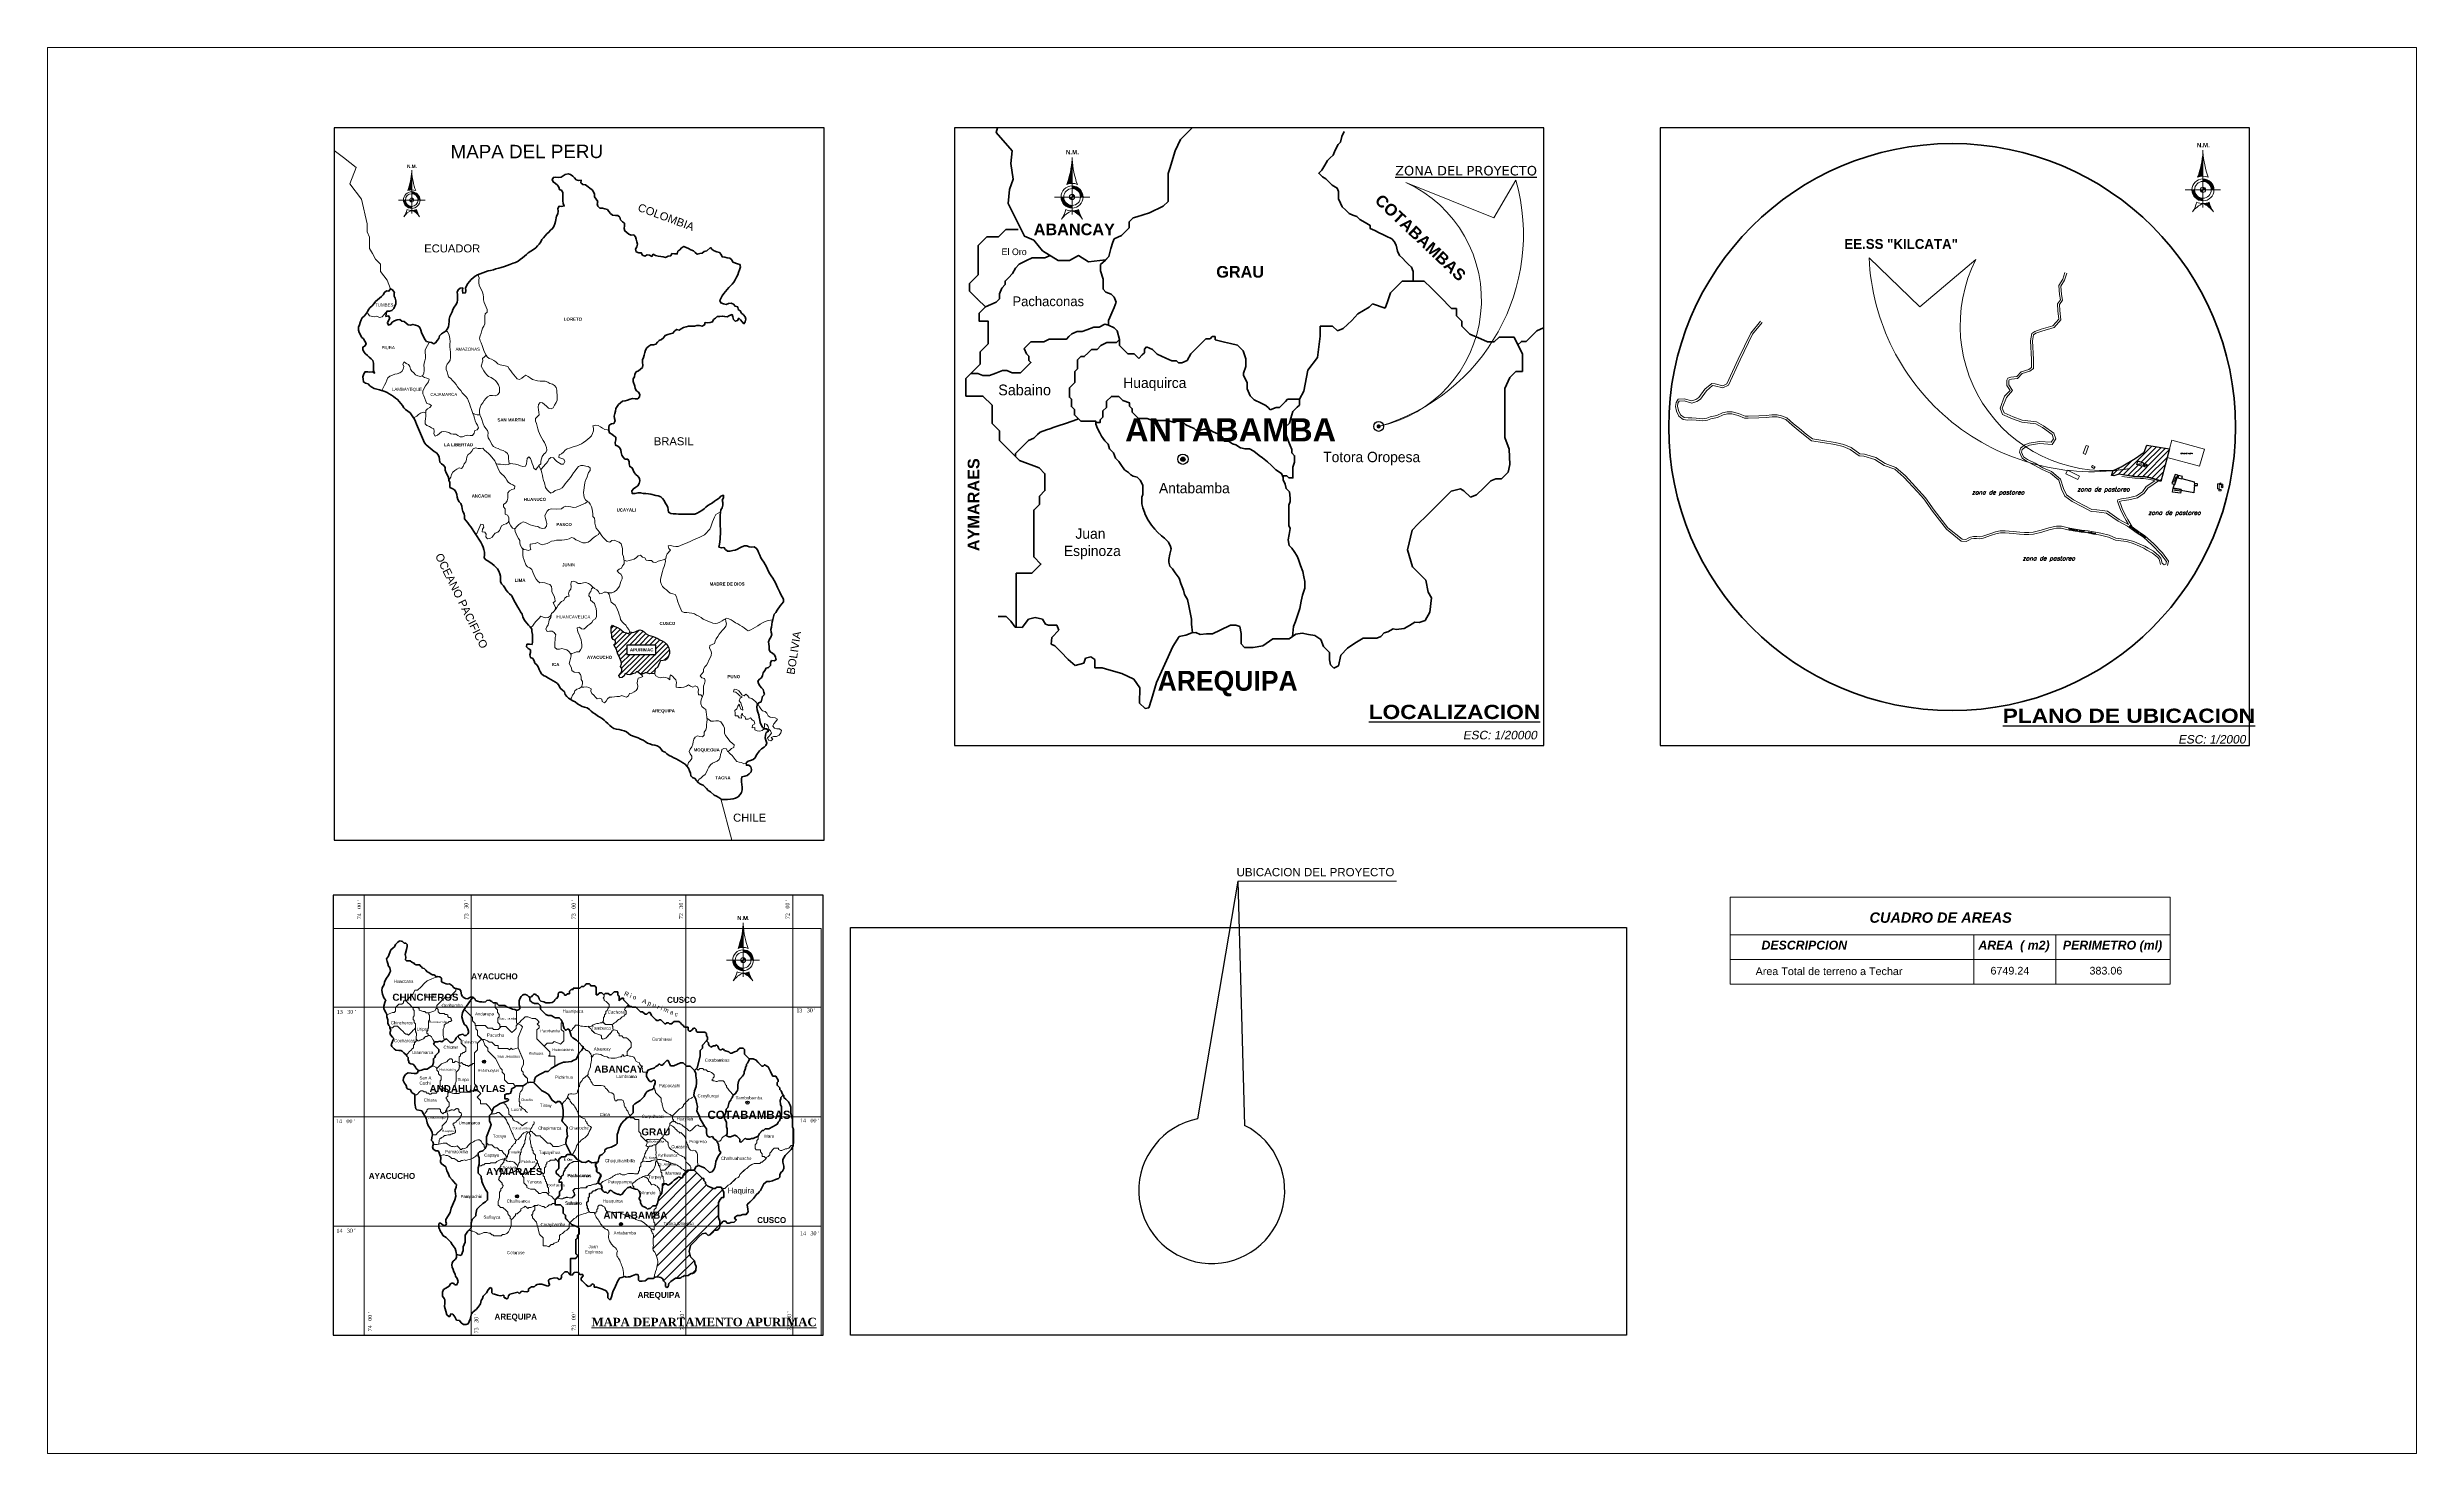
# Model space of a CAD drawing. Header units: metres. Extents: x 720607 to 802837, y 8371180 to 8431151.
# Drawn here: x 760645.2 to 760745.2, y 8405521.3 to 8405580.7 of the extents above; entities that cross this region are included whole.
import ezdxf
from ezdxf.enums import TextEntityAlignment as Align

# ---------------------------------------------------------------- set-up
doc = ezdxf.new("R2010")
doc.units = ezdxf.units.M
doc.linetypes.add('$AUDIT_BAD_LTYPE1', pattern=[0])
doc.linetypes.add('$RECOVER_090125203647-5', pattern=[0])
for name, color, linetype in [('-22', 7, 'Continuous'), ('05', 5, 'Continuous'), ('CAJA AGUA', 140, 'Continuous'), ('Detalles', 253, 'Continuous'), ('GRILLA', 220, 'Continuous'), ('NOMBRE', 40, 'Continuous'), ('Texto vias Nacionales', 160, 'Continuous')]:
    doc.layers.add(name, color=color, linetype=linetype)
for name, color, linetype, lineweight in [('02', 2, 'Continuous', 20), ('1.1AGUA CALIENTE', 1, 'Continuous', 40), ('8', 5, 'Continuous', 60), ('A-LOTES06', 10, 'Continuous', 60), ('ACCESORIOS-AGUA', 7, 'Continuous', 9), ('CALLE', 7, '$RECOVER_090125203647-5', 15), ('Cap Prov', 94, 'Continuous', 25), ('COORDENADAS', 251, 'Continuous', 13), ('COTA', 1, 'Continuous', 9), ('Distrito', 212, 'Continuous', 25), ('Ejes de Coordenadas', 38, 'Continuous', 5), ('Eléctricas', 30, 'Continuous', 20), ('HIDROLOGIA', 151, 'Continuous', 18), ('Marco', 124, 'Continuous', 20), ('N-Ciudades', 10, 'Continuous', 18), ('PERFIL', 150, 'Continuous', 9), ('PLUMA 01', 31, 'Continuous', 9), ('PLUMA 2', 121, 'Continuous', 9), ('poste', 131, 'Continuous', 30), ('Red vías Vecinales', 106, 'Continuous', 40), ('ROTULO_YMT', 7, 'Continuous', 5), ('Ríos', 4, 'Continuous', 5), ('Texto calles', 7, 'Continuous', 18), ('Texto vías Provinciales', 170, 'Continuous', 5)]:
    doc.layers.add(name, color=color, linetype=linetype, lineweight=lineweight)
doc.styles.add('ambiente', font='romand.shx', dxfattribs={"oblique": 15})
doc.styles.add('ARIAL', font='arial.ttf')
doc.styles.add('Arial Negrita', font='')
doc.styles.add('century', font='GOTHIC.TTF')
doc.styles.add('PROVINCIAS', font='GOTHIC.TTF', dxfattribs={"oblique": 10, "height": 0.14})
doc.styles.get("Standard").update_dxf_attribs({"font": 'simplex.shx'})
doc.styles.add('TITULO', font='swissek.ttf', dxfattribs={"height": 0.26})
doc.styles.add('TURBO TEXTO', font='swisse.ttf')
doc.styles.add('WMF-Arial0', font='')
doc.styles.add('WMF-Swis721 Ex BT0', font='swisse.ttf')
doc.styles.get('Arial Negrita').set_extended_font_data('Arial', bold=True)
doc.styles.get('WMF-Arial0').set_extended_font_data('Arial', italic=True, bold=True)
picture_1 = doc.add_image_def('image1.jpg', size_in_pixel=(1108, 582))
pattern_1 = [(0, (760660.5739, 8405540.199), (0, 0.8295), [0.60325, -0.22622]), (90, (760660.5739, 8405540.199), (-0.8295, 5e-17), [0.60325, -0.22622])]

# ---------------------------------------------------------------- blocks, each defined once
blk = doc.blocks.new('N.M.5')
at = {"linetype": '$AUDIT_BAD_LTYPE1'}
for points in [[(0, 31.5, -0.071703), (-3, 17.1, -0.099699), (0, 17.8)], [(6, -2.5, -0.090274), (3.6, 3, -0.099699), (0, 2.2, -0.14892)]]:
    blk.add_hatch(color=256, dxfattribs=at).paths.add_polyline_path(points)
h = blk.add_hatch(color=256, dxfattribs=at)
h.paths.add_polyline_path([(4.8, 10), (6.2, 10, 0.414214), (0, 16.2), (0, 14.8, -0.414214)])
h.paths.add_polyline_path([(-4.8, 10), (-6.2, 10, 0.414214), (0, 3.8), (0, 5.2, -0.414214)])
h.paths.add_polyline_path([(0, 8.5), (0, 10), (-1.5, 10, 0.414214)], flags=17)
h.paths.add_polyline_path([(0, 10), (1.5, 10, 0.414214), (0, 11.5)], flags=17)
for p, q in [((0, 32.5), (0, 0)), ((-10, 10), (10, 10))]:
    blk.add_line(p, q, dxfattribs=at)
for radius in [6.25, 4.75, 1.5]:
    blk.add_circle((0, 10), radius, dxfattribs=at)
for centre, radius, start, end in [((-51.3, 34.7), 51.4, 339.9927, 356.3977), ((51.3, 34.7), 51.4, 183.6023, 200.0073), ((0, 10), 7.75, 67.226, 112.774), ((-19.8, 6.8), 16.7, 326.0129, 346.6463), ((4.8, -10), 13.1, 111.427, 145.3079), ((0, 11.5), 9.3, 247.226, 292.774), ((-4.8, -10), 13.1, 34.6921, 68.573), ((19.8, 6.8), 16.7, 193.3537, 213.9871)]:
    blk.add_arc(centre, radius, start, end, dxfattribs=at)
at = {"linetype": '$AUDIT_BAD_LTYPE1', "style": 'Arial Negrita'}
blk.add_text('N.M.', height=2.5, dxfattribs=at).set_placement((0.2, 35.4), align=Align.MIDDLE)

msp = doc.modelspace()

# ---------------------------------------------------------------- hatches: boundary and pattern name
for points in [[(760701.48, 8405564.735, 1), (760701.302, 8405564.735, 1)], [(760693.219, 8405563.349, 1), (760693.033, 8405563.349, 1)], [(760663.631, 8405537.902, 1), (760663.575, 8405537.902, 1)], [(760674.757, 8405536.173, 1), (760674.7, 8405536.173, 1)], [(760665.023, 8405532.215, 1), (760664.966, 8405532.215, 1)], [(760669.413, 8405531.04, 1), (760669.357, 8405531.04, 1)]]:
    msp.add_hatch(color=256).paths.add_polyline_path(points)
at = {"true_color": 0xe60000}
h = msp.add_hatch(dxfattribs=at)
h.set_pattern_fill('LINE', color=1, scale=0.047025, angle=45, style=0)
h.set_pattern_definition([(45, (55351.96635, 409555.1982), (-0.1055741360233, 0.1055741360233), [])])
h.paths.add_polyline_path([(760670.803, 8405554.299), (760670.609, 8405554.291), (760670.467, 8405554.32), (760670.401, 8405554.331), (760670.35, 8405554.302), (760670.303, 8405554.277), (760670.27, 8405554.255), (760670.247, 8405554.245), (760670.22, 8405554.255), (760670.144, 8405554.327), (760670.051, 8405554.382), (760669.98, 8405554.306), (760669.87, 8405554.279), (760669.766, 8405554.247), (760669.662, 8405554.253), (760669.564, 8405554.297), (760669.525, 8405554.199), (760669.437, 8405554.134), (760669.333, 8405554.113), (760669.295, 8405554.217), (760669.367, 8405554.299), (760669.428, 8405554.397), (760669.428, 8405554.506), (760669.363, 8405554.6), (760669.402, 8405554.703), (760669.397, 8405554.807), (760669.311, 8405555.016), (760669.257, 8405555.109), (760669.23, 8405555.219), (760669.192, 8405555.317), (760669.084, 8405555.504), (760669.161, 8405555.575), (760669.156, 8405555.684), (760669.058, 8405555.729), (760669.004, 8405555.822), (760669.004, 8405555.931), (760668.972, 8405556.041), (760668.973, 8405556.156), (760668.968, 8405556.26), (760669.034, 8405556.342), (760669.132, 8405556.281), (760669.236, 8405556.242), (760669.34, 8405556.187), (760669.427, 8405556.115), (760669.503, 8405556.043), (760669.612, 8405556.01), (760669.711, 8405555.971), (760669.766, 8405556.064), (760669.87, 8405556.036), (760669.979, 8405556.052), (760670.073, 8405556.106), (760670.177, 8405556.138), (760670.281, 8405556.115), (760670.368, 8405556.055), (760670.444, 8405555.978), (760670.542, 8405555.922), (760670.646, 8405555.894), (760670.75, 8405555.861), (760670.946, 8405555.783), (760671.034, 8405555.722), (760671.126, 8405555.673), (760671.225, 8405555.628), (760671.301, 8405555.551), (760671.366, 8405555.469), (760671.409, 8405555.37), (760671.43, 8405555.255), (760671.43, 8405555.145), (760671.391, 8405555.036), (760671.352, 8405554.932), (760671.269, 8405554.867), (760671.165, 8405554.846), (760671.061, 8405554.836), (760671.011, 8405554.743), (760670.923, 8405554.546), (760670.829, 8405554.492), (760670.818, 8405554.388)])
h.paths.add_polyline_path([(760669.636, 8405555.104), (760670.857, 8405555.104), (760670.857, 8405555.492), (760669.636, 8405555.492)], flags=16)
at = {"layer": 'A-LOTES06', "linetype": 'Continuous', "lineweight": 20}
h = msp.add_hatch(dxfattribs=at)
h.set_pattern_fill('ANGLE', color=256, scale=0.11875)
h.set_pattern_definition(pattern_1)
edge = h.paths.add_edge_path()
edge.add_spline(control_points=[(760661.275, 8405539.967), (760661.306, 8405539.975), (760661.48, 8405540.035), (760661.538, 8405540.039), (760661.575, 8405540.156), (760661.601, 8405540.167)], knot_values=[0.0767897, 0.0767897, 0.0767897, 0.0767897, 0.2390801, 0.4120935, 0.4951822, 0.4951822, 0.4951822, 0.4951822], degree=3, periodic=0)
edge.add_line((760661.601, 8405540.167), (760661.601, 8405540.199))
edge.add_line((760661.601, 8405540.199), (760660.574, 8405540.199))
edge.add_line((760660.574, 8405540.199), (760660.578, 8405540.194))
edge.add_line((760660.578, 8405540.194), (760660.81, 8405540.194))
edge.add_line((760660.81, 8405540.194), (760660.855, 8405540.149))
edge.add_line((760660.855, 8405540.149), (760660.855, 8405540.081))
edge.add_line((760660.855, 8405540.081), (760661.034, 8405540.019))
edge.add_line((760661.034, 8405540.019), (760661.099, 8405540.019))
edge.add_line((760661.099, 8405540.019), (760661.151, 8405539.967))
edge.add_line((760661.151, 8405539.967), (760661.275, 8405539.967))
h = msp.add_hatch(dxfattribs=at)
h.set_pattern_fill('ANGLE', color=256, scale=0.11875)
h.set_pattern_definition(pattern_1)
edge = h.paths.add_edge_path()
edge.add_spline(control_points=[(760661.275, 8405539.967), (760661.306, 8405539.975), (760661.48, 8405540.035), (760661.538, 8405540.039), (760661.575, 8405540.156), (760661.601, 8405540.167)], knot_values=[0.0767897, 0.0767897, 0.0767897, 0.0767897, 0.2390801, 0.4120935, 0.4951822, 0.4951822, 0.4951822, 0.4951822], degree=3, periodic=0)
edge.add_line((760661.601, 8405540.167), (760661.601, 8405540.199))
edge.add_line((760661.601, 8405540.199), (760660.574, 8405540.199))
edge.add_line((760660.574, 8405540.199), (760660.578, 8405540.194))
edge.add_line((760660.578, 8405540.194), (760660.81, 8405540.194))
edge.add_line((760660.81, 8405540.194), (760660.855, 8405540.149))
edge.add_line((760660.855, 8405540.149), (760660.855, 8405540.081))
edge.add_line((760660.855, 8405540.081), (760661.034, 8405540.019))
edge.add_line((760661.034, 8405540.019), (760661.099, 8405540.019))
edge.add_line((760661.099, 8405540.019), (760661.151, 8405539.967))
edge.add_line((760661.151, 8405539.967), (760661.275, 8405539.967))
at = {"layer": 'PERFIL'}
h = msp.add_hatch(dxfattribs=at)
h.set_pattern_fill('ANSI31', color=0, scale=0.05)
h.set_pattern_definition([(45, (0, 0), (-0.1122532015134, 0.1122532015134), [])])
h.paths.add_polyline_path([(760734.805, 8405563.786), (760733.839, 8405563.941), (760733.727, 8405563.642), (760733.348, 8405563.383), (760732.764, 8405563.034), (760732.533, 8405562.925, 0.0145536), (760733.132, 8405562.955, -0.0288907), (760732.428, 8405562.875), (760732.428, 8405562.875), (760732.356, 8405562.664), (760732.446, 8405562.65), (760732.665, 8405562.718), (760733.335, 8405562.611), (760733.576, 8405562.595), (760733.699, 8405562.599), (760734.012, 8405562.547), (760734.429, 8405562.405)])
h.paths.add_polyline_path([(760733.877, 8405563.109), (760733.845, 8405563.015), (760733.703, 8405563.063), (760733.736, 8405563.157)], flags=16)
h.paths.add_polyline_path([(760733.712, 8405563.176), (760733.664, 8405563.04), (760733.42, 8405563.126), (760733.468, 8405563.262)], flags=16)
h.paths.add_polyline_path([(760733.489, 8405563.139), (760733.644, 8405563.139), (760733.65, 8405563.161), (760733.495, 8405563.161)], flags=8)
h.paths.add_polyline_path([(760733.739, 8405563.077), (760733.842, 8405563.077), (760733.847, 8405563.095), (760733.744, 8405563.095)], flags=8)
h = msp.add_hatch(dxfattribs=at)
h.set_pattern_fill('ANSI31', color=3, scale=0.1, style=0)
h.set_pattern_definition([(45, (0, 0), (-0.224506403027, 0.224506403027), [])])
h.paths.add_polyline_path([(760673.506, 8405531.948), (760673.569, 8405532.086), (760673.647, 8405532.163), (760673.731, 8405532.163), (760673.731, 8405532.384), (760673.672, 8405532.503), (760673.623, 8405532.604), (760673.534, 8405532.604), (760673.431, 8405532.604), (760673.37, 8405532.543), (760673.283, 8405532.543), (760673.196, 8405532.58), (760673.059, 8405532.64), (760672.955, 8405532.744), (760672.955, 8405532.808), (760672.887, 8405532.876), (760672.887, 8405532.972), (760672.824, 8405532.972), (760672.777, 8405533.019), (760672.725, 8405533.07), (760672.622, 8405533.173), (760672.561, 8405533.234), (760672.474, 8405533.321), (760672.394, 8405533.321), (760672.282, 8405533.321), (760672.193, 8405533.321), (760672.131, 8405533.26), (760672.131, 8405530.959), (760673.565, 8405530.959), (760673.568, 8405530.975), (760673.562, 8405531.17), (760673.506, 8405531.32)])
h.paths.add_polyline_path([(760672.131, 8405533.26), (760672.122, 8405533.251), (760672.041, 8405533.17), (760672.001, 8405533.057), (760671.972, 8405532.974), (760671.813, 8405533.03), (760671.771, 8405532.988), (760671.626, 8405532.903), (760671.548, 8405532.818), (760671.436, 8405532.713), (760671.362, 8405532.683), (760671.3, 8405532.746), (760671.14, 8405532.746), (760671.14, 8405532.614), (760671.108, 8405532.341), (760670.981, 8405532.182), (760670.933, 8405531.912), (760670.877, 8405531.808), (760670.877, 8405531.733), (760670.849, 8405531.705), (760670.794, 8405531.65), (760670.767, 8405531.565), (760670.748, 8405531.503), (760670.698, 8405531.453), (760670.698, 8405531.371), (760670.719, 8405531.315), (760670.741, 8405531.259), (760670.758, 8405531.214), (760670.777, 8405531.164), (760670.777, 8405531.121), (760670.814, 8405531.084), (760670.814, 8405531.001), (760670.799, 8405530.959), (760672.131, 8405530.959)])
h.paths.add_polyline_path([(760672.131, 8405530.959), (760670.799, 8405530.959), (760670.793, 8405530.94), (760670.793, 8405530.892), (760670.793, 8405530.847), (760670.793, 8405530.801), (760670.741, 8405530.801), (760670.715, 8405530.827), (760670.66, 8405530.827), (760670.667, 8405530.807), (760670.667, 8405530.776), (760670.693, 8405530.722), (760670.705, 8405530.665), (760670.747, 8405530.623), (760670.758, 8405530.544), (760670.758, 8405530.499), (760670.74, 8405530.453), (760670.74, 8405530.393), (760670.74, 8405530.327), (760670.74, 8405530.253), (760670.74, 8405530.194), (760670.756, 8405530.154), (760670.745, 8405530.078), (760670.731, 8405530.009), (760670.746, 8405529.937), (760670.78, 8405529.903), (760670.809, 8405529.859), (760670.849, 8405529.8), (760670.864, 8405529.758), (760670.892, 8405529.681), (760670.919, 8405529.604), (760670.933, 8405529.534), (760670.944, 8405529.477), (760670.944, 8405529.39), (760670.917, 8405529.302), (760670.9, 8405529.224), (760670.883, 8405529.131), (760670.851, 8405529.041), (760670.824, 8405528.963), (760670.801, 8405528.9), (760670.789, 8405528.773), (760670.829, 8405528.803), (760670.909, 8405528.813), (760670.994, 8405528.799), (760671.074, 8405528.783), (760671.151, 8405528.734), (760671.185, 8405528.642), (760671.262, 8405528.565), (760671.262, 8405528.474), (760671.273, 8405528.409), (760671.317, 8405528.366), (760671.376, 8405528.396), (760671.407, 8405528.534), (760671.493, 8405528.621), (760671.587, 8405528.688), (760671.693, 8405528.75), (760671.868, 8405528.75), (760671.918, 8405528.773), (760671.962, 8405528.819), (760672.009, 8405528.832), (760672.076, 8405528.872), (760672.115, 8405528.86), (760672.131, 8405528.862)])
h.paths.add_polyline_path([(760673.328, 8405530.764), (760673.392, 8405530.79), (760673.463, 8405530.79), (760673.496, 8405530.823), (760673.547, 8405530.874), (760673.565, 8405530.959), (760672.131, 8405530.959), (760672.131, 8405528.862), (760672.217, 8405528.874), (760672.285, 8405528.913), (760672.355, 8405528.953), (760672.411, 8405528.951), (760672.484, 8405528.977), (760672.547, 8405529.082), (760672.566, 8405529.265), (760672.523, 8405529.338), (760672.493, 8405529.493), (760672.322, 8405529.664), (760672.261, 8405529.883), (760672.318, 8405530.134), (760672.392, 8405530.208), (760672.505, 8405530.322), (760672.681, 8405530.497), (760672.817, 8405530.633), (760672.938, 8405530.662), (760672.982, 8405530.637), (760673.065, 8405530.554), (760673.143, 8405530.587), (760673.235, 8405530.672)])
h.paths.add_polyline_path([(760671.144, 8405530.926), (760672.606, 8405530.926), (760672.606, 8405531.212), (760671.144, 8405531.212)], flags=9)
h.paths.add_polyline_path([(760668.57, 8405531.105), (760671.42, 8405531.105), (760671.42, 8405531.719), (760668.57, 8405531.719)], flags=9)

# ---------------------------------------------------------------- linework, layer by layer
at = {"layer": '-22', "linetype": 'Continuous', "lineweight": 20, "elevation": 1307.09}
msp.add_lwpolyline([(760695.44, 8405545.526), (760702.146, 8405545.526)], dxfattribs=at)
at = {"lineweight": 60}
for p, q in [((760693.349, 8405577.181), (760693.025, 8405576.857)), ((760693.506, 8405577.337), (760693.349, 8405577.181)), ((760693.516, 8405577.347), (760693.506, 8405577.337)), ((760692.8, 8405576.371), (760692.565, 8405575.636)), ((760693.025, 8405576.857), (760692.8, 8405576.371)), ((760692.565, 8405575.636), (760692.496, 8405575.419)), ((760692.496, 8405575.419), (760692.496, 8405574.948)), ((760692.292, 8405574.032), (760691.711, 8405573.754)), ((760692.496, 8405574.236), (760692.292, 8405574.032)), ((760692.496, 8405574.948), (760692.496, 8405574.604)), ((760692.496, 8405574.604), (760692.496, 8405574.392)), ((760692.496, 8405574.392), (760692.496, 8405574.236)), ((760690.857, 8405573.12), (760690.728, 8405572.992)), ((760691.016, 8405573.539), (760690.857, 8405573.38)), ((760690.857, 8405573.38), (760690.857, 8405573.12)), ((760691.179, 8405573.589), (760691.016, 8405573.539)), ((760691.711, 8405573.754), (760691.179, 8405573.589)), ((760690.079, 8405572.245), (760690, 8405571.917)), ((760690.167, 8405572.514), (760690.079, 8405572.245)), ((760690.224, 8405572.659), (760690.167, 8405572.514)), ((760690.533, 8405572.796), (760690.224, 8405572.659)), ((760690.728, 8405572.992), (760690.533, 8405572.796)), ((760689.848, 8405571.758), (760689.639, 8405571.576)), ((760689.639, 8405571.576), (760689.639, 8405571.305)), ((760689.639, 8405571.305), (760689.754, 8405570.961)), ((760689.991, 8405571.908), (760689.848, 8405571.758)), ((760690, 8405571.917), (760689.857, 8405571.767)), ((760689.754, 8405570.961), (760689.754, 8405570.721)), ((760689.754, 8405570.721), (760689.754, 8405570.526)), ((760689.754, 8405570.526), (760689.871, 8405570.409)), ((760689.871, 8405570.409), (760690.09, 8405570.323)), ((760690.09, 8405570.323), (760690.219, 8405570.193)), ((760690.219, 8405570.193), (760690.309, 8405569.978)), ((760701.76, 8405570.002), (760701.892, 8405570.376)), ((760701.892, 8405570.376), (760702.158, 8405570.643)), ((760702.158, 8405570.643), (760702.39, 8405570.875)), ((760702.39, 8405570.875), (760702.685, 8405570.875)), ((760702.685, 8405570.875), (760703.057, 8405570.875)), ((760703.057, 8405570.875), (760703.32, 8405570.875)), ((760703.32, 8405570.875), (760703.606, 8405570.588)), ((760703.606, 8405570.588), (760703.807, 8405570.387)), ((760703.807, 8405570.387), (760703.807, 8405570.387)), ((760703.807, 8405570.387), (760704.148, 8405570.047)), ((760704.148, 8405570.047), (760704.318, 8405569.877)), ((760690.035, 8405569.339), (760689.978, 8405569.208)), ((760689.978, 8405569.208), (760689.978, 8405569.009)), ((760690.12, 8405569.537), (760690.035, 8405569.339)), ((760690.215, 8405569.76), (760690.12, 8405569.537)), ((760690.309, 8405569.978), (760690.215, 8405569.76)), ((760699.893, 8405568.869), (760700.265, 8405569.215)), ((760700.265, 8405569.215), (760700.52, 8405569.496)), ((760700.52, 8405569.496), (760700.998, 8405569.776)), ((760700.998, 8405569.776), (760701.137, 8405569.915)), ((760701.137, 8405569.915), (760701.664, 8405569.73)), ((760701.664, 8405569.73), (760701.76, 8405570.002)), ((760704.318, 8405569.877), (760704.473, 8405569.722)), ((760704.473, 8405569.722), (760704.682, 8405569.722)), ((760704.682, 8405569.722), (760704.682, 8405569.405)), ((760704.682, 8405569.405), (760704.906, 8405569.181)), ((760704.906, 8405569.181), (760704.906, 8405568.972)), ((760689.978, 8405569.009), (760690.223, 8405568.899)), ((760690.223, 8405568.899), (760690.352, 8405568.77)), ((760690.352, 8405568.77), (760690.45, 8405568.407)), ((760690.45, 8405568.407), (760690.45, 8405568.157)), ((760690.45, 8405568.157), (760690.662, 8405567.945)), ((760691.495, 8405567.999), (760691.589, 8405568.093)), ((760691.589, 8405568.093), (760691.833, 8405567.991)), ((760693.457, 8405567.799), (760693.72, 8405568.062)), ((760693.72, 8405568.062), (760693.953, 8405568.295)), ((760693.953, 8405568.295), (760694.099, 8405568.441)), ((760694.099, 8405568.441), (760694.274, 8405568.441)), ((760694.274, 8405568.441), (760694.361, 8405568.528)), ((760694.361, 8405568.528), (760694.49, 8405568.528)), ((760694.49, 8405568.528), (760694.49, 8405568.39)), ((760694.49, 8405568.39), (760694.874, 8405568.299)), ((760694.874, 8405568.299), (760695.141, 8405568.235)), ((760695.141, 8405568.235), (760695.435, 8405568.165)), ((760695.435, 8405568.165), (760695.666, 8405567.934)), ((760698.812, 8405567.641), (760698.919, 8405568.541)), ((760698.919, 8405568.541), (760698.919, 8405568.976)), ((760698.919, 8405568.976), (760699.444, 8405568.976)), ((760699.444, 8405568.976), (760699.444, 8405568.976)), ((760699.444, 8405568.976), (760699.65, 8405568.77)), ((760699.65, 8405568.77), (760699.893, 8405568.869)), ((760704.906, 8405568.972), (760705.25, 8405568.628)), ((760705.25, 8405568.628), (760705.703, 8405568.431)), ((760705.703, 8405568.431), (760705.99, 8405568.306)), ((760705.99, 8405568.306), (760706.276, 8405568.306)), ((760706.276, 8405568.306), (760706.478, 8405568.508)), ((760706.478, 8405568.508), (760706.818, 8405568.508)), ((760706.818, 8405568.508), (760707.112, 8405568.508)), ((760707.112, 8405568.508), (760707.468, 8405567.781)), ((760707.274, 8405568.177), (760707.468, 8405567.781)), ((760690.662, 8405567.945), (760690.8, 8405567.807)), ((760690.8, 8405567.807), (760690.8, 8405567.807)), ((760690.8, 8405567.807), (760691.058, 8405567.807)), ((760691.058, 8405567.807), (760691.175, 8405567.691)), ((760691.175, 8405567.691), (760691.258, 8405567.608)), ((760691.258, 8405567.608), (760691.404, 8405567.754)), ((760691.404, 8405567.754), (760691.495, 8405567.845)), ((760691.495, 8405567.845), (760691.495, 8405567.999)), ((760691.833, 8405567.991), (760692.041, 8405567.783)), ((760692.041, 8405567.783), (760692.399, 8405567.625)), ((760692.399, 8405567.625), (760692.661, 8405567.509)), ((760692.661, 8405567.509), (760692.858, 8405567.509)), ((760692.858, 8405567.509), (760692.941, 8405567.425)), ((760692.941, 8405567.425), (760693.083, 8405567.425)), ((760693.083, 8405567.425), (760693.299, 8405567.516)), ((760693.299, 8405567.516), (760693.457, 8405567.799)), ((760695.666, 8405567.934), (760695.782, 8405567.586)), ((760695.782, 8405567.262), (760695.682, 8405566.979)), ((760695.782, 8405567.586), (760695.782, 8405567.262)), ((760698.232, 8405566.225), (760698.394, 8405567.116)), ((760698.394, 8405567.116), (760698.812, 8405567.641)), ((760707.189, 8405567.055), (760706.934, 8405566.799)), ((760707.468, 8405567.055), (760707.189, 8405567.055)), ((760707.468, 8405567.781), (760707.468, 8405567.055)), ((760695.682, 8405566.979), (760695.682, 8405566.879)), ((760695.682, 8405566.879), (760695.841, 8405566.588)), ((760695.841, 8405566.588), (760695.841, 8405566.321)), ((760695.841, 8405566.321), (760695.966, 8405566.022)), ((760698.049, 8405565.88), (760698.232, 8405566.225)), ((760706.934, 8405566.799), (760706.725, 8405566.343)), ((760706.725, 8405566.343), (760706.725, 8405564.271)), ((760695.966, 8405566.022), (760696.136, 8405565.851)), ((760696.136, 8405565.851), (760696.432, 8405565.714)), ((760696.432, 8405565.714), (760696.624, 8405565.624)), ((760696.624, 8405565.624), (760696.734, 8405565.515)), ((760696.734, 8405565.515), (760696.809, 8405565.44)), ((760696.809, 8405565.44), (760697.057, 8405565.53)), ((760697.057, 8405565.53), (760697.199, 8405565.53)), ((760697.199, 8405565.53), (760697.353, 8405565.685)), ((760697.353, 8405565.685), (760697.457, 8405565.789)), ((760697.457, 8405565.789), (760697.548, 8405565.88)), ((760697.548, 8405565.88), (760697.857, 8405565.88)), ((760697.857, 8405565.88), (760698.049, 8405565.88)), ((760706.725, 8405565.075), (760706.725, 8405564.766)), ((760706.725, 8405564.766), (760706.725, 8405564.271)), ((760706.725, 8405564.271), (760706.911, 8405563.776)), ((760706.725, 8405564.271), (760706.911, 8405563.776)), ((760706.929, 8405563.132), (760706.86, 8405562.8)), ((760706.911, 8405563.776), (760706.929, 8405563.132)), ((760706.911, 8405563.776), (760706.929, 8405563.132)), ((760704.851, 8405562.101), (760704.451, 8405562.004)), ((760704.994, 8405562.016), (760704.851, 8405562.101)), ((760705.83, 8405562.134), (760705.526, 8405561.852)), ((760706.138, 8405562.435), (760705.83, 8405562.134)), ((760706.349, 8405562.524), (760706.138, 8405562.435)), ((760706.584, 8405562.524), (760706.349, 8405562.524)), ((760706.693, 8405562.633), (760706.584, 8405562.524)), ((760706.86, 8405562.8), (760706.693, 8405562.633)), ((760704.002, 8405561.555), (760703.423, 8405560.976)), ((760704.451, 8405562.004), (760704.002, 8405561.555)), ((760705.268, 8405561.743), (760704.994, 8405562.016)), ((760705.526, 8405561.852), (760705.268, 8405561.743)), ((760702.804, 8405560.357), (760702.615, 8405559.528)), ((760703.049, 8405560.602), (760702.804, 8405560.357)), ((760703.423, 8405560.976), (760703.049, 8405560.602)), ((760702.615, 8405559.528), (760702.816, 8405558.806)), ((760702.816, 8405558.806), (760703.381, 8405558.241)), ((760703.381, 8405558.241), (760703.481, 8405557.731)), ((760703.481, 8405557.731), (760703.623, 8405557.49)), ((760703.623, 8405557.49), (760703.561, 8405556.888)), ((760685.657, 8405556.702), (760685.317, 8405556.702)), ((760685.848, 8405556.511), (760685.657, 8405556.702)), ((760686.031, 8405556.255), (760685.848, 8405556.511)), ((760686.332, 8405556.244), (760686.031, 8405556.255)), ((760686.598, 8405556.594), (760686.332, 8405556.244)), ((760686.884, 8405556.66), (760686.598, 8405556.594)), ((760687.197, 8405556.594), (760686.884, 8405556.66)), ((760687.32, 8405556.383), (760687.197, 8405556.594)), ((760687.442, 8405556.335), (760687.32, 8405556.383)), ((760687.796, 8405556.335), (760687.442, 8405556.335)), ((760687.588, 8405555.818), (760687.876, 8405556.131)), ((760687.876, 8405556.131), (760687.796, 8405556.335)), ((760693.665, 8405556.025), (760693.496, 8405556.01)), ((760693.85, 8405555.952), (760693.665, 8405556.025)), ((760694.695, 8405556.132), (760694.37, 8405555.98)), ((760695.131, 8405556.336), (760694.695, 8405556.132)), ((760695.363, 8405556.336), (760695.131, 8405556.336)), ((760695.533, 8405556.289), (760695.363, 8405556.336)), ((760695.581, 8405555.982), (760695.533, 8405556.289)), ((760701.629, 8405556.019), (760701.485, 8405555.868)), ((760701.783, 8405556.059), (760701.629, 8405556.019)), ((760702.006, 8405556.191), (760701.783, 8405556.059)), ((760702.135, 8405556.152), (760702.006, 8405556.191)), ((760702.47, 8405556.2), (760702.135, 8405556.152)), ((760702.694, 8405556.329), (760702.47, 8405556.2)), ((760702.925, 8405556.461), (760702.694, 8405556.329)), ((760703.111, 8405556.454), (760702.925, 8405556.461)), ((760703.351, 8405556.539), (760703.111, 8405556.454)), ((760703.561, 8405556.888), (760703.351, 8405556.539)), ((760687.565, 8405555.543), (760687.588, 8405555.818)), ((760687.711, 8405555.461), (760687.565, 8405555.543)), ((760687.963, 8405555.209), (760687.711, 8405555.461)), ((760688.283, 8405554.889), (760687.963, 8405555.209)), ((760692.7, 8405555.437), (760692.362, 8405554.696)), ((760692.972, 8405555.86), (760692.7, 8405555.437)), ((760693.251, 8405555.914), (760692.972, 8405555.86)), ((760693.496, 8405556.01), (760693.251, 8405555.914)), ((760694.123, 8405555.98), (760693.85, 8405555.952)), ((760694.37, 8405555.98), (760694.123, 8405555.98)), ((760695.581, 8405555.547), (760695.581, 8405555.982)), ((760695.731, 8405555.397), (760695.581, 8405555.547)), ((760696.088, 8405555.397), (760695.731, 8405555.397)), ((760696.493, 8405555.461), (760696.088, 8405555.397)), ((760696.916, 8405555.759), (760696.493, 8405555.461)), ((760697.616, 8405555.759), (760696.916, 8405555.759)), ((760697.889, 8405555.965), (760697.616, 8405555.759)), ((760698.155, 8405555.999), (760697.889, 8405555.965)), ((760698.435, 8405555.951), (760698.155, 8405555.999)), ((760698.7, 8405555.901), (760698.435, 8405555.951)), ((760698.952, 8405555.738), (760698.7, 8405555.901)), ((760699.065, 8405555.435), (760698.952, 8405555.738)), ((760699.32, 8405555.18), (760699.065, 8405555.435)), ((760699.32, 8405554.88), (760699.32, 8405555.18)), ((760699.797, 8405555.077), (760699.696, 8405554.622)), ((760700.083, 8405555.363), (760699.797, 8405555.077)), ((760700.392, 8405555.585), (760700.083, 8405555.363)), ((760700.743, 8405555.79), (760700.392, 8405555.585)), ((760701.318, 8405555.79), (760700.743, 8405555.79)), ((760701.485, 8405555.868), (760701.318, 8405555.79)), ((760688.573, 8405554.642), (760688.283, 8405554.889)), ((760688.939, 8405554.74), (760688.573, 8405554.642)), ((760689.009, 8405554.946), (760688.939, 8405554.74)), ((760689.234, 8405555.002), (760689.009, 8405554.946)), ((760689.404, 8405554.892), (760689.234, 8405555.002)), ((760689.404, 8405554.538), (760689.404, 8405554.892)), ((760689.711, 8405554.538), (760689.404, 8405554.538)), ((760689.989, 8405554.457), (760689.711, 8405554.538)), ((760690.548, 8405554.294), (760689.989, 8405554.457)), ((760691.052, 8405554.062), (760690.548, 8405554.294)), ((760691.3, 8405553.695), (760691.052, 8405554.062)), ((760692.362, 8405554.696), (760692.007, 8405553.918)), ((760699.356, 8405554.664), (760699.32, 8405554.88)), ((760699.5, 8405554.523), (760699.356, 8405554.664)), ((760699.696, 8405554.622), (760699.5, 8405554.523)), ((760691.296, 8405553.048), (760691.3, 8405553.695)), ((760691.536, 8405552.819), (760691.296, 8405553.048)), ((760691.802, 8405553.201), (760691.68, 8405552.851)), ((760692.007, 8405553.918), (760691.802, 8405553.201)), ((760691.68, 8405552.851), (760691.536, 8405552.819)), ((760660.016, 8405542.987), (760660.063, 8405543.008)), ((760660.063, 8405543.008), (760660.15, 8405542.981)), ((760659.474, 8405542.249), (760659.57, 8405542.356)), ((760659.505, 8405542.13), (760659.474, 8405542.249)), ((760659.547, 8405542.01), (760659.505, 8405542.13)), ((760659.547, 8405541.966), (760659.547, 8405542.01)), ((760659.57, 8405542.356), (760659.589, 8405542.441)), ((760659.589, 8405542.441), (760659.628, 8405542.517)), ((760659.628, 8405542.517), (760659.658, 8405542.619)), ((760659.658, 8405542.619), (760659.749, 8405542.693)), ((760659.749, 8405542.693), (760659.817, 8405542.758)), ((760659.817, 8405542.758), (760659.857, 8405542.845)), ((760659.857, 8405542.845), (760659.919, 8405542.907)), ((760659.919, 8405542.907), (760659.964, 8405542.953)), ((760659.964, 8405542.953), (760660.016, 8405542.987)), ((760660.15, 8405542.981), (760660.193, 8405542.939)), ((760660.193, 8405542.939), (760660.233, 8405542.905)), ((760660.233, 8405542.905), (760660.301, 8405542.905)), ((760660.327, 8405542.637), (760660.268, 8405542.427)), ((760660.268, 8405542.427), (760660.293, 8405542.311)), ((760660.293, 8405542.311), (760660.28, 8405542.208)), ((760660.28, 8405542.208), (760660.327, 8405542.164)), ((760660.301, 8405542.905), (760660.35, 8405542.856)), ((760660.35, 8405542.773), (760660.327, 8405542.637)), ((760660.327, 8405542.164), (760660.392, 8405542.157)), ((760660.35, 8405542.856), (760660.35, 8405542.773)), ((760660.392, 8405542.157), (760660.437, 8405542.154)), ((760660.437, 8405542.154), (760660.484, 8405542.167)), ((760660.484, 8405542.167), (760660.546, 8405542.111)), ((760660.546, 8405542.111), (760660.606, 8405542.077)), ((760660.606, 8405542.077), (760660.646, 8405542.059)), ((760660.646, 8405542.059), (760660.669, 8405542.016)), ((760660.669, 8405542.016), (760660.737, 8405541.992)), ((760659.282, 8405540.906), (760659.3, 8405541.022)), ((760659.3, 8405541.022), (760659.377, 8405541.158)), ((760659.377, 8405541.158), (760659.397, 8405541.259)), ((760659.397, 8405541.259), (760659.467, 8405541.408)), ((760659.467, 8405541.408), (760659.567, 8405541.536)), ((760659.623, 8405541.862), (760659.547, 8405541.966)), ((760659.567, 8405541.536), (760659.611, 8405541.633)), ((760659.611, 8405541.633), (760659.652, 8405541.731)), ((760659.652, 8405541.731), (760659.623, 8405541.862)), ((760660.737, 8405541.992), (760660.829, 8405541.992)), ((760660.829, 8405541.992), (760660.884, 8405541.995)), ((760660.884, 8405541.995), (760660.908, 8405541.952)), ((760660.908, 8405541.952), (760660.957, 8405541.903)), ((760660.957, 8405541.903), (760661.002, 8405541.858)), ((760661.002, 8405541.858), (760661.069, 8405541.834)), ((760661.069, 8405541.834), (760661.146, 8405541.763)), ((760661.146, 8405541.763), (760661.196, 8405541.7)), ((760661.196, 8405541.7), (760661.269, 8405541.662)), ((760661.269, 8405541.662), (760661.366, 8405541.594)), ((760661.366, 8405541.594), (760661.417, 8405541.575)), ((760661.417, 8405541.575), (760661.487, 8405541.573)), ((760661.487, 8405541.573), (760661.535, 8405541.539)), ((760661.535, 8405541.539), (760661.578, 8405541.478)), ((760661.578, 8405541.478), (760661.635, 8405541.502)), ((760661.635, 8405541.502), (760661.737, 8405541.491)), ((760661.737, 8405541.491), (760661.801, 8405541.427)), ((760661.801, 8405541.427), (760661.801, 8405541.346)), ((760661.801, 8405541.346), (760661.801, 8405541.276)), ((760661.801, 8405541.276), (760661.859, 8405541.245)), ((760661.859, 8405541.245), (760661.933, 8405541.222)), ((760661.933, 8405541.222), (760662.002, 8405541.195)), ((760662.002, 8405541.195), (760662.076, 8405541.176)), ((760662.076, 8405541.176), (760662.138, 8405541.187)), ((760662.138, 8405541.187), (760662.224, 8405541.131)), ((760662.224, 8405541.131), (760662.27, 8405541.1)), ((760662.27, 8405541.1), (760662.301, 8405541.055)), ((760662.301, 8405541.055), (760662.351, 8405541.01)), ((760662.351, 8405541.01), (760662.418, 8405540.987)), ((760667.372, 8405540.951), (760667.372, 8405541.013)), ((760667.372, 8405541.013), (760667.429, 8405541.013)), ((760667.429, 8405541.013), (760667.549, 8405541.013)), ((760667.549, 8405541.013), (760667.644, 8405541.013)), ((760667.644, 8405541.013), (760667.714, 8405541.083)), ((760667.714, 8405541.083), (760667.813, 8405541.083)), ((760667.813, 8405541.083), (760667.867, 8405541.137)), ((760667.867, 8405541.137), (760667.918, 8405541.189)), ((760667.918, 8405541.189), (760667.97, 8405541.189)), ((760667.97, 8405541.189), (760668.05, 8405541.189)), ((760668.05, 8405541.189), (760668.097, 8405541.142)), ((760668.097, 8405541.142), (760668.097, 8405541.1)), ((760668.097, 8405541.1), (760668.211, 8405541.1)), ((760668.211, 8405541.1), (760668.281, 8405541.1)), ((760668.281, 8405541.1), (760668.341, 8405541.04)), ((760668.341, 8405541.04), (760668.341, 8405540.96)), ((760659.312, 8405540.759), (760659.282, 8405540.906)), ((760659.348, 8405540.643), (760659.312, 8405540.759)), ((760659.379, 8405540.568), (760659.348, 8405540.643)), ((760659.369, 8405540.246), (760659.414, 8405540.407)), ((760659.369, 8405540.127), (760659.369, 8405540.246)), ((760659.447, 8405539.982), (760659.369, 8405540.127)), ((760659.446, 8405540.52), (760659.379, 8405540.568)), ((760659.414, 8405540.407), (760659.446, 8405540.52)), ((760662.418, 8405540.987), (760662.47, 8405540.985)), ((760662.47, 8405540.985), (760662.505, 8405540.962)), ((760662.505, 8405540.962), (760662.569, 8405540.958)), ((760662.569, 8405540.958), (760662.618, 8405540.893)), ((760662.618, 8405540.893), (760662.63, 8405540.795)), ((760662.63, 8405540.795), (760662.653, 8405540.721)), ((760662.653, 8405540.721), (760662.69, 8405540.66)), ((760662.69, 8405540.66), (760662.758, 8405540.592)), ((760662.758, 8405540.592), (760662.822, 8405540.565)), ((760662.822, 8405540.565), (760662.91, 8405540.557)), ((760662.91, 8405540.557), (760662.977, 8405540.604)), ((760662.977, 8405540.604), (760663.023, 8405540.621)), ((760663.023, 8405540.621), (760663.128, 8405540.627)), ((760663.128, 8405540.627), (760663.225, 8405540.543)), ((760663.225, 8405540.543), (760663.246, 8405540.487)), ((760663.246, 8405540.487), (760663.318, 8405540.456)), ((760663.318, 8405540.456), (760663.427, 8405540.432)), ((760663.427, 8405540.432), (760663.506, 8405540.432)), ((760663.506, 8405540.432), (760663.592, 8405540.408)), ((760663.592, 8405540.408), (760663.658, 8405540.432)), ((760663.658, 8405540.432), (760663.718, 8405540.492)), ((760663.718, 8405540.492), (760663.829, 8405540.502)), ((760663.829, 8405540.502), (760663.898, 8405540.461)), ((760663.898, 8405540.461), (760663.935, 8405540.437)), ((760663.935, 8405540.437), (760663.989, 8405540.383)), ((760663.989, 8405540.383), (760664.063, 8405540.383)), ((760664.063, 8405540.383), (760664.125, 8405540.383)), ((760664.125, 8405540.383), (760664.173, 8405540.335)), ((760664.173, 8405540.335), (760664.228, 8405540.279)), ((760664.228, 8405540.279), (760664.356, 8405540.279)), ((760664.356, 8405540.279), (760664.484, 8405540.279)), ((760664.484, 8405540.279), (760664.579, 8405540.207)), ((760664.579, 8405540.207), (760664.653, 8405540.184)), ((760664.653, 8405540.184), (760664.74, 8405540.143)), ((760664.74, 8405540.143), (760664.806, 8405540.12)), ((760664.806, 8405540.12), (760664.905, 8405540.108)), ((760664.905, 8405540.108), (760664.962, 8405540.076)), ((760664.962, 8405540.076), (760665.033, 8405540.076)), ((760665.033, 8405540.076), (760665.114, 8405540.134)), ((760665.091, 8405540.465), (760665.113, 8405540.559)), ((760665.091, 8405540.382), (760665.091, 8405540.465)), ((760665.091, 8405540.3), (760665.091, 8405540.382)), ((760665.109, 8405540.222), (760665.091, 8405540.3)), ((760665.114, 8405540.134), (760665.109, 8405540.222)), ((760665.113, 8405540.559), (760665.166, 8405540.655)), ((760665.166, 8405540.655), (760665.226, 8405540.715)), ((760665.226, 8405540.715), (760665.276, 8405540.732)), ((760665.276, 8405540.732), (760665.35, 8405540.741)), ((760665.35, 8405540.741), (760665.423, 8405540.706)), ((760665.423, 8405540.706), (760665.474, 8405540.655)), ((760665.474, 8405540.655), (760665.512, 8405540.64)), ((760665.512, 8405540.64), (760665.542, 8405540.632)), ((760665.542, 8405540.632), (760665.601, 8405540.643)), ((760665.601, 8405540.643), (760665.642, 8405540.696)), ((760665.642, 8405540.696), (760665.687, 8405540.733)), ((760665.687, 8405540.733), (760665.717, 8405540.751)), ((760665.717, 8405540.751), (760665.781, 8405540.756)), ((760665.781, 8405540.756), (760665.821, 8405540.702)), ((760665.821, 8405540.702), (760665.87, 8405540.678)), ((760665.87, 8405540.678), (760665.905, 8405540.628)), ((760665.905, 8405540.628), (760665.928, 8405540.569)), ((760665.928, 8405540.569), (760665.95, 8405540.509)), ((760665.95, 8405540.509), (760665.999, 8405540.459)), ((760665.999, 8405540.459), (760666.121, 8405540.43)), ((760666.121, 8405540.43), (760666.217, 8405540.392)), ((760666.217, 8405540.392), (760666.323, 8405540.39)), ((760666.323, 8405540.39), (760666.397, 8405540.392)), ((760666.397, 8405540.392), (760666.477, 8405540.398)), ((760666.477, 8405540.398), (760666.559, 8405540.457)), ((760666.559, 8405540.457), (760666.591, 8405540.514)), ((760666.591, 8405540.514), (760666.645, 8405540.572)), ((760666.645, 8405540.572), (760666.695, 8405540.585)), ((760666.695, 8405540.585), (760666.738, 8405540.681)), ((760666.726, 8405540.753), (760666.745, 8405540.812)), ((760666.738, 8405540.681), (760666.726, 8405540.753)), ((760666.745, 8405540.812), (760666.798, 8405540.831)), ((760666.798, 8405540.831), (760666.894, 8405540.832)), ((760666.894, 8405540.832), (760666.982, 8405540.768)), ((760666.982, 8405540.768), (760667.002, 8405540.706)), ((760667.002, 8405540.706), (760667.062, 8405540.706)), ((760667.062, 8405540.706), (760667.129, 8405540.773)), ((760667.129, 8405540.773), (760667.211, 8405540.773)), ((760667.211, 8405540.885), (760667.277, 8405540.951)), ((760667.211, 8405540.773), (760667.211, 8405540.885)), ((760667.277, 8405540.951), (760667.372, 8405540.951)), ((760668.341, 8405540.96), (760668.341, 8405540.889)), ((760668.341, 8405540.889), (760668.341, 8405540.828)), ((760668.341, 8405540.828), (760668.341, 8405540.774)), ((760668.341, 8405540.774), (760668.341, 8405540.72)), ((760668.341, 8405540.72), (760668.341, 8405540.72)), ((760668.341, 8405540.72), (760668.401, 8405540.72)), ((760668.401, 8405540.72), (760668.442, 8405540.762)), ((760668.442, 8405540.762), (760668.49, 8405540.809)), ((760668.49, 8405540.809), (760668.574, 8405540.809)), ((760668.574, 8405540.809), (760668.621, 8405540.763)), ((760668.621, 8405540.763), (760668.662, 8405540.721)), ((760668.662, 8405540.721), (760668.717, 8405540.776)), ((760668.717, 8405540.776), (760668.768, 8405540.776)), ((760668.768, 8405540.776), (760668.851, 8405540.776)), ((760668.851, 8405540.776), (760668.908, 8405540.719)), ((760668.908, 8405540.719), (760668.967, 8405540.719)), ((760668.967, 8405540.719), (760669.019, 8405540.771)), ((760669.019, 8405540.771), (760669.06, 8405540.813)), ((760669.06, 8405540.813), (760669.105, 8405540.858)), ((760669.105, 8405540.858), (760669.165, 8405540.858)), ((760669.165, 8405540.858), (760669.251, 8405540.858)), ((760669.251, 8405540.858), (760669.251, 8405540.782)), ((760669.251, 8405540.782), (760669.251, 8405540.716)), ((760669.251, 8405540.716), (760669.305, 8405540.663)), ((760669.305, 8405540.663), (760669.305, 8405540.56)), ((760669.305, 8405540.56), (760669.305, 8405540.477)), ((760669.305, 8405540.477), (760669.359, 8405540.531)), ((760669.359, 8405540.531), (760669.408, 8405540.58)), ((760669.408, 8405540.58), (760669.499, 8405540.58)), ((760669.499, 8405540.58), (760669.499, 8405540.51)), ((760669.499, 8405540.51), (760669.569, 8405540.44)), ((760669.569, 8405540.44), (760669.617, 8405540.392)), ((760669.617, 8405540.392), (760669.662, 8405540.347)), ((760669.662, 8405540.347), (760669.718, 8405540.291)), ((760669.718, 8405540.291), (760669.718, 8405540.238)), ((760669.718, 8405540.238), (760669.825, 8405540.238)), ((760669.825, 8405540.238), (760669.862, 8405540.201)), ((760669.862, 8405540.201), (760669.953, 8405540.201)), ((760669.953, 8405540.201), (760670.015, 8405540.201)), ((760670.015, 8405540.201), (760670.205, 8405540.011)), ((760670.205, 8405540.011), (760670.298, 8405540.011)), ((760670.298, 8405540.011), (760670.406, 8405539.903)), ((760659.497, 8405539.892), (760659.447, 8405539.982)), ((760659.497, 8405539.801), (760659.497, 8405539.892)), ((760659.542, 8405539.665), (760659.497, 8405539.801)), ((760659.542, 8405539.529), (760659.542, 8405539.665)), ((760659.584, 8405539.427), (760659.542, 8405539.529)), ((760659.625, 8405539.386), (760659.584, 8405539.427)), ((760659.625, 8405539.337), (760659.625, 8405539.386)), ((760659.657, 8405539.221), (760659.625, 8405539.337)), ((760659.625, 8405539.13), (760659.657, 8405539.221)), ((760659.649, 8405539.036), (760659.625, 8405539.13)), ((760659.728, 8405538.932), (760659.649, 8405539.036)), ((760670.406, 8405539.903), (760670.476, 8405539.903)), ((760670.476, 8405539.903), (760670.552, 8405539.979)), ((760670.552, 8405539.979), (760670.616, 8405539.979)), ((760670.616, 8405539.979), (760670.682, 8405539.849)), ((760670.682, 8405539.849), (760670.746, 8405539.785)), ((760670.746, 8405539.785), (760670.791, 8405539.74)), ((760670.791, 8405539.74), (760670.849, 8405539.682)), ((760670.849, 8405539.682), (760670.894, 8405539.636)), ((760670.894, 8405539.636), (760670.967, 8405539.636)), ((760670.967, 8405539.636), (760671.001, 8405539.671)), ((760671.001, 8405539.671), (760671.066, 8405539.671)), ((760671.066, 8405539.671), (760671.137, 8405539.599)), ((760671.137, 8405539.599), (760671.199, 8405539.537)), ((760671.199, 8405539.537), (760671.255, 8405539.481)), ((760671.255, 8405539.481), (760671.322, 8405539.548)), ((760671.322, 8405539.548), (760671.396, 8405539.548)), ((760671.396, 8405539.548), (760671.441, 8405539.503)), ((760671.441, 8405539.503), (760671.528, 8405539.503)), ((760671.528, 8405539.503), (760671.567, 8405539.542)), ((760671.567, 8405539.542), (760671.627, 8405539.602)), ((760671.627, 8405539.602), (760671.726, 8405539.602)), ((760671.726, 8405539.602), (760671.834, 8405539.602)), ((760671.834, 8405539.602), (760671.898, 8405539.538)), ((760671.898, 8405539.538), (760671.943, 8405539.492)), ((760671.943, 8405539.492), (760672.009, 8405539.426)), ((760672.009, 8405539.426), (760672.075, 8405539.36)), ((760672.075, 8405539.36), (760672.156, 8405539.36)), ((760672.156, 8405539.36), (760672.222, 8405539.36)), ((760672.222, 8405539.36), (760672.222, 8405539.309)), ((760672.222, 8405539.309), (760672.222, 8405539.234)), ((760672.222, 8405539.234), (760672.271, 8405539.185)), ((760672.271, 8405539.185), (760672.325, 8405539.185)), ((760672.325, 8405539.185), (760672.393, 8405539.253)), ((760672.393, 8405539.253), (760672.451, 8405539.311)), ((760672.451, 8405539.311), (760672.506, 8405539.311)), ((760672.506, 8405539.311), (760672.557, 8405539.26)), ((760672.557, 8405539.26), (760672.557, 8405539.204)), ((760672.557, 8405539.204), (760672.609, 8405539.153)), ((760672.609, 8405539.153), (760672.714, 8405539.153)), ((760672.714, 8405539.153), (760672.805, 8405539.153)), ((760672.805, 8405539.153), (760672.925, 8405539.153)), ((760672.925, 8405539.153), (760672.992, 8405539.086)), ((760672.992, 8405539.086), (760672.992, 8405538.986)), ((760659.671, 8405538.612), (760659.707, 8405538.678)), ((760659.712, 8405538.539), (760659.671, 8405538.612)), ((760659.707, 8405538.678), (760659.73, 8405538.753)), ((760659.802, 8405538.446), (760659.712, 8405538.539)), ((760659.785, 8405538.876), (760659.728, 8405538.932)), ((760659.73, 8405538.753), (760659.755, 8405538.797)), ((760659.755, 8405538.797), (760659.785, 8405538.876)), ((760659.881, 8405538.383), (760659.802, 8405538.446)), ((760660.005, 8405538.369), (760659.881, 8405538.383)), ((760660.087, 8405538.371), (760660.005, 8405538.369)), ((760660.137, 8405538.348), (760660.087, 8405538.371)), ((760660.209, 8405538.276), (760660.137, 8405538.348)), ((760660.325, 8405538.172), (760660.209, 8405538.276)), ((760660.336, 8405538.13), (760660.325, 8405538.172)), ((760660.389, 8405538.076), (760660.336, 8405538.13)), ((760660.389, 8405537.973), (760660.389, 8405538.076)), ((760672.992, 8405538.986), (760673.039, 8405538.939)), ((760673.039, 8405538.833), (760672.993, 8405538.78)), ((760672.993, 8405538.78), (760673.077, 8405538.696)), ((760673.039, 8405538.939), (760673.039, 8405538.833)), ((760673.077, 8405538.696), (760673.077, 8405538.623)), ((760673.077, 8405538.623), (760673.129, 8405538.571)), ((760673.129, 8405538.571), (760673.18, 8405538.519)), ((760673.18, 8405538.519), (760673.3, 8405538.565)), ((760673.3, 8405538.565), (760673.371, 8405538.565)), ((760673.371, 8405538.565), (760673.416, 8405538.611)), ((760673.416, 8405538.611), (760673.472, 8405538.555)), ((760673.472, 8405538.555), (760673.519, 8405538.441)), ((760673.519, 8405538.441), (760673.571, 8405538.39)), ((760673.571, 8405538.39), (760673.701, 8405538.437)), ((760673.701, 8405538.437), (760673.761, 8405538.378)), ((760673.761, 8405538.378), (760673.94, 8405538.314)), ((760673.94, 8405538.314), (760673.998, 8405538.256)), ((760673.998, 8405538.256), (760674.064, 8405538.256)), ((760674.064, 8405538.256), (760674.188, 8405538.31)), ((760674.188, 8405538.31), (760674.277, 8405538.348)), ((760674.277, 8405538.348), (760674.353, 8405538.425)), ((760674.353, 8405538.425), (760674.403, 8405538.474)), ((760674.403, 8405538.474), (760674.473, 8405538.474)), ((760674.473, 8405538.474), (760674.543, 8405538.474)), ((760674.543, 8405538.474), (760674.598, 8405538.419)), ((760674.598, 8405538.419), (760674.598, 8405538.305)), ((760674.598, 8405538.305), (760674.598, 8405538.222)), ((760674.598, 8405538.222), (760674.67, 8405538.15)), ((760674.67, 8405538.15), (760674.734, 8405538.086)), ((760674.734, 8405538.086), (760674.8, 8405538.02)), ((760674.8, 8405538.02), (760674.899, 8405538.02)), ((760674.899, 8405538.02), (760674.965, 8405538.02)), ((760674.965, 8405538.02), (760675.093, 8405537.958)), ((760660.184, 8405537.111), (760660.203, 8405537.202)), ((760660.238, 8405536.993), (760660.184, 8405537.111)), ((760660.203, 8405537.202), (760660.224, 8405537.28)), ((760660.224, 8405537.28), (760660.278, 8405537.355)), ((760660.278, 8405537.355), (760660.361, 8405537.415)), ((760660.361, 8405537.415), (760660.401, 8405537.435)), ((760660.421, 8405537.906), (760660.389, 8405537.973)), ((760660.401, 8405537.435), (760660.525, 8405537.41)), ((760660.428, 8405537.859), (760660.421, 8405537.906)), ((760660.515, 8405537.81), (760660.428, 8405537.859)), ((760660.595, 8405537.79), (760660.515, 8405537.81)), ((760660.525, 8405537.41), (760660.645, 8405537.401)), ((760660.633, 8405537.772), (760660.595, 8405537.79)), ((760660.703, 8405537.672), (760660.633, 8405537.772)), ((760660.645, 8405537.401), (760660.736, 8405537.397)), ((760660.727, 8405537.617), (760660.703, 8405537.672)), ((760660.703, 8405537.672), (760660.703, 8405537.672)), ((760660.804, 8405537.561), (760660.727, 8405537.617)), ((760660.736, 8405537.397), (760660.79, 8405537.433)), ((760660.79, 8405537.433), (760660.817, 8405537.509)), ((760660.831, 8405537.519), (760660.804, 8405537.561)), ((760660.817, 8405537.509), (760660.831, 8405537.519)), ((760675.093, 8405537.958), (760675.165, 8405537.885)), ((760675.165, 8405537.885), (760675.268, 8405537.782)), ((760675.268, 8405537.782), (760675.341, 8405537.71)), ((760675.341, 8405537.71), (760675.386, 8405537.71)), ((760675.386, 8405537.71), (760675.448, 8405537.772)), ((760675.448, 8405537.772), (760675.601, 8405537.681)), ((760675.601, 8405537.681), (760675.7, 8405537.488)), ((760675.7, 8405537.488), (760675.748, 8405537.392)), ((760675.748, 8405537.392), (760675.8, 8405537.292)), ((760675.8, 8405537.292), (760675.927, 8405537.292)), ((760675.927, 8405537.292), (760676.026, 8405537.125)), ((760676.026, 8405537.063), (760675.983, 8405537.019)), ((760675.983, 8405537.019), (760675.983, 8405536.902)), ((760676.026, 8405537.125), (760676.026, 8405537.063)), ((760660.288, 8405536.934), (760660.238, 8405536.993)), ((760660.321, 8405536.864), (760660.288, 8405536.934)), ((760660.327, 8405536.816), (760660.321, 8405536.864)), ((760660.358, 8405536.762), (760660.327, 8405536.816)), ((760660.402, 8405536.734), (760660.358, 8405536.762)), ((760660.482, 8405536.727), (760660.402, 8405536.734)), ((760660.557, 8405536.604), (760660.482, 8405536.727)), ((760660.606, 8405536.558), (760660.557, 8405536.604)), ((760660.668, 8405536.546), (760660.606, 8405536.558)), ((760660.678, 8405536.449), (760660.668, 8405536.546)), ((760660.678, 8405536.296), (760660.678, 8405536.449)), ((760660.678, 8405536.131), (760660.678, 8405536.296)), ((760660.723, 8405535.908), (760660.678, 8405536.131)), ((760675.983, 8405536.902), (760676.091, 8405536.794)), ((760676.091, 8405536.794), (760676.091, 8405536.721)), ((760676.091, 8405536.721), (760676.149, 8405536.663)), ((760676.149, 8405536.663), (760676.204, 8405536.535)), ((760676.204, 8405536.535), (760676.272, 8405536.467)), ((760676.272, 8405536.467), (760676.272, 8405536.395)), ((760676.272, 8405536.395), (760676.345, 8405536.322)), ((760676.345, 8405536.322), (760676.463, 8405536.204)), ((760676.463, 8405536.204), (760676.526, 8405536.065)), ((760676.526, 8405536.065), (760676.562, 8405535.984)), ((760660.757, 8405535.86), (760660.723, 8405535.908)), ((760660.917, 8405535.838), (760660.757, 8405535.86)), ((760660.968, 8405535.823), (760660.917, 8405535.838)), ((760661.043, 8405535.701), (760660.968, 8405535.823)), ((760661.153, 8405535.513), (760661.043, 8405535.701)), ((760661.203, 8405535.319), (760661.153, 8405535.513)), ((760661.235, 8405535.203), (760661.203, 8405535.319)), ((760661.349, 8405535.039), (760661.235, 8405535.203)), ((760661.416, 8405534.913), (760661.349, 8405535.039)), ((760676.562, 8405535.984), (760676.562, 8405535.88)), ((760676.562, 8405535.88), (760676.562, 8405535.731)), ((760676.562, 8405535.731), (760676.629, 8405535.476)), ((760676.629, 8405535.476), (760676.629, 8405535.344)), ((760676.629, 8405535.344), (760676.629, 8405535.241)), ((760676.629, 8405535.241), (760676.629, 8405535.15)), ((760676.629, 8405535.15), (760676.678, 8405535.032)), ((760676.678, 8405535.032), (760676.678, 8405534.913)), ((760661.378, 8405534.578), (760661.395, 8405534.698)), ((760661.44, 8405534.511), (760661.378, 8405534.578)), ((760661.395, 8405534.698), (760661.422, 8405534.818)), ((760661.422, 8405534.818), (760661.416, 8405534.913)), ((760661.426, 8405534.305), (760661.471, 8405534.429)), ((760661.449, 8405534.204), (760661.426, 8405534.305)), ((760661.471, 8405534.429), (760661.44, 8405534.511)), ((760661.566, 8405534.131), (760661.449, 8405534.204)), ((760661.659, 8405534.13), (760661.566, 8405534.131)), ((760661.694, 8405534.091), (760661.659, 8405534.13)), ((760661.723, 8405534.012), (760661.694, 8405534.091)), ((760661.773, 8405533.856), (760661.723, 8405534.012)), ((760676.577, 8405534.193), (760676.328, 8405533.944)), ((760676.657, 8405534.352), (760676.577, 8405534.193)), ((760676.678, 8405534.525), (760676.657, 8405534.352)), ((760676.678, 8405534.913), (760676.678, 8405534.773)), ((760676.678, 8405534.773), (760676.678, 8405534.661)), ((760676.678, 8405534.661), (760676.678, 8405534.525)), ((760661.759, 8405533.677), (760661.773, 8405533.856)), ((760661.791, 8405533.604), (760661.759, 8405533.677)), ((760661.99, 8405533.464), (760661.791, 8405533.604)), ((760662.032, 8405533.297), (760661.99, 8405533.464)), ((760662.09, 8405533.194), (760662.032, 8405533.297)), ((760662.146, 8405533.043), (760662.09, 8405533.194)), ((760662.249, 8405532.913), (760662.146, 8405533.043)), ((760676.096, 8405533.021), (760676.047, 8405532.972)), ((760676.141, 8405533.215), (760676.096, 8405533.124)), ((760676.096, 8405533.124), (760676.096, 8405533.021)), ((760676.216, 8405533.273), (760676.141, 8405533.215)), ((760676.262, 8405533.392), (760676.216, 8405533.273)), ((760676.328, 8405533.944), (760676.22, 8405533.77)), ((760676.22, 8405533.77), (760676.22, 8405533.659)), ((760676.22, 8405533.659), (760676.262, 8405533.494)), ((760676.262, 8405533.494), (760676.262, 8405533.392)), ((760662.214, 8405531.709), (760662.361, 8405532.063)), ((760662.398, 8405532.748), (760662.249, 8405532.913)), ((760662.361, 8405532.063), (760662.413, 8405532.219)), ((760662.371, 8405532.466), (760662.418, 8405532.606)), ((760662.384, 8405532.412), (760662.371, 8405532.466)), ((760662.398, 8405532.338), (760662.384, 8405532.412)), ((760662.432, 8405532.707), (760662.398, 8405532.748)), ((760662.413, 8405532.219), (760662.398, 8405532.338)), ((760662.418, 8405532.606), (760662.432, 8405532.707)), ((760674.895, 8405532.044), (760674.823, 8405531.972)), ((760674.978, 8405532.126), (760674.895, 8405532.044)), ((760675.113, 8405532.293), (760674.978, 8405532.126)), ((760675.196, 8405532.361), (760675.113, 8405532.293)), ((760675.221, 8405532.402), (760675.196, 8405532.361)), ((760675.279, 8405532.466), (760675.221, 8405532.402)), ((760675.353, 8405532.605), (760675.279, 8405532.466)), ((760675.423, 8405532.737), (760675.353, 8405532.605)), ((760675.543, 8405532.834), (760675.423, 8405532.737)), ((760675.68, 8405532.834), (760675.543, 8405532.834)), ((760675.786, 8405532.874), (760675.68, 8405532.834)), ((760675.915, 8405532.922), (760675.786, 8405532.874)), ((760676.047, 8405532.972), (760675.915, 8405532.922)), ((760661.686, 8405531.052), (760661.747, 8405531.09)), ((760661.689, 8405530.898), (760661.686, 8405531.052)), ((760661.747, 8405531.09), (760661.812, 8405531.041)), ((760661.812, 8405531.041), (760661.899, 8405530.979)), ((760661.985, 8405531.229), (760662.088, 8405531.388)), ((760661.985, 8405531.14), (760661.985, 8405531.229)), ((760662.011, 8405531.071), (760661.985, 8405531.14)), ((760661.992, 8405530.992), (760662.011, 8405531.071)), ((760662.088, 8405531.388), (760662.171, 8405531.536)), ((760662.171, 8405531.536), (760662.214, 8405531.709)), ((760673.596, 8405531.045), (760673.568, 8405530.975)), ((760673.64, 8405531.088), (760673.596, 8405531.045)), ((760673.669, 8405531.13), (760673.64, 8405531.088)), ((760673.714, 8405531.159), (760673.669, 8405531.13)), ((760673.797, 8405531.159), (760673.714, 8405531.159)), ((760673.871, 8405531.086), (760673.797, 8405531.159)), ((760673.962, 8405531.086), (760673.871, 8405531.086)), ((760674.028, 8405531.109), (760673.962, 8405531.086)), ((760674.174, 8405531.126), (760674.028, 8405531.109)), ((760674.264, 8405531.222), (760674.174, 8405531.126)), ((760674.207, 8405531.344), (760674.176, 8405531.27)), ((760674.176, 8405531.27), (760674.264, 8405531.222)), ((760674.304, 8405531.402), (760674.207, 8405531.344)), ((760674.264, 8405531.222), (760674.264, 8405531.222)), ((760674.42, 8405531.402), (760674.304, 8405531.402)), ((760674.527, 8405531.445), (760674.42, 8405531.402)), ((760674.67, 8405531.445), (760674.527, 8405531.445)), ((760674.709, 8405531.484), (760674.67, 8405531.445)), ((760674.753, 8405531.554), (760674.709, 8405531.484)), ((760674.761, 8405531.91), (760674.719, 8405531.854)), ((760674.719, 8405531.854), (760674.719, 8405531.854)), ((760674.719, 8405531.854), (760674.739, 8405531.673)), ((760674.739, 8405531.673), (760674.753, 8405531.554)), ((760674.823, 8405531.972), (760674.761, 8405531.91)), ((760661.76, 8405530.734), (760661.689, 8405530.898)), ((760661.829, 8405530.633), (760661.76, 8405530.734)), ((760661.863, 8405530.564), (760661.829, 8405530.633)), ((760661.999, 8405530.478), (760661.863, 8405530.564)), ((760661.899, 8405530.979), (760661.992, 8405530.992)), ((760662.091, 8405530.385), (760661.999, 8405530.478)), ((760662.192, 8405530.284), (760662.091, 8405530.385)), ((760662.253, 8405530.184), (760662.192, 8405530.284)), ((760662.341, 8405530.07), (760662.253, 8405530.184)), ((760662.38, 8405530.005), (760662.341, 8405530.07)), ((760662.406, 8405529.916), (760662.38, 8405530.005)), ((760672.318, 8405530.134), (760672.261, 8405529.883)), ((760672.392, 8405530.208), (760672.318, 8405530.134)), ((760672.505, 8405530.322), (760672.392, 8405530.208)), ((760672.681, 8405530.497), (760672.505, 8405530.322)), ((760672.817, 8405530.633), (760672.681, 8405530.497)), ((760672.938, 8405530.662), (760672.817, 8405530.633)), ((760672.982, 8405530.637), (760672.938, 8405530.662)), ((760673.065, 8405530.554), (760672.982, 8405530.637)), ((760673.143, 8405530.587), (760673.065, 8405530.554)), ((760673.235, 8405530.672), (760673.143, 8405530.587)), ((760673.328, 8405530.764), (760673.235, 8405530.672)), ((760673.392, 8405530.79), (760673.328, 8405530.764)), ((760673.463, 8405530.79), (760673.392, 8405530.79)), ((760673.496, 8405530.823), (760673.463, 8405530.79)), ((760673.547, 8405530.874), (760673.496, 8405530.823)), ((760673.568, 8405530.975), (760673.547, 8405530.874)), ((760662.243, 8405529.311), (760662.259, 8405529.406)), ((760662.26, 8405529.226), (760662.243, 8405529.311)), ((760662.259, 8405529.406), (760662.295, 8405529.476)), ((760662.299, 8405529.116), (760662.26, 8405529.226)), ((760662.295, 8405529.476), (760662.363, 8405529.531)), ((760662.321, 8405529.029), (760662.299, 8405529.116)), ((760662.375, 8405528.932), (760662.321, 8405529.029)), ((760662.363, 8405529.531), (760662.393, 8405529.562)), ((760662.393, 8405529.562), (760662.433, 8405529.623)), ((760662.424, 8405529.844), (760662.406, 8405529.916)), ((760662.434, 8405529.759), (760662.424, 8405529.844)), ((760662.433, 8405529.623), (760662.434, 8405529.759)), ((760667.019, 8405529.026), (760666.93, 8405528.938)), ((760667.122, 8405529.026), (760667.019, 8405529.026)), ((760667.18, 8405528.968), (760667.122, 8405529.026)), ((760667.407, 8405528.993), (760667.326, 8405528.888)), ((760667.494, 8405529.014), (760667.407, 8405528.993)), ((760667.588, 8405528.993), (760667.494, 8405529.014)), ((760667.626, 8405528.93), (760667.588, 8405528.993)), ((760672.261, 8405529.883), (760672.322, 8405529.664)), ((760672.322, 8405529.664), (760672.493, 8405529.493)), ((760672.547, 8405529.082), (760672.484, 8405528.977)), ((760672.493, 8405529.493), (760672.523, 8405529.338)), ((760672.523, 8405529.338), (760672.566, 8405529.265)), ((760672.566, 8405529.265), (760672.547, 8405529.082)), ((760661.844, 8405528.159), (760661.893, 8405528.283)), ((760661.844, 8405527.991), (760661.844, 8405528.159)), ((760661.893, 8405528.283), (760661.982, 8405528.334)), ((760661.982, 8405528.334), (760662.127, 8405528.416)), ((760662.127, 8405528.416), (760662.184, 8405528.512)), ((760662.184, 8405528.512), (760662.242, 8405528.546)), ((760662.242, 8405528.546), (760662.31, 8405528.54)), ((760662.31, 8405528.54), (760662.36, 8405528.483)), ((760662.36, 8405528.483), (760662.432, 8405528.467)), ((760662.402, 8405528.844), (760662.375, 8405528.932)), ((760662.464, 8405528.744), (760662.402, 8405528.844)), ((760662.432, 8405528.467), (760662.499, 8405528.568)), ((760662.504, 8405528.619), (760662.464, 8405528.744)), ((760662.499, 8405528.568), (760662.504, 8405528.619)), ((760663.623, 8405528.057), (760663.564, 8405527.991)), ((760663.704, 8405528.134), (760663.623, 8405528.057)), ((760663.769, 8405528.27), (760663.704, 8405528.134)), ((760663.866, 8405528.365), (760663.769, 8405528.27)), ((760663.936, 8405528.325), (760663.866, 8405528.365)), ((760663.936, 8405528.255), (760663.936, 8405528.325)), ((760663.936, 8405528.143), (760663.936, 8405528.255)), ((760663.979, 8405528.1), (760663.936, 8405528.143)), ((760664.044, 8405528.078), (760663.979, 8405528.1)), ((760664.176, 8405528.032), (760664.044, 8405528.078)), ((760664.28, 8405528.013), (760664.176, 8405528.032)), ((760664.433, 8405528.035), (760664.28, 8405528.013)), ((760664.45, 8405527.919), (760664.433, 8405528.035)), ((760664.433, 8405528.035), (760664.433, 8405528.035)), ((760664.634, 8405528.016), (760664.603, 8405527.896)), ((760664.696, 8405528.079), (760664.634, 8405528.016)), ((760664.808, 8405528.107), (760664.696, 8405528.079)), ((760665.033, 8405528.162), (760664.808, 8405528.107)), ((760665.09, 8405528.106), (760665.033, 8405528.162)), ((760665.127, 8405528.143), (760665.09, 8405528.106)), ((760665.176, 8405528.192), (760665.127, 8405528.143)), ((760665.23, 8405528.21), (760665.176, 8405528.192)), ((760665.284, 8405528.192), (760665.23, 8405528.21)), ((760665.408, 8405528.174), (760665.284, 8405528.192)), ((760665.473, 8405528.214), (760665.408, 8405528.174)), ((760665.481, 8405528.302), (760665.473, 8405528.214)), ((760665.6, 8405528.384), (760665.481, 8405528.302)), ((760665.719, 8405528.394), (760665.6, 8405528.384)), ((760665.774, 8405528.45), (760665.719, 8405528.394)), ((760665.847, 8405528.494), (760665.774, 8405528.45)), ((760665.915, 8405528.508), (760665.847, 8405528.494)), ((760666.049, 8405528.508), (760665.915, 8405528.508)), ((760666.163, 8405528.457), (760666.049, 8405528.508)), ((760666.297, 8405528.413), (760666.163, 8405528.457)), ((760666.381, 8405528.481), (760666.297, 8405528.413)), ((760666.398, 8405528.729), (760666.322, 8405528.665)), ((760666.322, 8405528.665), (760666.341, 8405528.54)), ((760666.341, 8405528.54), (760666.381, 8405528.481)), ((760666.598, 8405528.769), (760666.398, 8405528.729)), ((760666.704, 8405528.754), (760666.598, 8405528.769)), ((760666.769, 8405528.704), (760666.704, 8405528.754)), ((760666.832, 8405528.708), (760666.769, 8405528.704)), ((760666.87, 8405528.791), (760666.832, 8405528.708)), ((760666.93, 8405528.938), (760666.87, 8405528.878)), ((760666.87, 8405528.878), (760666.87, 8405528.791)), ((760667.235, 8405528.891), (760667.18, 8405528.968)), ((760667.326, 8405528.888), (760667.235, 8405528.891)), ((760667.663, 8405528.915), (760667.626, 8405528.93)), ((760667.77, 8405528.915), (760667.663, 8405528.915)), ((760667.7, 8405528.675), (760667.707, 8405528.758)), ((760667.744, 8405528.65), (760667.7, 8405528.675)), ((760667.707, 8405528.758), (760667.794, 8405528.853)), ((760667.821, 8405528.574), (760667.744, 8405528.65)), ((760667.794, 8405528.853), (760667.77, 8405528.915)), ((760667.918, 8405528.477), (760667.821, 8405528.574)), ((760668.005, 8405528.402), (760667.918, 8405528.477)), ((760668.116, 8405528.432), (760668.005, 8405528.402)), ((760668.138, 8405528.494), (760668.116, 8405528.432)), ((760668.206, 8405528.511), (760668.138, 8405528.494)), ((760668.257, 8405528.478), (760668.206, 8405528.511)), ((760668.257, 8405528.371), (760668.257, 8405528.478)), ((760668.35, 8405528.371), (760668.257, 8405528.371)), ((760668.435, 8405528.346), (760668.35, 8405528.371)), ((760668.604, 8405528.296), (760668.435, 8405528.346)), ((760668.757, 8405528.226), (760668.604, 8405528.296)), ((760668.832, 8405528.115), (760668.757, 8405528.226)), ((760668.831, 8405527.919), (760668.832, 8405528.115)), ((760669.046, 8405528.183), (760668.984, 8405527.965)), ((760669.154, 8405528.418), (760669.046, 8405528.183)), ((760669.256, 8405528.643), (760669.154, 8405528.418)), ((760669.339, 8405528.771), (760669.256, 8405528.643)), ((760669.423, 8405528.788), (760669.339, 8405528.771)), ((760669.497, 8405528.817), (760669.423, 8405528.788)), ((760669.548, 8405528.821), (760669.497, 8405528.817)), ((760669.605, 8405528.799), (760669.548, 8405528.821)), ((760669.687, 8405528.807), (760669.605, 8405528.799)), ((760669.762, 8405528.807), (760669.687, 8405528.807)), ((760669.861, 8405528.854), (760669.762, 8405528.807)), ((760669.993, 8405528.915), (760669.861, 8405528.854)), ((760670.063, 8405528.915), (760669.993, 8405528.915)), ((760670.115, 8405528.901), (760670.063, 8405528.915)), ((760670.129, 8405528.808), (760670.115, 8405528.901)), ((760670.129, 8405528.676), (760670.129, 8405528.808)), ((760670.174, 8405528.631), (760670.129, 8405528.676)), ((760670.283, 8405528.631), (760670.174, 8405528.631)), ((760670.406, 8405528.65), (760670.283, 8405528.631)), ((760670.534, 8405528.741), (760670.406, 8405528.65)), ((760670.746, 8405528.741), (760670.534, 8405528.741)), ((760670.829, 8405528.803), (760670.746, 8405528.741)), ((760670.909, 8405528.813), (760670.829, 8405528.803)), ((760670.994, 8405528.799), (760670.909, 8405528.813)), ((760671.074, 8405528.783), (760670.994, 8405528.799)), ((760671.151, 8405528.734), (760671.074, 8405528.783)), ((760671.185, 8405528.642), (760671.151, 8405528.734)), ((760671.262, 8405528.565), (760671.185, 8405528.642)), ((760671.262, 8405528.474), (760671.262, 8405528.565)), ((760671.273, 8405528.409), (760671.262, 8405528.474)), ((760671.317, 8405528.366), (760671.273, 8405528.409)), ((760671.376, 8405528.396), (760671.317, 8405528.366)), ((760671.407, 8405528.534), (760671.376, 8405528.396)), ((760671.493, 8405528.621), (760671.407, 8405528.534)), ((760671.587, 8405528.688), (760671.493, 8405528.621)), ((760671.693, 8405528.75), (760671.587, 8405528.688)), ((760671.868, 8405528.75), (760671.693, 8405528.75)), ((760671.918, 8405528.773), (760671.868, 8405528.75)), ((760671.962, 8405528.819), (760671.918, 8405528.773)), ((760672.009, 8405528.832), (760671.962, 8405528.819)), ((760672.076, 8405528.872), (760672.009, 8405528.832)), ((760672.115, 8405528.86), (760672.076, 8405528.872)), ((760672.217, 8405528.874), (760672.115, 8405528.86)), ((760672.285, 8405528.913), (760672.217, 8405528.874)), ((760672.355, 8405528.953), (760672.285, 8405528.913)), ((760672.411, 8405528.951), (760672.355, 8405528.953)), ((760672.484, 8405528.977), (760672.411, 8405528.951)), ((760661.914, 8405527.891), (760661.844, 8405527.991)), ((760661.944, 8405527.846), (760661.914, 8405527.891)), ((760661.931, 8405527.563), (760661.944, 8405527.705)), ((760661.986, 8405527.367), (760661.931, 8405527.563)), ((760661.944, 8405527.705), (760661.944, 8405527.846)), ((760662.036, 8405527.214), (760661.986, 8405527.367)), ((760662.111, 8405527.144), (760662.036, 8405527.214)), ((760662.151, 8405527.141), (760662.111, 8405527.144)), ((760662.204, 8405527.248), (760662.151, 8405527.141)), ((760662.284, 8405527.232), (760662.204, 8405527.248)), ((760662.372, 8405527.122), (760662.284, 8405527.232)), ((760662.433, 8405526.981), (760662.372, 8405527.122)), ((760663.016, 8405527.031), (760662.925, 8405526.834)), ((760663.068, 8405527.246), (760663.016, 8405527.031)), ((760663.135, 8405527.334), (760663.068, 8405527.246)), ((760663.275, 8405527.426), (760663.135, 8405527.334)), ((760663.357, 8405527.534), (760663.275, 8405527.426)), ((760663.445, 8405527.668), (760663.357, 8405527.534)), ((760663.481, 8405527.812), (760663.445, 8405527.668)), ((760663.533, 8405527.899), (760663.481, 8405527.812)), ((760663.564, 8405527.991), (760663.533, 8405527.899)), ((760664.488, 8405527.919), (760664.45, 8405527.919)), ((760664.544, 8405527.883), (760664.488, 8405527.919)), ((760664.603, 8405527.896), (760664.544, 8405527.883)), ((760668.903, 8405527.849), (760668.831, 8405527.919)), ((760668.947, 8405527.859), (760668.903, 8405527.849)), ((760668.984, 8405527.965), (760668.947, 8405527.859)), ((760662.56, 8405526.969), (760662.433, 8405526.981)), ((760662.64, 8405526.864), (760662.56, 8405526.969)), ((760662.731, 8405526.798), (760662.64, 8405526.864)), ((760662.784, 8405526.798), (760662.731, 8405526.798)), ((760662.842, 8405526.798), (760662.784, 8405526.798)), ((760662.925, 8405526.834), (760662.842, 8405526.798))]:
    msp.add_line(p, q, dxfattribs=at)
for points in [[(760685.298, 8405577.347), (760685.24, 8405577.148), (760685.913, 8405576.379), (760685.856, 8405575.834), (760685.959, 8405575.174), (760685.792, 8405574.74), (760685.741, 8405574.155), (760686.43, 8405572.77), (760686.82, 8405572.607), (760687.194, 8405572.151), (760687.852, 8405571.746), (760688.335, 8405571.738), (760688.714, 8405571.953), (760689.141, 8405571.694), (760689.857, 8405571.767)], [(760699.929, 8405577.19), (760699.831, 8405576.982), (760699.786, 8405576.746), (760699.688, 8405576.648), (760699.599, 8405576.483), (760699.532, 8405576.336), (760699.468, 8405576.196), (760699.349, 8405576.077), (760699.237, 8405575.965), (760699.121, 8405575.765), (760698.999, 8405575.566), (760698.861, 8405575.428), (760699.017, 8405575.272), (760699.16, 8405575.2), (760699.265, 8405575.096), (760699.43, 8405574.93), (760699.638, 8405574.803), (760699.692, 8405574.656), (760699.692, 8405574.558), (760699.692, 8405574.348), (760699.785, 8405574.17), (760699.857, 8405574.012), (760700.002, 8405573.867), (760700.142, 8405573.726), (760700.308, 8405573.664), (760700.476, 8405573.6), (760700.603, 8405573.473), (760700.821, 8405573.347), (760701.033, 8405573.225), (760701.033, 8405573.097), (760701.227, 8405573.004), (760701.415, 8405572.914), (760701.564, 8405572.842), (760701.704, 8405572.774), (760701.945, 8405572.658), (760702.053, 8405572.549), (760702.126, 8405572.395), (760702.189, 8405572.14), (760702.278, 8405571.958), (760702.398, 8405571.837), (760702.542, 8405571.693), (760702.658, 8405571.577), (760702.781, 8405571.455), (760702.845, 8405571.282), (760702.845, 8405571.131), (760702.845, 8405570.952), (760702.845, 8405570.875)], [(760686.171, 8405573.051), (760685.641, 8405573.051), (760685.332, 8405572.743), (760684.841, 8405572.743), (760684.48, 8405572.382), (760684.48, 8405571.526), (760684.48, 8405571.14), (760684.11, 8405570.769), (760684.11, 8405570.451), (760684.11, 8405570.451), (760684.448, 8405570.113), (760684.448, 8405570.113), (760684.778, 8405569.782), (760684.51, 8405569.515), (760684.51, 8405569.184), (760684.896, 8405569.184), (760684.896, 8405568.661), (760684.896, 8405568.22), (760684.566, 8405567.889), (760684.566, 8405567.366), (760683.959, 8405566.759), (760683.959, 8405566.402), (760683.959, 8405566.016), (760684.29, 8405566.016), (760684.676, 8405566.016), (760685.062, 8405565.63), (760685.062, 8405565.162), (760685.062, 8405564.859), (760685.379, 8405564.542), (760685.379, 8405564.143), (760685.868, 8405563.653), (760686.226, 8405563.295), (760687.047, 8405562.986), (760687.295, 8405562.738), (760687.295, 8405562.352), (760687.295, 8405562.022), (760687.061, 8405561.788), (760687.061, 8405561.443), (760686.82, 8405561.202), (760686.82, 8405560.684), (760686.82, 8405560.189), (760686.82, 8405559.693), (760686.82, 8405559.224), (760687.126, 8405558.918), (760686.744, 8405558.536), (760686.744, 8405558.536), (760686.744, 8405558.536), (760686.358, 8405558.536), (760686.082, 8405558.536), (760686.082, 8405558.04), (760686.082, 8405557.131), (760686.082, 8405556.69), (760686.079, 8405556.254)], [(760687.523, 8405571.949), (760687.286, 8405571.851), (760687.09, 8405571.851), (760686.923, 8405571.851), (760686.757, 8405571.851), (760686.522, 8405571.737), (760686.212, 8405571.588), (760686.045, 8405571.421), (760685.932, 8405571.193), (760685.755, 8405571.016), (760685.615, 8405570.876), (760685.615, 8405570.725), (760685.468, 8405570.577), (760685.38, 8405570.34), (760685.38, 8405570.128), (760685.229, 8405569.977), (760684.778, 8405569.782)], [(760689.978, 8405569.009), (760689.82, 8405569.048), (760689.586, 8405568.933), (760689.361, 8405568.933), (760689.071, 8405568.82), (760688.872, 8405568.743), (760688.66, 8405568.743), (760688.435, 8405568.651), (760688.31, 8405568.527), (760688.21, 8405568.426), (760687.952, 8405568.426), (760687.726, 8405568.426), (760687.477, 8405568.426), (760687.243, 8405568.314), (760687.018, 8405568.314), (760686.897, 8405568.314), (760686.704, 8405568.314), (760686.539, 8405568.149), (760686.418, 8405568.028), (760686.511, 8405567.807), (760686.619, 8405567.698), (760686.619, 8405567.517), (760686.702, 8405567.435), (760686.547, 8405567.28), (760686.41, 8405567.143), (760686.269, 8405567.002), (760686.181, 8405567.002), (760685.907, 8405567.002), (760685.689, 8405567.091), (760685.496, 8405567.091), (760685.223, 8405566.986), (760684.955, 8405566.884), (760684.675, 8405566.884), (760684.466, 8405566.97), (760684.289, 8405566.97), (760684.17, 8405566.97)], [(760690.45, 8405568.407), (760690.316, 8405568.273), (760690.11, 8405568.273), (760689.917, 8405568.273), (760689.659, 8405568.15), (760689.498, 8405567.989), (760689.265, 8405567.989), (760689.124, 8405567.848), (760688.959, 8405567.683), (760688.806, 8405567.683), (760688.677, 8405567.554), (760688.677, 8405567.329), (760688.677, 8405567.169), (760688.556, 8405567.048), (760688.556, 8405566.782), (760688.556, 8405566.589), (760688.444, 8405566.477), (760688.331, 8405566.364), (760688.331, 8405566.179), (760688.331, 8405565.97), (760688.411, 8405565.89), (760688.411, 8405565.729), (760688.411, 8405565.576), (760688.544, 8405565.443), (760688.544, 8405565.222), (760688.707, 8405565.059)], [(760686.047, 8405563.474), (760686.047, 8405563.587), (760686.166, 8405563.706), (760686.318, 8405563.859), (760686.47, 8405564.011), (760686.603, 8405564.143), (760686.83, 8405564.235), (760686.982, 8405564.387), (760687.09, 8405564.496), (760687.359, 8405564.587), (760687.502, 8405564.637), (760687.682, 8405564.698), (760687.895, 8405564.771), (760688.125, 8405564.85), (760688.487, 8405564.974), (760688.707, 8405565.059)], [(760688.707, 8405565.059), (760688.812, 8405564.954), (760689.45, 8405564.954), (760689.45, 8405564.895)], [(760689.45, 8405564.895), (760689.625, 8405564.895), (760689.625, 8405565.011), (760689.741, 8405565.127), (760689.741, 8405565.387), (760689.895, 8405565.541), (760689.895, 8405565.795), (760690.104, 8405566.005), (760690.41, 8405566.005), (760690.586, 8405565.828), (760690.874, 8405565.731), (760690.874, 8405565.595), (760690.986, 8405565.483), (760690.986, 8405565.331), (760691.102, 8405565.215), (760691.242, 8405565.075), (760691.435, 8405565.075), (760691.619, 8405565.075), (760691.835, 8405564.987), (760692.059, 8405564.987), (760692.275, 8405564.987), (760692.492, 8405564.987), (760692.76, 8405564.907), (760692.94, 8405564.986), (760693.109, 8405564.943), (760693.252, 8405564.8), (760693.435, 8405564.719), (760693.6, 8405564.646), (760693.664, 8405564.582), (760693.85, 8405564.582), (760694.022, 8405564.623), (760694.21, 8405564.623), (760694.398, 8405564.505), (760694.602, 8405564.416), (760694.793, 8405564.274), (760694.872, 8405564.113), (760695.047, 8405564.113), (760695.215, 8405563.998), (760695.354, 8405563.952), (760695.551, 8405563.833), (760695.752, 8405563.787), (760695.937, 8405563.787), (760696.115, 8405563.685), (760696.352, 8405563.507), (760696.489, 8405563.405), (760696.703, 8405563.244), (760696.863, 8405563.084), (760697.043, 8405562.904), (760697.294, 8405562.75), (760697.357, 8405562.579), (760697.357, 8405562.477), (760697.442, 8405562.299), (760697.482, 8405562.108), (760697.62, 8405561.97), (760697.657, 8405561.711), (760697.657, 8405561.563), (760697.598, 8405561.411), (760697.598, 8405561.214), (760697.598, 8405560.993), (760697.598, 8405560.751), (760697.598, 8405560.556), (760697.65, 8405560.425), (760697.614, 8405560.171), (760697.568, 8405559.944), (760697.617, 8405559.707), (760697.729, 8405559.595), (760697.825, 8405559.452), (760697.956, 8405559.256), (760698.006, 8405559.116), (760698.097, 8405558.862), (760698.188, 8405558.61), (760698.234, 8405558.376), (760698.271, 8405558.188), (760698.271, 8405557.902), (760698.181, 8405557.612), (760698.125, 8405557.353), (760698.069, 8405557.047), (760697.964, 8405556.75), (760697.873, 8405556.494), (760697.798, 8405556.284), (760697.759, 8405555.867), (760697.759, 8405555.867)], [(760698.049, 8405565.88), (760698.049, 8405565.634), (760697.957, 8405565.542), (760697.774, 8405565.359), (760697.686, 8405565.08), (760697.622, 8405564.875), (760697.459, 8405564.711), (760697.459, 8405564.438), (760697.529, 8405564.255), (760697.6, 8405564.07), (760697.656, 8405563.923), (760697.72, 8405563.756), (760697.72, 8405563.613), (760697.841, 8405563.493), (760697.841, 8405563.22), (760697.771, 8405563.017), (760697.771, 8405562.86), (760697.771, 8405562.709), (760697.771, 8405562.559), (760697.601, 8405562.559), (760697.516, 8405562.644), (760697.357, 8405562.644)], [(760689.45, 8405564.895), (760689.45, 8405564.836), (760689.516, 8405564.651), (760689.61, 8405564.466), (760689.685, 8405564.317), (760689.819, 8405564.128), (760689.96, 8405563.987), (760690.024, 8405563.787), (760690.197, 8405563.614), (760690.281, 8405563.391), (760690.421, 8405563.252), (760690.506, 8405563.126), (760690.658, 8405562.9), (760690.824, 8405562.793), (760690.923, 8405562.694), (760691.024, 8405562.637), (760691.197, 8405562.591), (760691.32, 8405562.468), (760691.432, 8405562.25), (760691.432, 8405562.089), (760691.432, 8405561.858), (760691.395, 8405561.752), (760691.395, 8405561.581), (760691.395, 8405561.463), (760691.433, 8405561.291), (760691.496, 8405561.119), (760691.533, 8405561.019), (760691.651, 8405560.78), (760691.793, 8405560.569), (760691.932, 8405560.397), (760692.054, 8405560.275), (760692.218, 8405560.111), (760692.348, 8405560.018), (760692.516, 8405559.851), (760692.606, 8405559.666), (760692.63, 8405559.562), (760692.567, 8405559.34), (760692.53, 8405559.112), (760692.53, 8405559.005), (760692.578, 8405558.831), (760692.683, 8405558.725), (760692.794, 8405558.557), (760692.961, 8405558.328), (760693.031, 8405558.1), (760693.145, 8405557.824), (760693.193, 8405557.634), (760693.312, 8405557.419), (760693.367, 8405557.156), (760693.425, 8405556.88), (760693.483, 8405556.599), (760693.483, 8405556.382), (760693.53, 8405556.013)], [(760663.128, 8405540.627), (760662.863, 8405540.249), (760662.756, 8405540.102), (760662.694, 8405539.975), (760662.661, 8405539.802), (760662.699, 8405539.634), (760662.765, 8405539.492)], [(760662.765, 8405539.492), (760662.858, 8405539.4), (760662.911, 8405539.283), (760662.951, 8405539.197), (760662.951, 8405539.116), (760662.913, 8405539.077), (760662.875, 8405539.04), (760662.844, 8405539.009), (760662.765, 8405539.009), (760662.706, 8405539.069), (760662.594, 8405539.029), (760662.516, 8405539.001), (760662.463, 8405538.948), (760662.418, 8405538.903), (760662.38, 8405538.811), (760662.322, 8405538.754), (760662.287, 8405538.718), (760662.166, 8405538.718), (760662.114, 8405538.769), (760662.063, 8405538.821), (760662.019, 8405538.864), (760661.917, 8405538.83), (760661.875, 8405538.788), (760661.821, 8405538.734), (760661.727, 8405538.771), (760661.637, 8405538.737), (760661.516, 8405538.737), (760661.466, 8405538.638), (760661.511, 8405538.592), (760661.65, 8405538.454), (760661.691, 8405538.413), (760661.691, 8405538.301), (760661.647, 8405538.257), (760661.611, 8405538.221), (760661.557, 8405538.167), (760661.519, 8405538.08), (760661.463, 8405538.024), (760661.463, 8405537.869), (760661.426, 8405537.729), (760661.298, 8405537.652), (760661.193, 8405537.588), (760661.071, 8405537.588), (760660.959, 8405537.549), (760660.89, 8405537.525), (760660.813, 8405537.499)]]:
    msp.add_lwpolyline(points, dxfattribs=at)
at = {"lineweight": 60, "flags": 128}
msp.add_lwpolyline([(760708.375, 8405568.913), (760708.362, 8405568.901), (760708.075, 8405568.773), (760707.624, 8405568.323), (760707.42, 8405568.323), (760707.274, 8405568.177)], dxfattribs=at)
at = {"elevation": 72.52, "flags": 128}
msp.add_lwpolyline([(760734.805, 8405563.786), (760734.429, 8405562.405), (760734.012, 8405562.547), (760733.699, 8405562.599), (760733.576, 8405562.595), (760733.335, 8405562.611), (760732.665, 8405562.718), (760732.446, 8405562.65), (760732.356, 8405562.664), (760732.428, 8405562.875), (760732.764, 8405563.034), (760733.348, 8405563.383), (760733.727, 8405563.642), (760733.839, 8405563.941)], close=True, dxfattribs=at)
at = {"flags": 128}
for points, elevation in [([(760733.712, 8405563.176), (760733.664, 8405563.04), (760733.42, 8405563.126), (760733.42, 8405563.126), (760733.468, 8405563.262)], 72.547), ([(760733.712, 8405563.176), (760733.468, 8405563.262), (760733.468, 8405563.262)], 72.547), ([(760695.44, 8405545.526), (760693.745, 8405535.481)], 1307.09), ([(760695.44, 8405545.526), (760693.745, 8405535.481)], 1307.09), ([(760695.44, 8405545.526), (760695.732, 8405535.209)], 1307.09), ([(760695.44, 8405545.526), (760695.732, 8405535.209)], 1307.09)]:
    msp.add_lwpolyline(points, dxfattribs=dict(at, elevation=elevation))
at = {"elevation": 72.544}
msp.add_lwpolyline([(760733.703, 8405563.063), (760733.845, 8405563.015), (760733.877, 8405563.109), (760733.736, 8405563.157)], close=True, dxfattribs=at)
at = {"flags": 128}
for points in [[(760734.904, 8405562.319), (760735.028, 8405562.282), (760735.159, 8405562.671), (760735.039, 8405562.701)], [(760734.958, 8405562.125), (760735.297, 8405562.071), (760735.263, 8405561.914), (760734.924, 8405561.961)], [(760735.319, 8405562.53), (760735.839, 8405562.389), (760735.85, 8405562.279), (760735.828, 8405561.931), (760735.288, 8405562.029), (760735.297, 8405562.071), (760734.958, 8405562.125), (760735.007, 8405562.289), (760735.028, 8405562.282), (760735.028, 8405562.282), (760735.125, 8405562.571), (760735.148, 8405562.562), (760735.315, 8405562.516)], [(760735.186, 8405562.665), (760735.148, 8405562.562), (760735.315, 8405562.516), (760735.351, 8405562.625)], [(760735.853, 8405562.321), (760735.847, 8405562.236), (760735.981, 8405562.236), (760735.981, 8405562.313)]]:
    msp.add_lwpolyline(points, close=True, dxfattribs=at)
at = {"color": 1, "lineweight": 30, "true_color": 0xe60000}
msp.add_lwpolyline([(760670.803, 8405554.299), (760670.803, 8405554.299), (760670.609, 8405554.291), (760670.467, 8405554.32), (760670.401, 8405554.331), (760670.35, 8405554.302), (760670.303, 8405554.277), (760670.27, 8405554.255), (760670.247, 8405554.245), (760670.247, 8405554.245), (760670.22, 8405554.255), (760670.144, 8405554.327), (760670.051, 8405554.382), (760669.98, 8405554.306), (760669.87, 8405554.279), (760669.766, 8405554.247), (760669.662, 8405554.253), (760669.564, 8405554.297), (760669.525, 8405554.199), (760669.437, 8405554.134), (760669.333, 8405554.113), (760669.295, 8405554.217), (760669.367, 8405554.299), (760669.428, 8405554.397), (760669.428, 8405554.506), (760669.363, 8405554.6), (760669.402, 8405554.703), (760669.397, 8405554.807), (760669.311, 8405555.016), (760669.257, 8405555.109), (760669.23, 8405555.219), (760669.192, 8405555.317), (760669.084, 8405555.504), (760669.161, 8405555.575), (760669.156, 8405555.684), (760669.058, 8405555.729), (760669.004, 8405555.822), (760669.004, 8405555.931), (760668.972, 8405556.041), (760668.973, 8405556.156), (760668.968, 8405556.26), (760669.034, 8405556.342), (760669.132, 8405556.281), (760669.236, 8405556.242), (760669.34, 8405556.187), (760669.427, 8405556.115), (760669.503, 8405556.043), (760669.612, 8405556.01), (760669.711, 8405555.971), (760669.766, 8405556.064), (760669.87, 8405556.036), (760669.979, 8405556.052), (760670.073, 8405556.106), (760670.177, 8405556.138), (760670.281, 8405556.115), (760670.368, 8405556.055), (760670.444, 8405555.978), (760670.542, 8405555.922), (760670.646, 8405555.894), (760670.75, 8405555.861), (760670.946, 8405555.783), (760671.034, 8405555.722), (760671.126, 8405555.673), (760671.225, 8405555.628), (760671.301, 8405555.551), (760671.366, 8405555.469), (760671.409, 8405555.37), (760671.43, 8405555.255), (760671.43, 8405555.145), (760671.391, 8405555.036), (760671.352, 8405554.932), (760671.269, 8405554.867), (760671.165, 8405554.846), (760671.061, 8405554.836), (760671.011, 8405554.743), (760670.923, 8405554.546), (760670.829, 8405554.492), (760670.818, 8405554.388)], close=True, dxfattribs=at)
for centre, radius in [((760701.391, 8405564.735), 0.208), ((760693.126, 8405563.349), 0.217), ((760693.126, 8405563.349), 0.0931), ((760663.603, 8405537.902), 0.0658), ((760663.603, 8405537.902), 0.0282), ((760674.729, 8405536.173), 0.0658), ((760664.994, 8405532.215), 0.0658), ((760664.994, 8405532.215), 0.0282), ((760669.385, 8405531.04), 0.0658), ((760669.385, 8405531.04), 0.0282)]:
    msp.add_circle(centre, radius)
msp.add_arc((760694.343, 8405532.457), 3.083, 101.17595, 63.21156)
at = {"layer": '02', "linetype": 'Continuous', "lineweight": 5}
for p, q in [((760661.869, 8405533.96), (760661.753, 8405533.918)), ((760661.92, 8405533.96), (760661.869, 8405533.96)), ((760661.99, 8405533.933), (760661.92, 8405533.96)), ((760662.063, 8405533.933), (760661.99, 8405533.933)), ((760662.119, 8405533.904), (760662.063, 8405533.933)), ((760662.185, 8405533.87), (760662.119, 8405533.904)), ((760662.245, 8405533.809), (760662.185, 8405533.87)), ((760662.334, 8405533.809), (760662.245, 8405533.809)), ((760662.387, 8405533.78), (760662.334, 8405533.809)), ((760662.453, 8405533.744), (760662.387, 8405533.78)), ((760662.508, 8405533.689), (760662.453, 8405533.744)), ((760662.573, 8405533.689), (760662.508, 8405533.689)), ((760662.643, 8405533.727), (760662.573, 8405533.689)), ((760662.706, 8405533.727), (760662.643, 8405533.727)), ((760662.777, 8405533.754), (760662.706, 8405533.727)), ((760662.833, 8405533.725), (760662.777, 8405533.754)), ((760662.923, 8405533.75), (760662.833, 8405533.725)), ((760662.992, 8405533.769), (760662.923, 8405533.75)), ((760663.065, 8405533.797), (760662.992, 8405533.769)), ((760663.126, 8405533.821), (760663.065, 8405533.797)), ((760663.163, 8405533.858), (760663.126, 8405533.821)), ((760663.219, 8405533.879), (760663.163, 8405533.858)), ((760663.252, 8405533.912), (760663.219, 8405533.879)), ((760663.289, 8405533.949), (760663.252, 8405533.912)), ((760663.351, 8405533.984), (760663.289, 8405533.949))]:
    msp.add_line(p, q, dxfattribs=at)
for points in [[(760662.516, 8405539.001), (760662.516, 8405538.924), (760662.634, 8405538.806), (760662.634, 8405538.686), (760662.825, 8405538.494), (760662.825, 8405538.348), (760662.768, 8405538.29), (760662.718, 8405538.29), (760662.666, 8405538.239), (760662.602, 8405538.239), (760662.602, 8405538.153), (760662.554, 8405538.105), (760662.554, 8405537.854), (760662.606, 8405537.833), (760662.643, 8405537.87), (760662.727, 8405537.785), (760662.783, 8405537.785), (760662.828, 8405537.74), (760662.902, 8405537.74), (760662.949, 8405537.693), (760663.029, 8405537.772), (760663.079, 8405537.772), (760663.127, 8405537.82), (760663.194, 8405537.82), (760663.194, 8405538.27), (760663.322, 8405538.398), (760663.322, 8405538.68), (760663.494, 8405538.852), (760663.33, 8405539.017), (760663.33, 8405539.222), (760663.261, 8405539.29), (760663.261, 8405539.431), (760663.225, 8405539.431), (760663.225, 8405539.517), (760663.118, 8405539.624), (760663.118, 8405539.764), (760662.768, 8405540.114), (760662.756, 8405540.102), (760662.694, 8405539.975), (760662.661, 8405539.802), (760662.699, 8405539.634), (760662.767, 8405539.49), (760662.858, 8405539.4), (760662.951, 8405539.197), (760662.951, 8405539.116), (760662.844, 8405539.009), (760662.765, 8405539.009), (760662.706, 8405539.069), (760662.516, 8405539.001), (760662.516, 8405539.001), (760662.516, 8405539.001), (760662.516, 8405539.001), (760662.516, 8405539.001), (760662.516, 8405539.001)], [(760664.322, 8405539.39), (760664.265, 8405539.333), (760664.198, 8405539.265), (760664.126, 8405539.265), (760664.006, 8405539.265), (760663.953, 8405539.318), (760663.765, 8405539.318), (760663.652, 8405539.431), (760663.485, 8405539.431), (760663.298, 8405539.431), (760663.225, 8405539.431), (760663.225, 8405539.517), (760663.118, 8405539.624), (760663.118, 8405539.764), (760663.024, 8405539.857), (760662.914, 8405539.967), (760662.841, 8405540.041), (760662.768, 8405540.114)], [(760664.078, 8405540.38), (760664.078, 8405540.277), (760664.078, 8405540.184), (760664.166, 8405540.097), (760664.166, 8405539.977), (760664.243, 8405539.9), (760664.243, 8405539.797), (760664.184, 8405539.739), (760664.184, 8405539.63), (760664.184, 8405539.557), (760664.265, 8405539.476), (760664.265, 8405539.39), (760664.38, 8405539.39), (760664.52, 8405539.39), (760664.613, 8405539.297), (760664.717, 8405539.193), (760664.78, 8405539.13), (760664.87, 8405539.22), (760664.954, 8405539.304), (760664.954, 8405539.417), (760665.017, 8405539.48), (760665.107, 8405539.571), (760665.174, 8405539.637), (760665.267, 8405539.731), (760665.334, 8405539.797), (760665.455, 8405539.797), (760665.628, 8405539.731), (760665.775, 8405539.731), (760665.855, 8405539.65), (760665.932, 8405539.574), (760665.932, 8405539.574), (760665.849, 8405539.49), (760665.925, 8405539.414), (760665.925, 8405539.337), (760665.834, 8405539.245), (760665.834, 8405539.137), (760665.834, 8405538.99), (760665.834, 8405538.863), (760665.931, 8405538.766), (760666.061, 8405538.636), (760666.145, 8405538.552), (760666.285, 8405538.412), (760666.378, 8405538.319), (760666.378, 8405538.183), (760666.324, 8405538.129), (760666.324, 8405538.129), (760666.378, 8405538.129), (760666.483, 8405538.129), (760666.483, 8405538.129), (760666.596, 8405538.129), (760666.596, 8405538.036), (760666.596, 8405537.956), (760666.596, 8405537.85), (760666.588, 8405537.701)], [(760664.977, 8405540.073), (760664.977, 8405539.997), (760664.977, 8405539.897), (760664.977, 8405539.784), (760664.977, 8405539.67), (760664.977, 8405539.597), (760664.977, 8405539.521), (760665.154, 8405539.444), (760665.221, 8405539.377), (760665.127, 8405539.13), (760665.047, 8405538.918), (760665.047, 8405538.67), (760665.047, 8405538.49), (760665.134, 8405538.276), (760665.217, 8405538.072), (760665.265, 8405537.955), (760665.265, 8405537.803), (760665.188, 8405537.609), (760665.188, 8405537.523), (760665.251, 8405537.459), (760665.251, 8405537.369), (760665.356, 8405537.264), (760665.436, 8405537.184), (760665.436, 8405537.02), (760665.445, 8405537.007)], [(760663.261, 8405539.431), (760663.261, 8405539.29), (760663.33, 8405539.222), (760663.33, 8405539.097), (760663.33, 8405539.017), (760663.431, 8405538.916), (760663.558, 8405538.789), (760663.632, 8405538.597), (760663.762, 8405538.466), (760663.762, 8405538.356), (760663.921, 8405538.198), (760664.087, 8405538.031), (760664.206, 8405537.796), (760664.283, 8405537.644), (760664.372, 8405537.555), (760664.372, 8405537.456), (760664.463, 8405537.365), (760664.463, 8405537.136), (760664.538, 8405537.06), (760664.615, 8405536.984), (760664.754, 8405536.984), (760664.827, 8405536.984), (760664.924, 8405536.858)], [(760666.145, 8405538.552), (760666.269, 8405538.677), (760666.363, 8405538.677), (760666.496, 8405538.677), (760666.496, 8405538.677), (760666.57, 8405538.75), (760666.743, 8405538.677), (760666.828, 8405538.641), (760666.89, 8405538.703), (760666.967, 8405538.78), (760666.967, 8405538.857), (760666.967, 8405538.983), (760666.967, 8405539.09), (760666.967, 8405539.164), (760666.864, 8405539.266), (760666.864, 8405539.266), (760666.864, 8405539.41), (760666.864, 8405539.535), (760666.91, 8405539.555)], [(760661.613, 8405537.618), (760661.681, 8405537.687), (760661.731, 8405537.737), (760661.806, 8405537.812), (760661.911, 8405537.852), (760662.023, 8405537.896), (760662.089, 8405537.962), (760662.149, 8405538.022), (760662.23, 8405538.022), (760662.271, 8405537.981), (760662.271, 8405537.914), (760662.271, 8405537.872), (760662.345, 8405537.872), (760662.345, 8405537.872), (760662.393, 8405537.92), (760662.499, 8405537.875), (760662.554, 8405537.853), (760662.606, 8405537.833), (760662.643, 8405537.87), (760662.685, 8405537.827), (760662.727, 8405537.785), (760662.727, 8405537.785), (760662.783, 8405537.785), (760662.828, 8405537.74), (760662.902, 8405537.74), (760662.949, 8405537.693), (760662.99, 8405537.733), (760663.029, 8405537.772), (760663.079, 8405537.772), (760663.127, 8405537.82), (760663.194, 8405537.82)], [(760662.516, 8405539.001), (760662.516, 8405538.924), (760662.559, 8405538.88), (760662.595, 8405538.844), (760662.634, 8405538.806), (760662.634, 8405538.743), (760662.634, 8405538.686), (760662.678, 8405538.642), (760662.726, 8405538.594), (760662.785, 8405538.535), (760662.825, 8405538.494), (760662.825, 8405538.413), (760662.825, 8405538.348), (760662.768, 8405538.29), (760662.718, 8405538.29), (760662.666, 8405538.239), (760662.602, 8405538.239), (760662.602, 8405538.153), (760662.554, 8405538.105), (760662.554, 8405538.037), (760662.554, 8405537.957), (760662.554, 8405537.853), (760662.554, 8405537.757), (760662.599, 8405537.712), (760662.556, 8405537.669), (760662.556, 8405537.596), (760662.502, 8405537.543), (760662.422, 8405537.462), (760662.422, 8405537.389), (760662.422, 8405537.289), (760662.422, 8405537.216), (760662.422, 8405537.084), (760662.376, 8405536.961), (760662.376, 8405536.823), (760662.43, 8405536.704), (760662.43, 8405536.616), (760662.43, 8405536.551), (760662.537, 8405536.551), (760662.601, 8405536.614), (760662.737, 8405536.614), (760662.86, 8405536.614), (760663.025, 8405536.614), (760663.08, 8405536.669), (760663.182, 8405536.669), (760663.271, 8405536.669), (760663.312, 8405536.71)], [(760663.494, 8405538.852), (760663.41, 8405538.768), (760663.322, 8405538.68), (760663.322, 8405538.516), (760663.322, 8405538.398), (760663.194, 8405538.27), (760663.194, 8405538.114), (760663.194, 8405537.909), (760663.194, 8405537.684), (760663.194, 8405537.44), (760663.194, 8405537.293), (760663.194, 8405537.127), (760663.194, 8405536.97), (760663.316, 8405536.848), (760663.316, 8405536.706), (760663.465, 8405536.557), (760663.316, 8405536.408), (760663.457, 8405536.266), (760663.457, 8405536.119), (760663.692, 8405536.119), (760663.8, 8405536.011), (760663.948, 8405535.803)], [(760665.047, 8405538.49), (760665.047, 8405538.49), (760664.8, 8405538.41), (760664.744, 8405538.467), (760664.673, 8405538.396), (760664.61, 8405538.46), (760664.507, 8405538.46), (760664.406, 8405538.46), (760664.306, 8405538.46), (760664.193, 8405538.46), (760664.193, 8405538.46), (760664.193, 8405538.59), (760664.066, 8405538.59), (760663.999, 8405538.657), (760663.936, 8405538.72), (760663.819, 8405538.72), (760663.754, 8405538.785), (760663.754, 8405538.785), (760663.679, 8405538.816), (760663.617, 8405538.843), (760663.557, 8405538.843), (760663.504, 8405538.843)], [(760663.504, 8405538.843), (760663.558, 8405538.789), (760663.632, 8405538.597), (760663.762, 8405538.466), (760663.762, 8405538.356), (760664.087, 8405538.031), (760664.283, 8405537.644), (760664.372, 8405537.555), (760664.372, 8405537.456), (760664.463, 8405537.365), (760664.463, 8405537.136), (760664.615, 8405536.984), (760664.827, 8405536.984), (760664.924, 8405536.858), (760664.952, 8405536.886), (760665.257, 8405536.886), (760665.387, 8405536.969), (760665.438, 8405537.02), (760665.436, 8405537.184), (760665.251, 8405537.369), (760665.251, 8405537.459), (760665.188, 8405537.523), (760665.188, 8405537.609), (760665.265, 8405537.803), (760665.265, 8405537.955), (760665.047, 8405538.49), (760664.8, 8405538.41), (760664.744, 8405538.467), (760664.673, 8405538.396), (760664.61, 8405538.46), (760664.193, 8405538.46), (760664.193, 8405538.59), (760664.066, 8405538.59), (760663.936, 8405538.72), (760663.819, 8405538.72), (760663.754, 8405538.785), (760663.617, 8405538.843), (760663.504, 8405538.843)], [(760661.093, 8405535.711), (760661.187, 8405535.805), (760661.187, 8405535.852), (760661.238, 8405535.903), (760661.378, 8405535.903), (760661.539, 8405535.903), (760661.639, 8405535.903), (760661.719, 8405535.903), (760661.762, 8405535.86), (760661.762, 8405535.798), (760661.819, 8405535.741), (760661.862, 8405535.699), (760661.921, 8405535.758), (760661.973, 8405535.758), (760661.973, 8405535.817), (760662.032, 8405535.877), (760662.032, 8405535.925), (760662.091, 8405535.983), (760662.131, 8405536.024), (760662.131, 8405536.101), (760662.131, 8405536.174), (760662.083, 8405536.223), (760662.042, 8405536.263), (760662.042, 8405536.308), (760662.006, 8405536.345), (760662.006, 8405536.385), (760662.066, 8405536.446), (760662.066, 8405536.569), (760662.066, 8405536.635), (760662.1, 8405536.669), (760662.065, 8405536.704), (760662.025, 8405536.744), (760661.938, 8405536.744), (760661.88, 8405536.802), (760661.742, 8405536.876), (760661.742, 8405536.953), (760661.742, 8405537.095), (760661.787, 8405537.139), (760661.787, 8405537.218), (760661.787, 8405537.283), (760661.734, 8405537.336), (760661.683, 8405537.386), (760661.683, 8405537.472), (760661.613, 8405537.543), (760661.613, 8405537.618), (760661.562, 8405537.669), (760661.426, 8405537.729)], [(760660.694, 8405536.499), (760660.752, 8405536.499), (760660.8, 8405536.548), (760660.846, 8405536.594), (760660.889, 8405536.636), (760660.925, 8405536.673), (760661.017, 8405536.673), (760661.068, 8405536.621), (760661.136, 8405536.621), (760661.184, 8405536.573), (760661.255, 8405536.573), (760661.296, 8405536.531), (760661.354, 8405536.531), (760661.389, 8405536.566), (760661.52, 8405536.566), (760661.573, 8405536.566), (760661.606, 8405536.599), (760661.606, 8405536.639), (760661.647, 8405536.68), (760661.647, 8405536.75), (760661.7, 8405536.75), (760661.792, 8405536.75), (760661.842, 8405536.7), (760661.938, 8405536.7), (760661.938, 8405536.744)], [(760662.43, 8405536.551), (760662.349, 8405536.551), (760662.328, 8405536.551), (760662.283, 8405536.565), (760662.255, 8405536.574), (760662.227, 8405536.583), (760662.193, 8405536.594), (760662.164, 8405536.623), (760662.136, 8405536.623), (760662.117, 8405536.604), (760662.109, 8405536.583), (760662.085, 8405536.583), (760662.076, 8405536.575), (760662.066, 8405536.565)], [(760662.003, 8405535.847), (760662.003, 8405535.847), (760662.078, 8405535.653), (760662.078, 8405535.533), (760662.012, 8405535.371), (760661.91, 8405535.269), (760661.835, 8405535.195), (760661.835, 8405535.084), (760661.744, 8405534.993), (760661.654, 8405534.903), (760661.561, 8405534.81), (760661.462, 8405534.81)], [(760662.003, 8405535.847), (760662.036, 8405535.831), (760662.055, 8405535.812), (760662.076, 8405535.812), (760662.107, 8405535.82), (760662.132, 8405535.826), (760662.143, 8405535.837), (760662.167, 8405535.845), (760662.174, 8405535.851), (760662.207, 8405535.858), (760662.215, 8405535.866), (760662.231, 8405535.874), (760662.256, 8405535.863), (760662.271, 8405535.863), (760662.297, 8405535.857), (760662.324, 8405535.851), (760662.342, 8405535.851), (760662.355, 8405535.863), (760662.364, 8405535.873), (760662.372, 8405535.881), (760662.39, 8405535.887), (760662.399, 8405535.896), (760662.407, 8405535.904), (760662.434, 8405535.904), (760662.434, 8405535.923), (760662.442, 8405535.923), (760662.461, 8405535.923), (760662.479, 8405535.905), (760662.501, 8405535.905), (760662.514, 8405535.905), (760662.535, 8405535.884), (760662.535, 8405535.866), (760662.541, 8405535.844), (760662.541, 8405535.813), (760662.549, 8405535.795), (760662.549, 8405535.778), (760662.562, 8405535.765), (760662.583, 8405535.758), (760662.6, 8405535.751), (760662.616, 8405535.736), (760662.63, 8405535.721), (760662.648, 8405535.704), (760662.648, 8405535.689), (760662.648, 8405535.67), (760662.648, 8405535.649), (760662.648, 8405535.632), (760662.638, 8405535.623), (760662.627, 8405535.612), (760662.627, 8405535.596), (760662.627, 8405535.596), (760662.605, 8405535.56), (760662.599, 8405535.541), (760662.591, 8405535.534), (760662.587, 8405535.529), (760662.579, 8405535.522), (760662.556, 8405535.499), (760662.546, 8405535.489), (760662.536, 8405535.479), (760662.529, 8405535.471), (760662.507, 8405535.44), (760662.492, 8405535.426), (760662.47, 8405535.417), (760662.457, 8405535.404), (760662.448, 8405535.395), (760662.43, 8405535.378), (760662.418, 8405535.365), (760662.403, 8405535.35), (760662.386, 8405535.333), (760662.377, 8405535.325), (760662.364, 8405535.325), (760662.349, 8405535.31), (760662.326, 8405535.31), (760662.31, 8405535.303), (760662.294, 8405535.288), (760662.286, 8405535.264), (760662.301, 8405535.234), (760662.328, 8405535.207), (760662.338, 8405535.177), (760662.338, 8405535.154), (760662.338, 8405535.131), (760662.363, 8405535.107), (760662.363, 8405535.086), (760662.372, 8405535.062), (760662.383, 8405535.031), (760662.389, 8405535.001), (760662.389, 8405534.98), (760662.389, 8405534.936), (760662.389, 8405534.915), (760662.373, 8405534.899), (760662.359, 8405534.886), (760662.31, 8405534.863), (760662.285, 8405534.863), (760662.274, 8405534.852), (760662.233, 8405534.845), (760662.199, 8405534.836), (760662.181, 8405534.818), (760662.151, 8405534.818), (760662.089, 8405534.818), (760662.026, 8405534.794), (760661.983, 8405534.777), (760661.927, 8405534.777), (760661.902, 8405534.753), (760661.879, 8405534.73), (760661.879, 8405534.73), (760661.82, 8405534.7), (760661.789, 8405534.669), (760661.762, 8405534.669), (760661.733, 8405534.64), (760661.709, 8405534.583), (760661.709, 8405534.546), (760661.709, 8405534.509), (760661.687, 8405534.486), (760661.687, 8405534.436), (760661.687, 8405534.416)], [(760661.478, 8405534.42), (760661.515, 8405534.406), (760661.561, 8405534.406), (760661.622, 8405534.406), (760661.687, 8405534.416), (760661.76, 8405534.436), (760661.87, 8405534.464), (760661.946, 8405534.464), (760662.016, 8405534.464), (760662.063, 8405534.418), (760662.117, 8405534.389), (760662.165, 8405534.341), (760662.231, 8405534.319), (760662.294, 8405534.319), (760662.354, 8405534.298), (760662.406, 8405534.321), (760662.463, 8405534.346), (760662.496, 8405534.313), (760662.545, 8405534.264), (760662.567, 8405534.242), (760662.567, 8405534.242), (760662.567, 8405534.242), (760662.612, 8405534.198), (760662.65, 8405534.198), (760662.687, 8405534.235), (760662.735, 8405534.214), (760662.795, 8405534.235), (760662.877, 8405534.276), (760662.93, 8405534.356), (760662.971, 8405534.397), (760663.028, 8405534.454), (760663.098, 8405534.486), (760663.162, 8405534.51), (760663.217, 8405534.564), (760663.278, 8405534.584), (760663.334, 8405534.601), (760663.378, 8405534.601), (760663.413, 8405534.601), (760663.463, 8405534.551), (760663.498, 8405534.516), (760663.527, 8405534.458), (760663.565, 8405534.419), (760663.603, 8405534.381), (760663.603, 8405534.309), (760663.637, 8405534.274), (760663.66, 8405534.262)]]:
    msp.add_lwpolyline(points, dxfattribs=at)
at = {"layer": '02'}
for points in [[(760665.694, 8405537.025), (760665.578, 8405537.037), (760665.488, 8405537.02), (760665.438, 8405537.02), (760665.387, 8405536.969), (760665.257, 8405536.886), (760665.114, 8405536.886), (760665.03, 8405536.886), (760664.952, 8405536.886), (760664.896, 8405536.83), (760664.763, 8405536.752)], [(760665.694, 8405537.025), (760665.866, 8405536.853), (760666.033, 8405536.687), (760666.195, 8405536.594), (760666.318, 8405536.517), (760666.481, 8405536.27), (760666.481, 8405536.27), (760666.63, 8405536.162), (760666.704, 8405536.213), (760666.806, 8405536.217), (760666.899, 8405536.093), (760666.948, 8405535.859), (760666.948, 8405535.582), (760666.894, 8405535.393), (760667.111, 8405535.145), (760667.092, 8405534.969), (760667.126, 8405534.756), (760667.072, 8405534.616), (760667.055, 8405534.427), (760667.277, 8405533.981), (760667.403, 8405533.928), (760667.524, 8405533.781), (760667.736, 8405533.65), (760667.892, 8405533.648), (760668.014, 8405533.717), (760668.152, 8405533.634), (760668.384, 8405533.657)], [(760665.709, 8405537.02), (760665.88, 8405536.849), (760666.047, 8405536.682), (760666.209, 8405536.589), (760666.332, 8405536.513), (760666.496, 8405536.265), (760666.496, 8405536.265), (760666.644, 8405536.158), (760666.718, 8405536.209), (760666.821, 8405536.212), (760666.913, 8405536.088), (760666.962, 8405535.854), (760666.962, 8405535.577), (760666.908, 8405535.388), (760667.125, 8405535.14), (760667.106, 8405534.964), (760667.14, 8405534.751), (760667.086, 8405534.611), (760667.069, 8405534.423), (760667.292, 8405533.976), (760667.417, 8405533.923), (760667.538, 8405533.776), (760667.751, 8405533.646), (760667.906, 8405533.643), (760668.028, 8405533.712), (760668.166, 8405533.629), (760668.399, 8405533.652)], [(760664.763, 8405536.752), (760664.763, 8405536.665), (760664.73, 8405536.633), (760664.73, 8405536.575), (760664.641, 8405536.538), (760664.57, 8405536.538), (760664.473, 8405536.501), (760664.473, 8405536.333), (760664.601, 8405536.333), (760664.644, 8405536.289), (760664.609, 8405536.254), (760664.452, 8405536.196), (760664.278, 8405536.133), (760664.134, 8405536.042), (760664.035, 8405535.979), (760663.982, 8405535.927), (760663.948, 8405535.803), (760663.925, 8405535.72), (760663.833, 8405535.629), (760663.833, 8405535.499), (760663.833, 8405535.399), (760663.876, 8405535.309), (760663.906, 8405535.248), (760663.858, 8405535.123), (760663.703, 8405534.722), (760663.703, 8405534.404), (760663.703, 8405534.341), (760663.643, 8405534.23), (760663.553, 8405534.14), (760663.413, 8405534.099), (760663.351, 8405534.037), (760663.351, 8405533.932), (760663.394, 8405533.839), (760663.394, 8405533.717), (760663.394, 8405533.568), (760663.347, 8405533.424), (760663.347, 8405533.312), (760663.347, 8405533.198), (760663.473, 8405533.072), (760663.473, 8405532.996), (760663.512, 8405532.899), (760663.512, 8405532.834), (760663.568, 8405532.701), (760663.668, 8405532.508), (760663.749, 8405532.379), (760663.749, 8405532.295), (760663.749, 8405532.208), (760663.749, 8405532.062), (760663.669, 8405531.983), (760663.543, 8405531.916), (760663.385, 8405531.758), (760663.293, 8405531.666), (760663.254, 8405531.453), (760663.254, 8405531.388), (760663.105, 8405531.239), (760663.062, 8405531.095), (760663.062, 8405530.965), (760663.062, 8405530.887), (760662.914, 8405530.739), (760662.797, 8405530.567), (760662.797, 8405530.393), (760662.797, 8405530.272), (760662.716, 8405530.078), (760662.716, 8405530.001), (760662.716, 8405529.923), (760662.654, 8405529.746), (760662.623, 8405529.715), (760662.434, 8405529.759)], [(760667.277, 8405533.981), (760667.117, 8405533.981), (760667.023, 8405533.887), (760666.875, 8405533.887), (760666.765, 8405533.778), (760666.765, 8405533.518), (760666.765, 8405533.401), (760666.653, 8405533.289), (760666.653, 8405533.193), (760666.653, 8405533.193), (760666.755, 8405533.09), (760666.755, 8405533.09), (760666.856, 8405532.99), (760666.774, 8405532.909), (760666.774, 8405532.809), (760666.891, 8405532.809), (760666.891, 8405532.65), (760666.891, 8405532.517), (760666.791, 8405532.416), (760666.791, 8405532.258), (760666.607, 8405532.074), (760666.607, 8405531.966), (760666.607, 8405531.849), (760666.708, 8405531.849), (760666.825, 8405531.849), (760666.941, 8405531.732), (760666.941, 8405531.59), (760666.941, 8405531.498), (760667.038, 8405531.402), (760667.038, 8405531.281), (760667.186, 8405531.133), (760667.294, 8405531.024), (760667.543, 8405530.93), (760667.618, 8405530.855), (760667.618, 8405530.738), (760667.618, 8405530.638), (760667.547, 8405530.567), (760667.547, 8405530.463), (760667.474, 8405530.39), (760667.474, 8405530.233), (760667.474, 8405530.083), (760667.474, 8405529.933), (760667.474, 8405529.791), (760667.567, 8405529.698), (760667.451, 8405529.582), (760667.451, 8405529.582), (760667.451, 8405529.582), (760667.334, 8405529.582), (760667.251, 8405529.582), (760667.251, 8405529.432), (760667.251, 8405529.156), (760667.251, 8405529.023), (760667.25, 8405528.89)], [(760667.292, 8405533.976), (760667.131, 8405533.976), (760667.038, 8405533.882), (760666.889, 8405533.882), (760666.779, 8405533.773), (760666.779, 8405533.514), (760666.779, 8405533.397), (760666.667, 8405533.284), (760666.667, 8405533.188), (760666.667, 8405533.188), (760666.77, 8405533.086), (760666.77, 8405533.086), (760666.87, 8405532.985), (760666.789, 8405532.904), (760666.789, 8405532.804), (760666.906, 8405532.804), (760666.906, 8405532.645), (760666.906, 8405532.512), (760666.805, 8405532.412), (760666.805, 8405532.253), (760666.622, 8405532.069), (760666.622, 8405531.961), (760666.622, 8405531.844), (760666.722, 8405531.844), (760666.839, 8405531.844), (760666.956, 8405531.727), (760666.956, 8405531.585), (760666.956, 8405531.493), (760667.052, 8405531.397), (760667.052, 8405531.276), (760667.2, 8405531.128), (760667.309, 8405531.019), (760667.557, 8405530.926), (760667.632, 8405530.851), (760667.632, 8405530.734), (760667.632, 8405530.634), (760667.561, 8405530.563), (760667.561, 8405530.458), (760667.488, 8405530.385), (760667.488, 8405530.228), (760667.488, 8405530.078), (760667.488, 8405529.928), (760667.488, 8405529.786), (760667.581, 8405529.693), (760667.465, 8405529.577), (760667.465, 8405529.577), (760667.465, 8405529.577), (760667.348, 8405529.577), (760667.265, 8405529.577), (760667.265, 8405529.427), (760667.265, 8405529.152), (760667.265, 8405529.018), (760667.264, 8405528.886)], [(760667.63, 8405533.716), (760667.554, 8405533.684), (760667.49, 8405533.684), (760667.437, 8405533.684), (760667.383, 8405533.684), (760667.307, 8405533.648), (760667.207, 8405533.599), (760667.153, 8405533.545), (760667.117, 8405533.472), (760667.06, 8405533.415), (760667.015, 8405533.37), (760667.015, 8405533.321), (760666.967, 8405533.273), (760666.939, 8405533.197), (760666.939, 8405533.128), (760666.89, 8405533.08), (760666.828, 8405533.018)], [(760667.644, 8405533.711), (760667.568, 8405533.679), (760667.504, 8405533.679), (760667.451, 8405533.679), (760667.397, 8405533.679), (760667.321, 8405533.643), (760667.221, 8405533.594), (760667.168, 8405533.541), (760667.131, 8405533.467), (760667.074, 8405533.41), (760667.029, 8405533.365), (760667.029, 8405533.316), (760666.981, 8405533.269), (760666.953, 8405533.192), (760666.953, 8405533.124), (760666.904, 8405533.075), (760666.842, 8405533.013)]]:
    msp.add_lwpolyline(points, dxfattribs=at)
at = {"layer": '1.1AGUA CALIENTE'}
msp.add_circle((760725.617, 8405564.708), 11.973, dxfattribs=at)
msp.add_circle((760725.617, 8405564.708), 11.973, dxfattribs=at)
at = {"layer": 'CAJA AGUA', "linetype": 'Continuous', "lineweight": 50, "flags": 128}
msp.add_lwpolyline([(760674.807, 8405538.02), (760674.807, 8405537.962), (760674.767, 8405537.921), (760674.735, 8405537.839), (760674.695, 8405537.799), (760674.695, 8405537.719), (760674.65, 8405537.674), (760674.65, 8405537.607), (760674.593, 8405537.473), (760674.593, 8405537.407), (760674.558, 8405537.345), (760674.522, 8405537.284), (760674.387, 8405537.148), (760674.349, 8405537.063), (760674.318, 8405536.922), (760674.318, 8405536.764), (760674.302, 8405536.69), (760674.268, 8405536.626), (760674.228, 8405536.561), (760674.167, 8405536.519), (760674.108, 8405536.46), (760674.087, 8405536.376), (760674.045, 8405536.333), (760674.021, 8405536.269), (760673.949, 8405536.197), (760673.896, 8405535.964), (760673.833, 8405535.901), (760673.833, 8405535.831), (760673.809, 8405535.768), (760673.807, 8405535.694), (760673.757, 8405535.643), (760673.757, 8405535.492), (760673.788, 8405535.461), (760673.844, 8405535.33), (760673.844, 8405535.147), (760673.866, 8405535.058), (760673.866, 8405534.86), (760673.843, 8405534.804), (760673.866, 8405534.748), (760673.94, 8405534.723), (760674.007, 8405534.723), (760674.189, 8405534.798), (760674.277, 8405534.76), (760674.402, 8405534.635), (760674.402, 8405534.522), (760674.46, 8405534.498), (760674.599, 8405534.636), (760674.66, 8405534.657), (760674.692, 8405534.625), (760674.832, 8405534.625), (760674.9, 8405534.651), (760674.975, 8405534.651), (760675.184, 8405534.756), (760675.231, 8405534.873), (760675.356, 8405534.997), (760675.407, 8405534.997), (760675.474, 8405535.064), (760675.629, 8405535.064), (760675.941, 8405535.227), (760675.993, 8405535.279), (760676.03, 8405535.352), (760676.078, 8405535.4), (760676.115, 8405535.483), (760676.16, 8405535.664), (760676.16, 8405535.847), (760676.16, 8405536.006), (760676.127, 8405536.077), (760676.127, 8405536.129), (760676.107, 8405536.212), (760676.107, 8405536.262), (760676.135, 8405536.335), (760676.135, 8405536.387), (760676.22, 8405536.472), (760676.238, 8405536.501), (760676.204, 8405536.535), (760676.149, 8405536.663), (760676.091, 8405536.721), (760676.091, 8405536.794), (760675.983, 8405536.902), (760675.983, 8405537.019), (760676.026, 8405537.063), (760676.026, 8405537.125), (760675.927, 8405537.292), (760675.8, 8405537.292), (760675.601, 8405537.681), (760675.448, 8405537.772), (760675.386, 8405537.71), (760675.341, 8405537.71), (760675.093, 8405537.958), (760674.965, 8405538.02), (760674.807, 8405538.02)], dxfattribs=at)
at = {"layer": 'Cap Prov', "color": 2, "lineweight": 70}
for p, q in [((760672.73, 8405538.138), (760672.606, 8405537.643)), ((760672.833, 8405538.478), (760672.73, 8405538.375)), ((760672.73, 8405538.375), (760672.73, 8405538.138)), ((760672.993, 8405538.78), (760672.833, 8405538.602)), ((760672.833, 8405538.602), (760672.833, 8405538.478)), ((760670.494, 8405537.462), (760670.47, 8405537.391)), ((760670.47, 8405537.391), (760670.47, 8405537.338)), ((760670.47, 8405537.338), (760670.47, 8405537.278)), ((760670.47, 8405537.278), (760670.532, 8405537.165)), ((760670.524, 8405537.546), (760670.494, 8405537.462)), ((760670.568, 8405537.559), (760670.524, 8405537.546)), ((760670.532, 8405537.165), (760670.573, 8405537.091)), ((760670.631, 8405537.578), (760670.568, 8405537.559)), ((760670.573, 8405537.091), (760670.604, 8405537.06)), ((760670.604, 8405537.06), (760670.648, 8405537.06)), ((760670.778, 8405537.622), (760670.631, 8405537.578)), ((760670.648, 8405537.06), (760670.684, 8405537.06)), ((760670.684, 8405537.06), (760670.716, 8405537.092)), ((760670.716, 8405537.092), (760670.747, 8405537.124)), ((760670.747, 8405537.124), (760670.747, 8405537.124)), ((760670.747, 8405537.124), (760670.787, 8405537.124)), ((760670.804, 8405537.647), (760670.778, 8405537.622)), ((760670.787, 8405537.124), (760670.826, 8405537.085)), ((760670.826, 8405537.011), (760670.795, 8405536.903)), ((760670.853, 8405537.696), (760670.804, 8405537.647)), ((760670.826, 8405537.085), (760670.826, 8405537.011)), ((760670.937, 8405537.738), (760670.853, 8405537.696)), ((760670.989, 8405537.79), (760670.937, 8405537.738)), ((760671.027, 8405537.79), (760670.989, 8405537.79)), ((760671.065, 8405537.752), (760671.027, 8405537.79)), ((760671.125, 8405537.752), (760671.065, 8405537.752)), ((760671.161, 8405537.787), (760671.125, 8405537.752)), ((760671.202, 8405537.829), (760671.161, 8405537.787)), ((760671.245, 8405537.872), (760671.202, 8405537.829)), ((760671.284, 8405537.911), (760671.245, 8405537.872)), ((760671.317, 8405537.944), (760671.284, 8405537.911)), ((760671.381, 8405537.944), (760671.317, 8405537.944)), ((760671.408, 8405537.883), (760671.381, 8405537.944)), ((760671.446, 8405537.797), (760671.408, 8405537.883)), ((760671.471, 8405537.726), (760671.446, 8405537.797)), ((760671.616, 8405537.726), (760671.471, 8405537.726)), ((760671.894, 8405537.85), (760671.616, 8405537.726)), ((760672.008, 8405537.85), (760671.894, 8405537.85)), ((760672.152, 8405537.705), (760672.008, 8405537.85)), ((760672.307, 8405537.705), (760672.152, 8405537.705)), ((760672.389, 8405537.623), (760672.307, 8405537.705)), ((760672.487, 8405537.525), (760672.389, 8405537.623)), ((760672.606, 8405537.643), (760672.487, 8405537.525)), ((760672.487, 8405537.525), (760672.547, 8405537.402)), ((760672.547, 8405537.402), (760672.553, 8405537.304)), ((760672.553, 8405537.304), (760672.571, 8405537.128)), ((760672.573, 8405537.013), (760672.556, 8405536.854)), ((760672.571, 8405537.128), (760672.573, 8405537.013)), ((760669.974, 8405536.124), (760669.901, 8405536.051)), ((760669.901, 8405536.051), (760669.901, 8405535.955)), ((760670.197, 8405536.262), (760669.974, 8405536.124)), ((760670.37, 8405536.436), (760670.197, 8405536.262)), ((760670.422, 8405536.561), (760670.37, 8405536.436)), ((760670.497, 8405536.635), (760670.422, 8405536.561)), ((760670.603, 8405536.701), (760670.497, 8405536.635)), ((760670.708, 8405536.729), (760670.603, 8405536.701)), ((760670.768, 8405536.789), (760670.708, 8405536.729)), ((760670.795, 8405536.903), (760670.768, 8405536.876)), ((760670.768, 8405536.876), (760670.768, 8405536.825)), ((760670.768, 8405536.825), (760670.768, 8405536.789)), ((760672.491, 8405536.668), (760672.467, 8405536.492)), ((760672.467, 8405536.492), (760672.542, 8405536.324)), ((760672.556, 8405536.854), (760672.491, 8405536.668)), ((760672.491, 8405536.668), (760672.491, 8405536.668)), ((760672.542, 8405536.324), (760672.586, 8405536.125)), ((760672.586, 8405536.125), (760672.623, 8405536.01)), ((760672.623, 8405536.01), (760672.596, 8405535.813)), ((760669.33, 8405535.139), (760669.254, 8405534.902)), ((760669.402, 8405535.296), (760669.33, 8405535.139)), ((760669.507, 8405535.401), (760669.402, 8405535.296)), ((760669.557, 8405535.451), (760669.507, 8405535.401)), ((760669.625, 8405535.519), (760669.557, 8405535.451)), ((760669.734, 8405535.577), (760669.625, 8405535.519)), ((760669.826, 8405535.669), (760669.734, 8405535.577)), ((760669.901, 8405535.744), (760669.826, 8405535.669)), ((760669.901, 8405535.955), (760669.901, 8405535.839)), ((760669.901, 8405535.839), (760669.901, 8405535.744)), ((760672.596, 8405535.813), (760672.687, 8405535.63)), ((760672.687, 8405535.63), (760672.726, 8405535.488)), ((760672.726, 8405535.488), (760672.813, 8405535.342)), ((760672.813, 8405535.342), (760672.916, 8405535.174)), ((760672.916, 8405535.174), (760672.992, 8405535.059)), ((760672.992, 8405535.059), (760672.996, 8405534.892)), ((760668.661, 8405534.049), (760668.598, 8405533.986)), ((760668.703, 8405534.091), (760668.661, 8405534.049)), ((760668.754, 8405534.226), (760668.703, 8405534.174)), ((760668.703, 8405534.174), (760668.703, 8405534.091)), ((760668.807, 8405534.242), (760668.754, 8405534.226)), ((760668.978, 8405534.295), (760668.807, 8405534.242)), ((760669.166, 8405534.385), (760668.978, 8405534.295)), ((760669.231, 8405534.451), (760669.166, 8405534.385)), ((760669.254, 8405534.902), (760669.231, 8405534.832)), ((760669.231, 8405534.832), (760669.231, 8405534.68)), ((760669.231, 8405534.68), (760669.231, 8405534.569)), ((760669.231, 8405534.569), (760669.231, 8405534.501)), ((760669.231, 8405534.501), (760669.231, 8405534.451)), ((760672.996, 8405534.892), (760673.031, 8405534.771)), ((760673.031, 8405534.771), (760673.129, 8405534.707)), ((760673.129, 8405534.707), (760673.254, 8405534.745)), ((760673.129, 8405534.707), (760673.129, 8405534.707)), ((760673.254, 8405534.745), (760673.314, 8405534.642)), ((760673.314, 8405534.642), (760673.427, 8405534.577)), ((760673.427, 8405534.577), (760673.501, 8405534.409)), ((760673.599, 8405534.058), (760673.483, 8405533.879)), ((760673.501, 8405534.409), (760673.535, 8405534.157)), ((760673.535, 8405534.157), (760673.599, 8405534.058)), ((760668.38, 8405533.654), (760668.313, 8405533.595)), ((760668.313, 8405533.595), (760668.313, 8405533.508)), ((760668.313, 8405533.508), (760668.35, 8405533.397)), ((760668.394, 8405533.649), (760668.327, 8405533.591)), ((760668.327, 8405533.591), (760668.327, 8405533.503)), ((760668.327, 8405533.503), (760668.364, 8405533.392)), ((760668.349, 8405533.631), (760668.38, 8405533.654)), ((760668.35, 8405533.397), (760668.35, 8405533.32)), ((760668.35, 8405533.32), (760668.35, 8405533.257)), ((760668.35, 8405533.257), (760668.387, 8405533.219)), ((760668.363, 8405533.627), (760668.394, 8405533.649)), ((760668.364, 8405533.392), (760668.364, 8405533.315)), ((760668.364, 8405533.315), (760668.364, 8405533.252)), ((760668.364, 8405533.252), (760668.402, 8405533.214)), ((760668.426, 8405533.703), (760668.38, 8405533.654)), ((760668.387, 8405533.219), (760668.458, 8405533.191)), ((760668.441, 8405533.698), (760668.394, 8405533.649)), ((760668.402, 8405533.214), (760668.472, 8405533.186)), ((760668.452, 8405533.808), (760668.426, 8405533.703)), ((760668.48, 8405533.895), (760668.452, 8405533.808)), ((760668.458, 8405533.191), (760668.5, 8405533.15)), ((760668.499, 8405533.01), (760668.468, 8405532.938)), ((760668.472, 8405533.186), (760668.514, 8405533.145)), ((760668.499, 8405533.942), (760668.48, 8405533.895)), ((760668.513, 8405533.005), (760668.482, 8405532.933)), ((760668.598, 8405533.986), (760668.499, 8405533.942)), ((760668.529, 8405533.08), (760668.499, 8405533.01)), ((760668.5, 8405533.15), (760668.529, 8405533.08)), ((760668.543, 8405533.075), (760668.513, 8405533.005)), ((760668.514, 8405533.145), (760668.543, 8405533.075)), ((760671.771, 8405532.988), (760671.813, 8405533.03)), ((760671.813, 8405533.03), (760671.972, 8405532.974)), ((760671.972, 8405532.974), (760672.001, 8405533.057)), ((760672.001, 8405533.057), (760672.041, 8405533.17)), ((760672.041, 8405533.17), (760672.122, 8405533.251)), ((760672.122, 8405533.251), (760672.193, 8405533.321)), ((760672.193, 8405533.321), (760672.282, 8405533.321)), ((760672.282, 8405533.321), (760672.394, 8405533.321)), ((760672.394, 8405533.321), (760672.474, 8405533.321)), ((760672.555, 8405533.468), (760672.474, 8405533.321)), ((760672.474, 8405533.321), (760672.561, 8405533.234)), ((760672.672, 8405533.516), (760672.555, 8405533.468)), ((760672.561, 8405533.234), (760672.622, 8405533.173)), ((760672.622, 8405533.173), (760672.622, 8405533.173)), ((760672.622, 8405533.173), (760672.725, 8405533.07)), ((760672.804, 8405533.461), (760672.672, 8405533.516)), ((760672.725, 8405533.07), (760672.777, 8405533.019)), ((760672.777, 8405533.019), (760672.824, 8405532.972)), ((760672.919, 8405533.422), (760672.804, 8405533.461)), ((760673.127, 8405533.214), (760672.919, 8405533.422)), ((760673.232, 8405533.243), (760673.127, 8405533.214)), ((760673.127, 8405533.214), (760673.127, 8405533.214)), ((760673.303, 8405533.344), (760673.232, 8405533.243)), ((760673.35, 8405533.433), (760673.303, 8405533.344)), ((760673.381, 8405533.573), (760673.35, 8405533.433)), ((760673.388, 8405533.684), (760673.381, 8405533.573)), ((760673.483, 8405533.879), (760673.388, 8405533.684)), ((760668.44, 8405532.874), (760668.422, 8405532.831)), ((760668.422, 8405532.831), (760668.422, 8405532.767)), ((760668.422, 8405532.767), (760668.501, 8405532.732)), ((760668.454, 8405532.869), (760668.436, 8405532.827)), ((760668.436, 8405532.827), (760668.436, 8405532.763)), ((760668.436, 8405532.763), (760668.515, 8405532.727)), ((760668.468, 8405532.938), (760668.44, 8405532.874)), ((760668.482, 8405532.933), (760668.454, 8405532.869)), ((760668.501, 8405532.732), (760668.543, 8405532.69)), ((760668.515, 8405532.727), (760668.557, 8405532.686)), ((760668.543, 8405532.69), (760668.574, 8405532.573)), ((760668.557, 8405532.686), (760668.588, 8405532.568)), ((760668.574, 8405532.573), (760668.574, 8405532.498)), ((760668.574, 8405532.498), (760668.639, 8405532.433)), ((760668.639, 8405532.433), (760668.68, 8405532.392)), ((760668.68, 8405532.392), (760668.68, 8405532.392)), ((760668.68, 8405532.392), (760668.759, 8405532.392)), ((760668.759, 8405532.392), (760668.794, 8405532.356)), ((760668.794, 8405532.356), (760668.819, 8405532.331)), ((760668.819, 8405532.331), (760668.863, 8405532.375)), ((760668.863, 8405532.375), (760668.891, 8405532.403)), ((760668.891, 8405532.45), (760668.919, 8405532.478)), ((760668.891, 8405532.403), (760668.891, 8405532.45)), ((760668.919, 8405532.478), (760668.993, 8405532.447)), ((760668.993, 8405532.447), (760669.056, 8405532.384)), ((760669.056, 8405532.384), (760669.165, 8405532.336)), ((760669.165, 8405532.336), (760669.244, 8405532.301)), ((760669.244, 8405532.301), (760669.304, 8405532.301)), ((760669.304, 8405532.301), (760669.329, 8405532.276)), ((760669.329, 8405532.276), (760669.372, 8405532.276)), ((760669.372, 8405532.276), (760669.438, 8405532.303)), ((760669.438, 8405532.303), (760669.486, 8405532.389)), ((760669.486, 8405532.389), (760669.565, 8405532.469)), ((760669.565, 8405532.469), (760669.636, 8405532.539)), ((760669.636, 8405532.539), (760669.68, 8405532.583)), ((760669.68, 8405532.583), (760669.733, 8405532.583)), ((760669.733, 8405532.583), (760669.759, 8405532.61)), ((760669.759, 8405532.61), (760669.799, 8405532.61)), ((760669.799, 8405532.61), (760669.799, 8405532.568)), ((760669.799, 8405532.568), (760669.915, 8405532.54)), ((760669.915, 8405532.54), (760669.996, 8405532.521)), ((760669.996, 8405532.521), (760670.085, 8405532.5)), ((760670.085, 8405532.5), (760670.155, 8405532.43)), ((760670.155, 8405532.43), (760670.19, 8405532.325)), ((760670.19, 8405532.226), (760670.16, 8405532.14)), ((760670.16, 8405532.14), (760670.16, 8405532.11)), ((760670.16, 8405532.11), (760670.208, 8405532.022)), ((760670.19, 8405532.325), (760670.19, 8405532.226)), ((760670.208, 8405532.022), (760670.208, 8405531.941)), ((760670.933, 8405531.912), (760670.981, 8405532.182)), ((760670.981, 8405532.182), (760671.108, 8405532.341)), ((760671.108, 8405532.341), (760671.14, 8405532.614)), ((760671.14, 8405532.614), (760671.14, 8405532.746)), ((760671.14, 8405532.746), (760671.3, 8405532.746)), ((760671.3, 8405532.746), (760671.3, 8405532.746)), ((760671.3, 8405532.746), (760671.362, 8405532.683)), ((760671.362, 8405532.683), (760671.436, 8405532.713)), ((760671.436, 8405532.713), (760671.548, 8405532.818)), ((760671.548, 8405532.818), (760671.626, 8405532.903)), ((760671.626, 8405532.903), (760671.771, 8405532.988)), ((760672.824, 8405532.972), (760672.887, 8405532.972)), ((760672.887, 8405532.972), (760672.887, 8405532.876)), ((760672.887, 8405532.876), (760672.955, 8405532.808)), ((760672.955, 8405532.808), (760672.955, 8405532.744)), ((760672.955, 8405532.744), (760673.059, 8405532.64)), ((760673.059, 8405532.64), (760673.196, 8405532.58)), ((760673.196, 8405532.58), (760673.283, 8405532.543)), ((760673.283, 8405532.543), (760673.37, 8405532.543)), ((760673.37, 8405532.543), (760673.431, 8405532.604)), ((760673.431, 8405532.604), (760673.534, 8405532.604)), ((760673.569, 8405532.086), (760673.506, 8405531.948)), ((760673.534, 8405532.604), (760673.623, 8405532.604)), ((760673.647, 8405532.163), (760673.569, 8405532.086)), ((760673.623, 8405532.604), (760673.731, 8405532.384)), ((760673.731, 8405532.163), (760673.647, 8405532.163)), ((760673.731, 8405532.384), (760673.731, 8405532.22)), ((760673.731, 8405532.22), (760673.731, 8405532.163)), ((760670.208, 8405531.941), (760670.246, 8405531.85)), ((760670.246, 8405531.85), (760670.297, 8405531.799)), ((760670.297, 8405531.799), (760670.387, 8405531.757)), ((760670.387, 8405531.757), (760670.445, 8405531.73)), ((760670.445, 8405531.73), (760670.478, 8405531.697)), ((760670.478, 8405531.697), (760670.501, 8405531.674)), ((760670.501, 8405531.674), (760670.576, 8405531.702)), ((760670.576, 8405531.702), (760670.619, 8405531.702)), ((760670.619, 8405531.702), (760670.666, 8405531.748)), ((760670.666, 8405531.748), (760670.698, 8405531.78)), ((760670.698, 8405531.78), (760670.725, 8405531.808)), ((760670.725, 8405531.808), (760670.819, 8405531.808)), ((760670.819, 8405531.808), (760670.877, 8405531.808)), ((760670.877, 8405531.808), (760670.933, 8405531.912)), ((760673.506, 8405531.948), (760673.506, 8405531.714)), ((760673.506, 8405531.714), (760673.506, 8405531.564)), ((760673.506, 8405531.564), (760673.506, 8405531.47)), ((760673.506, 8405531.47), (760673.506, 8405531.32)), ((760673.506, 8405531.32), (760673.562, 8405531.17)), ((760673.562, 8405531.17), (760673.568, 8405530.975))]:
    msp.add_line(p, q, dxfattribs=at)
at = {"layer": 'Cap Prov', "lineweight": 50}
for points in [[(760665.542, 8405540.632), (760665.542, 8405540.551), (760665.542, 8405540.492), (760665.603, 8405540.432), (760665.639, 8405540.396), (760665.735, 8405540.359), (760665.813, 8405540.359), (760665.881, 8405540.359), (760665.94, 8405540.3), (760665.981, 8405540.259), (760665.981, 8405540.194), (760665.981, 8405540.126), (760666.022, 8405540.084), (760666.069, 8405540.037), (760666.154, 8405539.952), (760666.214, 8405539.893), (760666.304, 8405539.853), (760666.363, 8405539.853), (760666.437, 8405539.853), (760666.559, 8405539.781), (760666.585, 8405539.755), (760666.695, 8405539.755), (760666.776, 8405539.755), (760666.859, 8405539.672), (760666.91, 8405539.555), (760666.939, 8405539.488), (760666.939, 8405539.43), (760666.981, 8405539.306), (760667.025, 8405539.263), (760667.062, 8405539.225), (760667.107, 8405539.27), (760667.146, 8405539.27), (760667.177, 8405539.27), (760667.218, 8405539.229), (760667.263, 8405539.046), (760667.277, 8405538.985), (760667.351, 8405538.911), (760667.505, 8405538.81), (760667.62, 8405538.696), (760667.753, 8405538.562), (760667.797, 8405538.518), (760667.726, 8405538.382), (760667.665, 8405538.321), (760667.608, 8405538.264), (760667.567, 8405538.137), (760667.493, 8405538.006), (760667.371, 8405537.95), (760667.293, 8405537.914), (760667.048, 8405537.882), (760666.952, 8405537.882), (760666.744, 8405537.792), (760666.432, 8405537.61), (760666.335, 8405537.513), (760666.304, 8405537.481), (760666.181, 8405537.481), (760666.081, 8405537.43), (760665.979, 8405537.378), (760665.848, 8405537.31), (760665.779, 8405537.242), (760665.73, 8405537.132), (760665.73, 8405537.061), (760665.73, 8405537.061), (760665.694, 8405537.025)], [(760665.694, 8405537.025), (760665.578, 8405537.037), (760665.488, 8405537.02), (760665.438, 8405537.02), (760665.387, 8405536.969), (760665.257, 8405536.886), (760665.114, 8405536.886), (760665.03, 8405536.886), (760664.952, 8405536.886), (760664.896, 8405536.83), (760664.763, 8405536.752)], [(760665.694, 8405537.025), (760665.866, 8405536.853), (760666.033, 8405536.687), (760666.195, 8405536.594), (760666.318, 8405536.517), (760666.481, 8405536.27), (760666.481, 8405536.27), (760666.63, 8405536.162), (760666.704, 8405536.213), (760666.806, 8405536.217), (760666.899, 8405536.093), (760666.948, 8405535.859), (760666.948, 8405535.582), (760666.894, 8405535.393), (760667.111, 8405535.145), (760667.092, 8405534.969), (760667.126, 8405534.756), (760667.072, 8405534.616), (760667.055, 8405534.427), (760667.277, 8405533.981), (760667.403, 8405533.928), (760667.524, 8405533.781), (760667.736, 8405533.65), (760667.892, 8405533.648), (760668.014, 8405533.717), (760668.152, 8405533.634), (760668.384, 8405533.657)], [(760664.763, 8405536.752), (760664.763, 8405536.665), (760664.73, 8405536.633), (760664.73, 8405536.575), (760664.641, 8405536.538), (760664.57, 8405536.538), (760664.473, 8405536.501), (760664.473, 8405536.333), (760664.601, 8405536.333), (760664.644, 8405536.289), (760664.609, 8405536.254), (760664.452, 8405536.196), (760664.278, 8405536.133), (760664.134, 8405536.042), (760664.035, 8405535.979), (760663.982, 8405535.927), (760663.948, 8405535.803), (760663.925, 8405535.72), (760663.833, 8405535.629), (760663.833, 8405535.499), (760663.833, 8405535.399), (760663.876, 8405535.309), (760663.906, 8405535.248), (760663.858, 8405535.123), (760663.703, 8405534.722), (760663.703, 8405534.404), (760663.703, 8405534.341), (760663.643, 8405534.23), (760663.553, 8405534.14), (760663.413, 8405534.099), (760663.351, 8405534.037), (760663.351, 8405533.932), (760663.394, 8405533.839), (760663.394, 8405533.717), (760663.394, 8405533.568), (760663.347, 8405533.424), (760663.347, 8405533.312), (760663.347, 8405533.198), (760663.473, 8405533.072), (760663.473, 8405532.996), (760663.512, 8405532.899), (760663.512, 8405532.834), (760663.568, 8405532.701), (760663.668, 8405532.508), (760663.749, 8405532.379), (760663.749, 8405532.295), (760663.749, 8405532.208), (760663.749, 8405532.062), (760663.669, 8405531.983), (760663.543, 8405531.916), (760663.385, 8405531.758), (760663.293, 8405531.666), (760663.254, 8405531.453), (760663.254, 8405531.388), (760663.105, 8405531.239), (760663.062, 8405531.095), (760663.062, 8405530.965), (760663.062, 8405530.887), (760662.914, 8405530.739), (760662.797, 8405530.567), (760662.797, 8405530.393), (760662.797, 8405530.272), (760662.716, 8405530.078), (760662.716, 8405530.001), (760662.716, 8405529.923), (760662.654, 8405529.746), (760662.623, 8405529.715), (760662.434, 8405529.759)], [(760667.277, 8405533.981), (760667.117, 8405533.981), (760667.023, 8405533.887), (760666.875, 8405533.887), (760666.765, 8405533.778), (760666.765, 8405533.518), (760666.765, 8405533.401), (760666.653, 8405533.289), (760666.653, 8405533.193), (760666.653, 8405533.193), (760666.755, 8405533.09), (760666.755, 8405533.09), (760666.856, 8405532.99), (760666.774, 8405532.909), (760666.774, 8405532.809), (760666.891, 8405532.809), (760666.891, 8405532.65), (760666.891, 8405532.517), (760666.791, 8405532.416), (760666.791, 8405532.258), (760666.607, 8405532.074), (760666.607, 8405531.966), (760666.607, 8405531.849), (760666.708, 8405531.849), (760666.825, 8405531.849), (760666.941, 8405531.732), (760666.941, 8405531.59), (760666.941, 8405531.498), (760667.038, 8405531.402), (760667.038, 8405531.281), (760667.186, 8405531.133), (760667.294, 8405531.024), (760667.543, 8405530.93), (760667.618, 8405530.855), (760667.618, 8405530.738), (760667.618, 8405530.638), (760667.547, 8405530.567), (760667.547, 8405530.463), (760667.474, 8405530.39), (760667.474, 8405530.233), (760667.474, 8405530.083), (760667.474, 8405529.933), (760667.474, 8405529.791), (760667.567, 8405529.698), (760667.451, 8405529.582), (760667.451, 8405529.582), (760667.451, 8405529.582), (760667.334, 8405529.582), (760667.251, 8405529.582), (760667.251, 8405529.432), (760667.251, 8405529.156), (760667.251, 8405529.023), (760667.25, 8405528.89)]]:
    msp.add_lwpolyline(points, dxfattribs=at)
at = {"layer": 'COORDENADAS', "color": 7}
for p, q in [((760659.451, 8405569.539), (760659.498, 8405569.598)), ((760661.285, 8405568.274), (760661.301, 8405568.292)), ((760663.739, 8405567.674), (760663.69, 8405567.751)), ((760668.804, 8405564.585), (760668.875, 8405564.571)), ((760668.025, 8405561.536), (760667.965, 8405561.563)), ((760664.899, 8405560.389), (760664.885, 8405560.428)), ((760668.515, 8405560.197), (760668.478, 8405560.269)), ((760670.247, 8405554.245), (760670.313, 8405554.173)), ((760670.803, 8405554.299), (760670.86, 8405554.202)), ((760667.265, 8405553.233), (760667.247, 8405553.21)), ((760667.727, 8405553.745), (760667.711, 8405553.723)), ((760672.206, 8405550.434), (760672.185, 8405550.367))]:
    msp.add_line(p, q, dxfattribs=at)
at = {"layer": 'COORDENADAS', "color": 7, "lineweight": 50}
for p, q in [((760673.648, 8405548.975), (760673.632, 8405548.976)), ((760673.686, 8405548.975), (760673.648, 8405548.975))]:
    msp.add_line(p, q, dxfattribs=at)
at = {"layer": 'COORDENADAS', "color": 7}
for points in [[(760659.646, 8405570.549), (760659.508, 8405570.919), (760659.221, 8405571.273), (760659.221, 8405571.594), (760659.019, 8405571.797), (760658.883, 8405572.041), (760658.769, 8405572.249), (760658.769, 8405572.472), (760658.769, 8405572.725), (760658.664, 8405572.953), (760658.664, 8405573.291), (760658.42, 8405574.329), (760657.932, 8405574.989), (760658.2, 8405575.673), (760657.663, 8405576.088), (760657.274, 8405576.388)], [(760663.342, 8405571.148), (760663.397, 8405571.014), (760663.38, 8405570.91), (760663.38, 8405570.801), (760663.401, 8405570.697), (760663.444, 8405570.598), (760663.498, 8405570.505), (760663.536, 8405570.406), (760663.563, 8405570.302), (760663.584, 8405570.198), (760663.583, 8405570.083), (760663.604, 8405569.973), (760663.653, 8405569.869), (760663.691, 8405569.77), (760663.734, 8405569.671), (760663.728, 8405569.567), (760663.651, 8405569.497), (760663.628, 8405569.393), (760663.633, 8405569.289), (760663.633, 8405569.18), (760663.637, 8405569.075), (760663.598, 8405568.972), (760663.538, 8405568.885), (760663.504, 8405568.781), (760663.476, 8405568.677), (760663.443, 8405568.568), (760663.415, 8405568.458), (760663.431, 8405568.354), (760663.485, 8405568.261), (760663.528, 8405568.157), (760663.592, 8405567.937), (760663.63, 8405567.839), (760663.69, 8405567.751), (760663.618, 8405567.675), (760663.536, 8405567.609), (760663.551, 8405567.505), (760663.485, 8405567.287), (760663.533, 8405567.188), (760663.593, 8405567.089), (760663.647, 8405566.996), (760663.712, 8405566.908), (760663.794, 8405566.842), (760663.903, 8405566.803), (760664.007, 8405566.737), (760664.088, 8405566.67), (760664.153, 8405566.582), (760664.213, 8405566.495), (760664.251, 8405566.385), (760664.256, 8405566.275), (760664.249, 8405566.166), (760664.172, 8405566.068), (760664.074, 8405566.03), (760663.953, 8405566.047), (760663.844, 8405566.042), (760663.75, 8405565.988), (760663.673, 8405565.912), (760663.613, 8405565.825), (760663.546, 8405565.732), (760663.486, 8405565.64), (760663.436, 8405565.541), (760663.413, 8405565.438), (760663.413, 8405565.328), (760663.418, 8405565.224), (760663.314, 8405565.219), (760663.21, 8405565.258), (760663.125, 8405565.297)], [(760658.634, 8405569.523), (760658.709, 8405569.493), (760658.763, 8405569.4), (760658.971, 8405569.366), (760659.075, 8405569.387), (760659.184, 8405569.337), (760659.294, 8405569.364), (760659.366, 8405569.451), (760659.443, 8405569.527), (760659.454, 8405569.544)], [(760659.279, 8405566.25), (760659.336, 8405566.37), (760659.403, 8405566.479), (760659.453, 8405566.578), (760659.492, 8405566.692), (760659.541, 8405566.785), (760659.624, 8405566.856), (760659.728, 8405566.899), (760659.832, 8405566.936), (760659.936, 8405566.963), (760660.041, 8405566.995), (760660.134, 8405567.061), (760660.189, 8405567.153), (760660.217, 8405567.268), (760660.174, 8405567.367), (760660.224, 8405567.459), (760660.311, 8405567.399), (760660.404, 8405567.349), (760660.469, 8405567.266), (760660.501, 8405567.157), (760660.55, 8405567.064), (760660.637, 8405567.003), (760660.708, 8405566.915), (760660.8, 8405566.865), (760660.91, 8405566.848), (760661.014, 8405566.886), (760661.053, 8405566.984), (760661.075, 8405567.093), (760661.076, 8405567.203), (760661.055, 8405567.307), (760661.066, 8405567.411), (760661.105, 8405567.509), (760661.133, 8405567.618), (760661.134, 8405567.733), (760661.113, 8405567.859), (760661.108, 8405567.969), (760661.208, 8405568.154), (760661.263, 8405568.247), (760661.285, 8405568.274)], [(760661.998, 8405568.772), (760662.054, 8405568.724), (760662.113, 8405568.636), (760662.135, 8405568.532), (760662.161, 8405568.428), (760662.166, 8405568.324), (760662.16, 8405568.209), (760662.159, 8405568.094), (760662.17, 8405567.979), (760662.18, 8405567.869), (760662.179, 8405567.754), (760662.184, 8405567.645), (760662.167, 8405567.536), (760662.112, 8405567.443), (760662.04, 8405567.361), (760662.001, 8405567.257), (760662.001, 8405567.142), (760662.038, 8405567.038), (760662.065, 8405566.934), (760662.097, 8405566.83), (760662.195, 8405566.758), (760662.266, 8405566.67), (760662.342, 8405566.599), (760662.418, 8405566.505), (760662.478, 8405566.412), (760662.548, 8405566.329), (760662.614, 8405566.247), (760662.684, 8405566.153), (760662.755, 8405566.071), (760662.831, 8405565.994), (760662.896, 8405565.911), (760662.945, 8405565.807), (760662.983, 8405565.708), (760663.015, 8405565.604), (760663.09, 8405565.407), (760663.128, 8405565.286), (760663.166, 8405565.187), (760663.192, 8405565.083), (760663.23, 8405564.974), (760663.273, 8405564.875), (760663.327, 8405564.781), (760663.365, 8405564.677), (760663.315, 8405564.584), (760663.211, 8405564.558), (760663.178, 8405564.454), (760663.117, 8405564.356), (760663.013, 8405564.345), (760662.903, 8405564.368), (760662.794, 8405564.336), (760662.695, 8405564.293), (760662.591, 8405564.299), (760662.498, 8405564.354), (760662.406, 8405564.404), (760662.302, 8405564.41), (760662.198, 8405564.421), (760662.111, 8405564.482), (760662.007, 8405564.505), (760661.903, 8405564.516), (760661.799, 8405564.5), (760661.722, 8405564.43), (760661.639, 8405564.365), (760661.541, 8405564.327), (760661.486, 8405564.42), (760661.498, 8405564.524), (760661.477, 8405564.628), (760661.384, 8405564.678), (760661.291, 8405564.733), (760661.188, 8405564.778), (760661.111, 8405564.849), (760661.107, 8405564.953), (760661.134, 8405565.057), (760661.146, 8405565.167), (760661.136, 8405565.271), (760661.131, 8405565.309)], [(760663.739, 8405567.674), (760663.815, 8405567.602), (760663.919, 8405567.58), (760664.011, 8405567.525), (760664.098, 8405567.458), (760664.18, 8405567.381), (760664.289, 8405567.337), (760664.497, 8405567.292), (760664.601, 8405567.264), (760664.666, 8405567.17), (760664.731, 8405567.082), (760664.796, 8405567), (760664.856, 8405566.912), (760664.997, 8405566.747), (760665.101, 8405566.719), (760665.2, 8405566.768), (760665.282, 8405566.838), (760665.37, 8405566.898), (760665.463, 8405566.848), (760665.556, 8405566.788), (760665.654, 8405566.721), (760665.861, 8405566.654), (760665.971, 8405566.648), (760666.19, 8405566.647), (760666.293, 8405566.608), (760666.386, 8405566.553), (760666.495, 8405566.525), (760666.583, 8405566.464), (760666.648, 8405566.376), (760666.674, 8405566.272), (760666.679, 8405566.168), (760666.69, 8405566.064), (760666.689, 8405565.954), (760666.694, 8405565.85), (760666.649, 8405565.752), (760666.578, 8405565.627), (760666.528, 8405565.523), (760666.434, 8405565.474), (760666.32, 8405565.513), (760666.238, 8405565.585), (760666.162, 8405565.662), (760666.075, 8405565.728), (760665.971, 8405565.74), (760665.905, 8405565.658), (760665.888, 8405565.549), (760665.898, 8405565.439), (760665.919, 8405565.335), (760665.924, 8405565.231), (760665.852, 8405565.144), (760665.77, 8405565.068), (760665.78, 8405564.958), (760665.812, 8405564.854), (760665.839, 8405564.75), (760665.871, 8405564.64), (760665.903, 8405564.536), (760665.941, 8405564.432), (760665.99, 8405564.333), (760666.044, 8405564.24), (760666.104, 8405564.147), (760666.152, 8405564.053), (760666.201, 8405563.954), (760666.239, 8405563.85), (760666.254, 8405563.735), (760666.205, 8405563.632), (760666.122, 8405563.561), (760666.061, 8405563.468), (760666.028, 8405563.364), (760666, 8405563.261), (760665.999, 8405563.151), (760665.922, 8405563.08), (760665.908, 8405563.059)], [(760660.627, 8405565.093), (760660.758, 8405565.163), (760660.835, 8405565.234), (760660.923, 8405565.299), (760661.027, 8405565.331), (760661.136, 8405565.309), (760661.142, 8405565.413), (760661.219, 8405565.483), (760661.312, 8405565.532), (760661.379, 8405565.619), (760661.291, 8405565.68), (760661.188, 8405565.708), (760661.139, 8405565.801), (760661.096, 8405565.911), (760661.058, 8405566.021), (760661.009, 8405566.114), (760661.021, 8405566.223), (760661.066, 8405566.344), (760661.132, 8405566.447), (760661.253, 8405566.622), (760661.287, 8405566.725), (760661.188, 8405566.77), (760661.085, 8405566.798), (760660.997, 8405566.858), (760660.998, 8405566.88)], [(760663.456, 8405565.169), (760663.418, 8405565.224), (760663.314, 8405565.219)], [(760664.702, 8405563.158), (760664.664, 8405563.165), (760664.643, 8405563.274), (760664.638, 8405563.378), (760664.628, 8405563.488), (760664.595, 8405563.592), (760664.514, 8405563.663), (760664.41, 8405563.713), (760664.295, 8405563.752), (760664.197, 8405563.797), (760664.099, 8405563.836), (760663.995, 8405563.88), (760663.935, 8405563.973), (760663.892, 8405564.072), (760663.838, 8405564.165), (760663.773, 8405564.253), (760663.763, 8405564.357), (760663.774, 8405564.461), (760663.742, 8405564.566), (760663.671, 8405564.648), (760663.612, 8405564.741), (760663.569, 8405564.851), (760663.493, 8405565.07), (760663.456, 8405565.169)], [(760665.999, 8405562.908), (760666.08, 8405563.008), (760666.224, 8405563.172), (760666.29, 8405563.253), (760666.34, 8405563.346), (760666.422, 8405563.422), (760666.532, 8405563.405), (760666.602, 8405563.328), (760666.678, 8405563.257), (760666.853, 8405563.135), (760666.962, 8405563.145), (760667.007, 8405563.249), (760666.969, 8405563.353), (760666.761, 8405563.42), (760666.768, 8405563.53), (760666.872, 8405563.573), (760666.954, 8405563.643), (760667.026, 8405563.725), (760667.114, 8405563.785), (760667.218, 8405563.812), (760667.415, 8405563.887), (760667.52, 8405563.919), (760667.717, 8405563.995), (760667.805, 8405564.054), (760667.898, 8405564.125), (760667.992, 8405564.19), (760668.069, 8405564.272), (760668.146, 8405564.342), (760668.185, 8405564.441), (760668.224, 8405564.55), (760668.23, 8405564.659), (760668.203, 8405564.763), (760668.307, 8405564.79), (760668.417, 8405564.768), (760668.515, 8405564.723), (760668.608, 8405564.657), (760668.7, 8405564.607), (760668.804, 8405564.585), (760668.81, 8405564.59)], [(760662.115, 8405562.463), (760662.203, 8405562.594), (760662.231, 8405562.697), (760662.276, 8405562.801), (760662.369, 8405562.866), (760662.457, 8405562.931), (760662.55, 8405562.98), (760662.654, 8405562.963), (760662.726, 8405563.039), (760662.759, 8405563.149), (760662.831, 8405563.236), (760662.865, 8405563.339), (760662.871, 8405563.454), (760662.926, 8405563.552), (760663.014, 8405563.612), (760663.08, 8405563.694), (760663.146, 8405563.786), (760663.245, 8405563.83), (760663.349, 8405563.802), (760663.453, 8405563.807), (760663.557, 8405563.817), (760663.622, 8405563.729), (760663.698, 8405563.657), (760663.785, 8405563.597), (760663.862, 8405563.525), (760664.057, 8405563.278), (760664.106, 8405563.184), (760664.138, 8405563.08), (760664.181, 8405562.981), (760664.23, 8405562.888), (760664.284, 8405562.795), (760664.355, 8405562.712), (760664.431, 8405562.641), (760664.502, 8405562.558), (760664.561, 8405562.465), (760664.626, 8405562.377), (760664.714, 8405562.311), (760664.812, 8405562.266), (760664.905, 8405562.205), (760664.882, 8405562.102), (760664.778, 8405562.075), (760664.679, 8405562.01), (760664.613, 8405561.923), (760664.612, 8405561.813), (760664.606, 8405561.704), (760664.583, 8405561.589), (760664.517, 8405561.502), (760664.424, 8405561.442), (760664.423, 8405561.333), (760664.488, 8405561.25), (760664.498, 8405561.031), (760664.596, 8405560.987), (760664.645, 8405560.894), (760664.65, 8405560.79), (760664.633, 8405560.686), (760664.539, 8405560.626), (760664.441, 8405560.588), (760664.342, 8405560.534), (760664.292, 8405560.436), (760664.253, 8405560.338), (760664.182, 8405560.262), (760664.077, 8405560.229), (760664.006, 8405560.148), (760663.945, 8405560.055), (760663.846, 8405560.001), (760663.742, 8405559.985), (760663.682, 8405560.073), (760663.689, 8405560.177), (760663.629, 8405560.27), (760663.525, 8405560.282), (760663.531, 8405560.391), (760663.592, 8405560.484), (760663.571, 8405560.588), (760663.467, 8405560.605), (760663.417, 8405560.512), (760663.378, 8405560.414), (760663.345, 8405560.305), (760663.295, 8405560.207), (760663.252, 8405560.177)], [(760664.11, 8405563.171), (760664.188, 8405563.14), (760664.297, 8405563.139), (760664.407, 8405563.122), (760664.51, 8405563.111), (760664.614, 8405563.127), (760664.719, 8405563.164), (760664.823, 8405563.158), (760664.932, 8405563.136), (760665.036, 8405563.113), (760665.14, 8405563.069), (760665.243, 8405563.046), (760665.347, 8405563.062), (760665.397, 8405563.155), (760665.403, 8405563.264), (760665.42, 8405563.373), (760665.498, 8405563.455), (760665.568, 8405563.373), (760665.6, 8405563.268), (760665.627, 8405563.164), (760665.67, 8405563.066), (760665.708, 8405562.967), (760665.79, 8405562.901), (760665.85, 8405562.988), (760665.917, 8405563.07), (760665.965, 8405562.976), (760666.014, 8405562.877), (760666.046, 8405562.773), (760666.073, 8405562.664), (760666.083, 8405562.56), (760666.115, 8405562.455), (760666.159, 8405562.357), (760666.201, 8405562.148), (760666.261, 8405562.061), (760666.342, 8405561.983), (760666.424, 8405561.912), (760666.517, 8405561.961), (760666.6, 8405562.026), (760666.704, 8405562.063), (760666.808, 8405562.085), (760666.902, 8405562.139), (760666.968, 8405562.221), (760667.034, 8405562.313), (760667.095, 8405562.4), (760667.183, 8405562.498), (760667.254, 8405562.58), (760667.315, 8405562.667), (760667.381, 8405562.771), (760667.448, 8405562.863), (760667.514, 8405562.951), (760667.591, 8405563.038), (760667.684, 8405563.086), (760667.794, 8405563.08), (760667.898, 8405563.058), (760668.001, 8405563.041), (760668.089, 8405562.98), (760668.083, 8405562.871), (760668.011, 8405562.794), (760667.944, 8405562.565), (760667.894, 8405562.461), (760667.861, 8405562.358), (760667.838, 8405562.254), (760667.815, 8405562.046), (760667.809, 8405561.942), (760667.819, 8405561.832), (760667.829, 8405561.728), (760667.889, 8405561.635), (760667.965, 8405561.563), (760667.888, 8405561.493), (760667.79, 8405561.45), (760667.685, 8405561.412), (760667.587, 8405561.369), (760667.488, 8405561.331), (760667.384, 8405561.304), (760667.269, 8405561.332), (760667.165, 8405561.349), (760667.061, 8405561.361), (760666.962, 8405561.318), (760666.869, 8405561.258), (760666.655, 8405561.243), (760666.655, 8405561.243), (760666.448, 8405561.255), (760666.343, 8405561.228), (760666.272, 8405561.152), (760666.217, 8405561.059), (760666.172, 8405560.961), (760666.199, 8405560.852), (760666.22, 8405560.742), (760666.247, 8405560.638), (760666.246, 8405560.528), (760666.175, 8405560.436), (760666.071, 8405560.42), (760665.961, 8405560.453), (760665.869, 8405560.503), (760665.759, 8405560.52), (760665.655, 8405560.543), (760665.552, 8405560.571), (760665.459, 8405560.626), (760665.355, 8405560.676), (760665.251, 8405560.698), (760665.153, 8405560.655), (760665.075, 8405560.585), (760664.993, 8405560.503), (760664.916, 8405560.421), (760664.807, 8405560.444), (760664.73, 8405560.532), (760664.676, 8405560.631), (760664.655, 8405560.751), (760664.644, 8405560.779)], [(760665.791, 8405562.903), (760665.786, 8405562.904)], [(760668.025, 8405561.536), (760668.091, 8405561.453), (760668.134, 8405561.343), (760668.171, 8405561.245), (760668.187, 8405561.141), (760668.192, 8405561.037), (760668.202, 8405560.933), (760668.273, 8405560.856), (760668.278, 8405560.752), (760668.277, 8405560.642), (760668.304, 8405560.538), (760668.342, 8405560.439), (760668.412, 8405560.351), (760668.478, 8405560.269), (760668.439, 8405560.171), (760668.334, 8405560.116), (760668.252, 8405560.051), (760668.175, 8405559.981), (760668.092, 8405559.915), (760667.993, 8405559.85), (760667.889, 8405559.824), (760667.78, 8405559.819), (760667.682, 8405559.858), (760667.589, 8405559.907), (760667.48, 8405559.946), (760667.398, 8405560.013), (760667.294, 8405560.041), (760667.201, 8405559.992), (760667.097, 8405559.96), (760666.993, 8405559.938), (760666.888, 8405559.928), (760666.664, 8405559.929), (760666.56, 8405559.903), (760666.45, 8405559.892), (760666.357, 8405559.838), (760666.264, 8405559.789), (760666.16, 8405559.757), (760666.055, 8405559.731), (760665.952, 8405559.769), (760665.859, 8405559.825), (760665.755, 8405559.792), (760665.651, 8405559.777), (760665.547, 8405559.755), (760665.546, 8405559.646), (760665.578, 8405559.542), (760665.485, 8405559.488), (760665.381, 8405559.521), (760665.277, 8405559.533), (760665.196, 8405559.604), (760665.147, 8405559.703), (760665.12, 8405559.807), (760665.115, 8405559.911), (760665.05, 8405559.994), (760664.996, 8405560.093), (760664.953, 8405560.191), (760664.921, 8405560.295), (760664.899, 8405560.389)], [(760669.515, 8405559.087), (760669.63, 8405559.042), (760669.735, 8405559.074), (760669.844, 8405559.106), (760669.948, 8405559.133), (760670.036, 8405559.192), (760670.113, 8405559.274), (760670.217, 8405559.295), (760670.288, 8405559.218), (760670.392, 8405559.179), (760670.446, 8405559.086), (760670.555, 8405559.069), (760670.67, 8405559.068), (760670.752, 8405559.002), (760670.856, 8405558.985), (760670.96, 8405559.039), (760671.064, 8405559.071), (760671.174, 8405559.104), (760671.278, 8405559.141), (760671.301, 8405559.245), (760671.334, 8405559.349), (760671.477, 8405559.501), (760671.407, 8405559.584), (760671.374, 8405559.688), (760671.484, 8405559.704), (760671.593, 8405559.676), (760671.697, 8405559.659), (760671.807, 8405559.664), (760672.004, 8405559.75), (760672.108, 8405559.788), (760672.207, 8405559.836), (760672.306, 8405559.879), (760672.416, 8405559.928), (760672.52, 8405559.977), (760672.624, 8405560.014), (760672.723, 8405560.058), (760672.91, 8405560.155), (760672.998, 8405560.237), (760673.069, 8405560.318), (760673.141, 8405560.394), (760673.185, 8405560.493), (760673.252, 8405560.7), (760673.291, 8405560.809), (760673.335, 8405560.908), (760673.396, 8405561.011), (760673.495, 8405561.076), (760673.593, 8405561.116)], [(760668.515, 8405560.197), (760668.581, 8405560.11), (760668.651, 8405560.027), (760668.733, 8405559.95), (760668.809, 8405559.878), (760668.913, 8405559.85), (760668.995, 8405559.916), (760669.099, 8405559.926), (760669.203, 8405559.881), (760669.307, 8405559.843), (760669.389, 8405559.776), (760669.426, 8405559.678), (760669.447, 8405559.574), (760669.447, 8405559.459), (760669.452, 8405559.344), (760669.489, 8405559.239), (760669.511, 8405559.135), (760669.521, 8405559.031), (760669.526, 8405558.927), (760669.454, 8405558.851), (760669.41, 8405558.753), (760669.311, 8405558.71), (760669.228, 8405558.634), (760669.294, 8405558.551), (760669.386, 8405558.501), (760669.43, 8405558.397), (760669.434, 8405558.293), (760669.385, 8405558.189), (760669.346, 8405558.086), (760669.318, 8405557.982), (760669.257, 8405557.895), (760669.191, 8405557.813), (760669.097, 8405557.753), (760668.999, 8405557.71), (760668.884, 8405557.705), (760668.78, 8405557.728), (760668.67, 8405557.739), (760668.583, 8405557.674), (760668.478, 8405557.658), (760668.435, 8405557.757), (760668.365, 8405557.834), (760668.266, 8405557.89), (760668.185, 8405557.961), (760668.103, 8405558.038), (760668.01, 8405558.099), (760667.901, 8405558.143), (760667.797, 8405558.133), (760667.688, 8405558.095), (760667.584, 8405558.102), (760667.491, 8405558.162), (760667.393, 8405558.201), (760667.289, 8405558.185), (760667.271, 8405558.076), (760667.287, 8405557.972), (760667.27, 8405557.863), (760667.204, 8405557.77), (760667.171, 8405557.666), (760667.203, 8405557.562), (760667.099, 8405557.546), (760667.016, 8405557.481), (760666.966, 8405557.388), (760666.873, 8405557.334), (760666.73, 8405557.182), (760666.68, 8405557.089), (760666.614, 8405557.007), (760666.611, 8405557.004)], [(760665.245, 8405559.561), (760665.244, 8405559.407), (760665.237, 8405559.298), (760665.259, 8405559.193), (760665.296, 8405559.084), (760665.372, 8405558.886), (760665.432, 8405558.798), (760665.535, 8405558.765), (760665.617, 8405558.688), (760665.666, 8405558.584), (760665.709, 8405558.479), (760665.752, 8405558.381), (760665.801, 8405558.282), (760665.871, 8405558.199), (760665.953, 8405558.133), (760666.062, 8405558.138), (760666.172, 8405558.132), (760666.276, 8405558.087), (760666.379, 8405558.054), (760666.445, 8405557.972), (760666.46, 8405557.867), (760666.471, 8405557.758), (760666.508, 8405557.659), (760666.563, 8405557.566), (760666.589, 8405557.462), (760666.605, 8405557.352), (760666.528, 8405557.281), (760666.577, 8405557.183), (760666.625, 8405557.089), (760666.608, 8405556.985), (760666.537, 8405556.904), (760666.449, 8405556.828), (760666.399, 8405556.719), (760666.311, 8405556.659), (760666.207, 8405556.649), (760666.098, 8405556.682), (760665.994, 8405556.716), (760665.922, 8405556.628), (760665.779, 8405556.476), (760665.707, 8405556.389), (760665.647, 8405556.296), (760665.568, 8405556.242)], [(760671.257, 8405559.133), (760671.272, 8405559.026), (760671.244, 8405558.917), (760671.205, 8405558.813), (760671.166, 8405558.715), (760671.138, 8405558.611), (760671.116, 8405558.507), (760671.088, 8405558.387), (760671.06, 8405558.283), (760671.059, 8405558.174), (760671.097, 8405558.064), (760671.145, 8405557.971), (760671.222, 8405557.894), (760671.303, 8405557.828), (760671.379, 8405557.756), (760671.467, 8405557.69), (760671.57, 8405557.667), (760671.669, 8405557.629), (760671.728, 8405557.53), (760671.755, 8405557.426), (760671.787, 8405557.321), (760671.83, 8405557.212), (760671.874, 8405557.113), (760671.911, 8405557.009), (760671.96, 8405556.915), (760672.058, 8405556.876), (760672.162, 8405556.881), (760672.272, 8405556.859), (760672.381, 8405556.847), (760672.49, 8405556.819), (760672.583, 8405556.764), (760672.676, 8405556.714), (760672.768, 8405556.659), (760672.861, 8405556.598), (760672.959, 8405556.554), (760673.058, 8405556.515), (760673.161, 8405556.465), (760673.26, 8405556.421), (760673.363, 8405556.409), (760673.468, 8405556.43), (760673.566, 8405556.468), (760673.66, 8405556.517), (760673.748, 8405556.576), (760673.841, 8405556.631), (760673.945, 8405556.614), (760674.043, 8405556.569), (760674.13, 8405556.503), (760674.217, 8405556.442), (760674.316, 8405556.392), (760674.408, 8405556.337), (760674.501, 8405556.287), (760674.588, 8405556.227), (760674.67, 8405556.155), (760674.763, 8405556.105), (760674.867, 8405556.137), (760674.966, 8405556.197), (760675.075, 8405556.257), (760675.169, 8405556.316), (760675.268, 8405556.376), (760675.389, 8405556.452), (760675.482, 8405556.5), (760675.597, 8405556.538), (760675.805, 8405556.559), (760675.827, 8405556.559)], [(760668.212, 8405557.945), (760668.14, 8405557.868), (760668.112, 8405557.765), (760668.046, 8405557.677), (760668.024, 8405557.574), (760668.105, 8405557.507), (760668.105, 8405557.398), (760668.186, 8405557.326), (760668.263, 8405557.249), (760668.3, 8405557.151), (760668.332, 8405557.041), (760668.348, 8405556.92), (760668.348, 8405556.811), (760668.352, 8405556.707), (760668.313, 8405556.609), (760668.215, 8405556.555), (760668.154, 8405556.456), (760668.071, 8405556.386), (760667.983, 8405556.321), (760667.895, 8405556.245), (760667.818, 8405556.174), (760667.715, 8405556.191), (760667.638, 8405556.262), (760667.54, 8405556.225), (760667.55, 8405556.121), (760667.582, 8405556.017), (760667.631, 8405555.918), (760667.668, 8405555.814), (760667.706, 8405555.715), (760667.722, 8405555.611), (760667.732, 8405555.507), (760667.726, 8405555.403), (760667.682, 8405555.299), (760667.616, 8405555.217), (760667.512, 8405555.207), (760667.407, 8405555.175), (760667.309, 8405555.137), (760667.264, 8405555.099)], [(760668.836, 8405557.716), (760668.889, 8405557.629), (760668.921, 8405557.519), (760668.937, 8405557.415), (760668.969, 8405557.311), (760669.143, 8405557.178), (760669.192, 8405557.085), (760669.235, 8405556.986), (760669.284, 8405556.893), (760669.316, 8405556.789), (760669.354, 8405556.679), (760669.369, 8405556.575), (760669.429, 8405556.482), (760669.511, 8405556.41), (760669.587, 8405556.338), (760669.652, 8405556.245), (760669.712, 8405556.157), (760669.766, 8405556.064)], [(760667.72, 8405553.723), (760667.766, 8405553.859), (760667.761, 8405553.963), (760667.702, 8405554.051), (760667.697, 8405554.155), (760667.67, 8405554.259), (760667.611, 8405554.347), (760667.403, 8405554.359), (760667.315, 8405554.42), (760667.3, 8405554.53), (760667.251, 8405554.628), (760667.197, 8405554.722), (760667.225, 8405554.826), (760667.258, 8405554.935), (760667.286, 8405555.039), (760667.249, 8405555.143), (760667.178, 8405555.225), (760667.096, 8405555.292), (760666.992, 8405555.331), (760666.889, 8405555.348), (760666.785, 8405555.332), (760666.675, 8405555.332), (760666.588, 8405555.393), (760666.589, 8405555.612), (760666.601, 8405555.716), (760666.612, 8405555.825), (760666.629, 8405555.935), (760666.57, 8405556.023), (760666.477, 8405556.083), (760666.368, 8405556.084), (760666.264, 8405556.068), (760666.209, 8405556.167), (760666.248, 8405556.265), (760666.304, 8405556.358), (760666.337, 8405556.462), (760666.354, 8405556.566), (760666.42, 8405556.658), (760666.432, 8405556.762), (760666.432, 8405556.791)], [(760672.206, 8405550.434), (760672.245, 8405550.533), (760672.311, 8405550.614), (760672.383, 8405550.702), (760672.372, 8405550.806), (760672.302, 8405550.899), (760672.264, 8405551.003), (760672.303, 8405551.107), (760672.375, 8405551.194), (760672.425, 8405551.309), (760672.442, 8405551.418), (760672.459, 8405551.522), (760672.52, 8405551.615), (760672.613, 8405551.663), (760672.722, 8405551.641), (760672.826, 8405551.624), (760672.903, 8405551.694), (760672.898, 8405551.82), (760672.97, 8405551.913), (760673.004, 8405552.017), (760673.004, 8405552.132), (760673.01, 8405552.241), (760673.022, 8405552.345), (760673.017, 8405552.46), (760673.001, 8405552.57), (760672.986, 8405552.674), (760672.975, 8405552.778), (760672.888, 8405552.838), (760672.806, 8405552.904), (760672.763, 8405553.014), (760672.764, 8405553.124), (760672.786, 8405553.233), (760672.836, 8405553.326), (760672.87, 8405553.435), (760672.876, 8405553.55), (760672.871, 8405553.659), (760672.872, 8405553.769), (760672.911, 8405553.872), (760672.939, 8405553.982), (760672.912, 8405554.086), (760672.808, 8405554.114), (760672.737, 8405554.196), (760672.798, 8405554.284), (760672.87, 8405554.365), (760672.876, 8405554.48), (760672.926, 8405554.573), (760673.003, 8405554.644), (760673.058, 8405554.742), (760673.092, 8405554.856), (760673.147, 8405554.955), (760673.191, 8405555.064), (760673.208, 8405555.168), (760673.176, 8405555.272), (760673.127, 8405555.371), (760673.134, 8405555.475), (760673.238, 8405555.518), (760673.331, 8405555.566), (760673.37, 8405555.665), (760673.409, 8405555.768), (760673.475, 8405555.861), (760673.536, 8405555.954), (760673.608, 8405556.041), (760673.668, 8405556.128), (760673.745, 8405556.204), (760673.817, 8405556.291), (760673.85, 8405556.395), (760673.818, 8405556.499), (760673.797, 8405556.605)], [(760670.313, 8405554.173), (760670.22, 8405554.124), (760670.115, 8405554.097), (760670.077, 8405553.993), (760670.076, 8405553.884), (760670.097, 8405553.769), (760670.086, 8405553.665), (760670.025, 8405553.578), (760669.937, 8405553.518), (760669.844, 8405553.464), (760669.74, 8405553.459), (760669.706, 8405553.355), (760669.618, 8405553.296), (760669.514, 8405553.324), (760669.416, 8405553.373), (760669.317, 8405553.33), (760669.213, 8405553.32), (760669.109, 8405553.315), (760669.005, 8405553.305), (760668.901, 8405553.3), (760668.813, 8405553.235), (760668.758, 8405553.136), (760668.686, 8405553.06), (760668.594, 8405553.11), (760668.572, 8405553.214), (760668.474, 8405553.259), (760668.375, 8405553.221), (760668.31, 8405553.303), (760668.24, 8405553.38), (760668.158, 8405553.452), (760668.115, 8405553.551), (760668.126, 8405553.655), (760668.028, 8405553.704), (760667.924, 8405553.732), (760667.82, 8405553.722), (760667.711, 8405553.723), (760667.617, 8405553.669), (760667.519, 8405553.631), (760667.431, 8405553.571), (760667.403, 8405553.467), (760667.331, 8405553.386), (760667.292, 8405553.277), (760667.265, 8405553.233)], [(760670.467, 8405554.32), (760670.401, 8405554.331), (760670.303, 8405554.277)], [(760672.83, 8405553.315), (760672.76, 8405553.397), (760672.656, 8405553.403), (760672.646, 8405553.518), (760672.657, 8405553.628), (760672.614, 8405553.732), (760672.516, 8405553.771), (760672.423, 8405553.717), (760672.324, 8405553.761), (760672.237, 8405553.822), (760672.149, 8405553.762), (760672.04, 8405553.719), (760671.93, 8405553.703), (760671.821, 8405553.704), (760671.717, 8405553.715), (760671.712, 8405553.819), (760671.729, 8405553.923), (760671.708, 8405554.033), (760671.631, 8405554.104), (760671.566, 8405554.187), (760671.473, 8405554.242), (760671.446, 8405554.138), (760671.45, 8405554.034), (760671.363, 8405554.095), (760671.265, 8405554.134), (760671.161, 8405554.14), (760671.057, 8405554.113), (760670.953, 8405554.147), (760670.86, 8405554.202)], [(760675.159, 8405553.005), (760675.084, 8405553.104), (760675.002, 8405553.171), (760674.91, 8405553.237), (760674.8, 8405553.27), (760674.741, 8405553.358), (760674.659, 8405553.43), (760674.593, 8405553.348), (760674.495, 8405553.392), (760674.435, 8405553.48), (760674.364, 8405553.563), (760674.272, 8405553.618), (760674.168, 8405553.635), (760674.14, 8405553.526), (760674.244, 8405553.503), (760674.331, 8405553.432), (760674.401, 8405553.355), (760674.5, 8405553.316), (760674.417, 8405553.251), (760674.384, 8405553.147), (760674.443, 8405553.053), (760674.481, 8405552.955), (760674.524, 8405552.856), (760674.54, 8405552.752), (760674.442, 8405552.796), (760674.41, 8405552.906), (760674.372, 8405553.005), (760674.322, 8405552.912), (760674.283, 8405552.803), (760674.195, 8405552.738), (760674.211, 8405552.623), (760674.216, 8405552.508), (760674.32, 8405552.512), (760674.38, 8405552.425), (760674.483, 8405552.413), (760674.468, 8405552.522), (760674.507, 8405552.626), (760674.528, 8405552.522), (760674.626, 8405552.467), (760674.653, 8405552.363), (760674.762, 8405552.368), (760674.856, 8405552.427), (760674.921, 8405552.339), (760675.013, 8405552.278), (760675.04, 8405552.174), (760674.941, 8405552.115), (760674.93, 8405552.005), (760675.034, 8405552.016), (760675.044, 8405551.912), (760675.142, 8405551.873), (760675.252, 8405551.856), (760675.356, 8405551.893), (760675.438, 8405551.964), (760675.445, 8405552.068), (760675.445, 8405552.183), (760675.549, 8405552.149), (760675.609, 8405552.061), (760675.63, 8405551.952), (760675.706, 8405551.88), (760675.744, 8405551.776), (760675.645, 8405551.651), (760675.573, 8405551.575), (760675.611, 8405551.476), (760675.72, 8405551.448), (760675.797, 8405551.519), (760675.726, 8405551.601), (760675.831, 8405551.639), (760675.956, 8405551.633), (760676.072, 8405551.698), (760676.143, 8405551.785), (760676.166, 8405551.894), (760676.084, 8405551.966), (760675.975, 8405551.955), (760675.871, 8405551.983), (760675.806, 8405552.071), (760675.839, 8405552.175), (760675.922, 8405552.273), (760675.994, 8405552.366), (760675.901, 8405552.421), (760675.797, 8405552.443), (760675.693, 8405552.46), (760675.6, 8405552.51), (760675.552, 8405552.62), (760675.47, 8405552.692), (760675.361, 8405552.72), (760675.29, 8405552.802), (760675.231, 8405552.89), (760675.176, 8405552.983), (760675.159, 8405553.005)], [(760672.63, 8405549.718), (760672.679, 8405549.824), (760672.767, 8405549.889), (760672.849, 8405549.965), (760672.942, 8405550.036), (760673.003, 8405550.129), (760673.042, 8405550.232), (760673.092, 8405550.342), (760673.169, 8405550.434), (760673.246, 8405550.505), (760673.345, 8405550.559), (760673.449, 8405550.597), (760673.537, 8405550.667), (760673.576, 8405550.766), (760673.588, 8405550.875), (760673.627, 8405550.984), (760673.644, 8405551.088), (760673.737, 8405551.137), (760673.841, 8405551.109), (760673.879, 8405551.01), (760673.977, 8405551.048), (760674.049, 8405551.124), (760674.153, 8405551.178), (760674.17, 8405551.287), (760674.089, 8405551.359), (760674.001, 8405551.42), (760673.936, 8405551.502), (760673.871, 8405551.59), (760673.8, 8405551.673), (760673.763, 8405551.771), (760673.758, 8405551.881), (760673.753, 8405551.985), (760673.715, 8405552.084), (760673.667, 8405552.177), (760673.601, 8405552.259), (760673.503, 8405552.304), (760673.399, 8405552.299), (760673.295, 8405552.283), (760673.186, 8405552.289), (760673.099, 8405552.355), (760673.011, 8405552.405)], [(760674.677, 8405550.496), (760674.576, 8405550.481), (760674.483, 8405550.536), (760674.379, 8405550.547), (760674.276, 8405550.581), (760674.205, 8405550.663), (760674.086, 8405550.839), (760674.004, 8405550.911), (760673.905, 8405551.02)], [(760673.604, 8405548.998), (760674.072, 8405547.251)]]:
    msp.add_lwpolyline(points, dxfattribs=at)
at = {"layer": 'COORDENADAS', "color": 7, "lineweight": 50}
for points in [[(760659.82, 8405570.405), (760659.798, 8405570.346), (760659.803, 8405570.242), (760659.851, 8405570.149), (760659.873, 8405570.039), (760659.872, 8405569.919), (760659.833, 8405569.815), (760659.789, 8405569.717), (760659.706, 8405569.635), (760659.602, 8405569.603), (760659.498, 8405569.598), (760659.47, 8405569.494), (760659.458, 8405569.385), (760659.568, 8405569.406), (760659.617, 8405569.313), (760659.572, 8405569.215), (760659.522, 8405569.116), (760659.56, 8405569.018), (760659.659, 8405569.061), (760659.725, 8405569.143), (760659.818, 8405569.202), (760659.933, 8405569.24), (760660.038, 8405569.245), (760660.125, 8405569.178), (760660.229, 8405569.161), (760660.316, 8405569.101), (760660.392, 8405569.029), (760660.496, 8405569.018), (760660.6, 8405569.044), (760660.704, 8405569.016), (760660.808, 8405568.983), (760660.884, 8405568.911), (760660.927, 8405568.802), (760660.965, 8405568.703), (760660.997, 8405568.599), (760661.051, 8405568.5), (760661.1, 8405568.407), (760661.176, 8405568.329), (760661.28, 8405568.296), (760661.383, 8405568.279), (760661.476, 8405568.229), (760661.57, 8405568.278), (760661.625, 8405568.371), (760661.691, 8405568.452), (760661.724, 8405568.556), (760661.802, 8405568.649), (760661.895, 8405568.697), (760661.988, 8405568.757), (760662.049, 8405568.85), (760662.099, 8405568.948), (760662.11, 8405569.052), (760662.122, 8405569.161), (760662.134, 8405569.265), (760662.162, 8405569.374), (760662.25, 8405569.571), (760662.289, 8405569.675), (760662.345, 8405569.773), (760662.411, 8405569.871), (760662.461, 8405569.975), (760662.483, 8405570.089), (760662.484, 8405570.199), (760662.479, 8405570.303), (760662.463, 8405570.412), (760662.513, 8405570.505), (760662.596, 8405570.57), (760662.705, 8405570.586), (760662.693, 8405570.471), (760662.704, 8405570.367), (760662.813, 8405570.372), (760662.825, 8405570.476), (760662.815, 8405570.58), (760662.864, 8405570.673), (760662.92, 8405570.771), (760662.986, 8405570.858), (760663.063, 8405570.94), (760663.14, 8405571.01), (760663.222, 8405571.081), (760663.321, 8405571.141), (760663.431, 8405571.178), (760663.546, 8405571.227), (760663.661, 8405571.27), (760663.771, 8405571.302), (760663.875, 8405571.323), (760663.996, 8405571.35), (760664.105, 8405571.388), (760664.22, 8405571.42), (760664.33, 8405571.452), (760664.462, 8405571.495), (760664.571, 8405571.533), (760664.692, 8405571.576), (760664.829, 8405571.624), (760664.933, 8405571.656), (760665.038, 8405571.71), (760665.126, 8405571.781), (760665.225, 8405571.857), (760665.307, 8405571.922), (760665.395, 8405571.993), (760665.472, 8405572.074), (760665.576, 8405572.14), (760665.692, 8405572.21), (760665.785, 8405572.281), (760665.862, 8405572.357), (760665.934, 8405572.438), (760665.995, 8405572.531), (760666.045, 8405572.624), (760666.111, 8405572.705), (760666.182, 8405572.782), (760666.259, 8405572.863), (760666.342, 8405572.939), (760666.408, 8405573.021), (760666.496, 8405573.092), (760666.551, 8405573.184), (760666.585, 8405573.288), (760666.624, 8405573.397), (760666.669, 8405573.616), (760666.713, 8405573.72), (760666.73, 8405573.824), (760666.725, 8405573.933), (760666.775, 8405574.042), (760666.879, 8405574.031), (760666.989, 8405574.047), (760666.946, 8405574.156), (760666.935, 8405574.266), (760666.931, 8405574.375), (760666.932, 8405574.605), (760666.883, 8405574.698), (760666.785, 8405574.737), (760666.758, 8405574.841), (760666.698, 8405574.929), (760666.622, 8405575.001), (760666.524, 8405575.062), (760666.481, 8405575.16), (760666.531, 8405575.253), (760666.635, 8405575.269), (760666.744, 8405575.252), (760666.854, 8405575.257), (760666.942, 8405575.316), (760667.035, 8405575.376), (760667.156, 8405575.403), (760667.259, 8405575.375), (760667.352, 8405575.309), (760667.428, 8405575.237), (760667.499, 8405575.154), (760667.597, 8405575.116), (760667.707, 8405575.131), (760667.695, 8405575.027), (760667.777, 8405574.956), (760667.886, 8405574.933), (760667.995, 8405574.861), (760668.077, 8405574.795), (760668.164, 8405574.735), (760668.224, 8405574.647), (760668.261, 8405574.548), (760668.272, 8405574.438), (760668.331, 8405574.334), (760668.402, 8405574.241), (760668.374, 8405574.137), (760668.412, 8405574.038), (760668.493, 8405573.961), (760668.603, 8405573.955), (760668.706, 8405573.927), (760668.81, 8405573.893), (760668.875, 8405573.811), (760668.946, 8405573.734), (760669.028, 8405573.662), (760669.148, 8405573.651), (760669.257, 8405573.639), (760669.339, 8405573.567), (760669.371, 8405573.458), (760669.453, 8405573.381), (760669.535, 8405573.314), (760669.539, 8405573.21), (760669.517, 8405573.096), (760669.549, 8405572.992), (760669.636, 8405572.92), (760669.718, 8405572.854), (760669.822, 8405572.815), (760669.926, 8405572.831), (760670.002, 8405572.743), (760670.034, 8405572.638), (760670.061, 8405572.534), (760670.082, 8405572.43), (760670.049, 8405572.321), (760670.004, 8405572.217), (760670.031, 8405572.108), (760670.14, 8405572.069), (760670.244, 8405572.073), (760670.298, 8405571.969), (760670.397, 8405571.93), (760670.49, 8405571.979), (760670.594, 8405571.967), (760670.686, 8405571.918), (760670.747, 8405572.005), (760670.851, 8405571.96), (760670.955, 8405571.932), (760671.064, 8405571.915), (760671.168, 8405571.898), (760671.272, 8405571.876), (760671.376, 8405571.924), (760671.486, 8405571.94), (760671.541, 8405572.033), (760671.65, 8405572.032), (760671.76, 8405572.021), (760671.793, 8405572.135), (760671.876, 8405572.201), (760671.947, 8405572.277), (760672.041, 8405572.336), (760672.144, 8405572.298), (760672.243, 8405572.248), (760672.335, 8405572.198), (760672.445, 8405572.153), (760672.526, 8405572.087), (760672.608, 8405572.01), (760672.712, 8405572.037), (760672.822, 8405572.047), (760672.904, 8405572.123), (760673.008, 8405572.145), (760673.162, 8405572.286), (760673.238, 8405572.214), (760673.326, 8405572.154), (760673.44, 8405572.115), (760673.55, 8405572.076), (760673.62, 8405571.999), (760673.663, 8405571.894), (760673.767, 8405571.888), (760673.871, 8405571.86), (760673.98, 8405571.843), (760674.062, 8405571.777), (760674.111, 8405571.678), (760674.307, 8405571.601), (760674.411, 8405571.573), (760674.432, 8405571.469), (760674.393, 8405571.354), (760674.354, 8405571.234), (760674.316, 8405571.135), (760674.266, 8405571.037), (760674.216, 8405570.928), (760674.155, 8405570.835), (760674.089, 8405570.748), (760674.017, 8405570.672), (760673.94, 8405570.596), (760673.869, 8405570.52), (760673.797, 8405570.438), (760673.725, 8405570.345), (760673.665, 8405570.247), (760673.565, 8405570.051), (760673.608, 8405569.952), (760673.723, 8405569.908), (760673.827, 8405569.891), (760673.931, 8405569.923), (760674.035, 8405569.939), (760674.133, 8405569.9), (760674.209, 8405569.812), (760674.318, 8405569.784), (760674.334, 8405569.68), (760674.421, 8405569.619), (760674.481, 8405569.52), (760674.557, 8405569.448), (760674.628, 8405569.366), (760674.66, 8405569.262), (760674.638, 8405569.158), (760674.577, 8405569.071), (760674.501, 8405569.148), (760674.436, 8405569.236), (760674.359, 8405569.307), (760674.31, 8405569.215), (760674.211, 8405569.177), (760674.14, 8405569.254), (760674.113, 8405569.358), (760674.076, 8405569.462), (760673.972, 8405569.425), (760673.873, 8405569.37), (760673.769, 8405569.376), (760673.665, 8405569.399), (760673.555, 8405569.372), (760673.451, 8405569.384), (760673.38, 8405569.308), (760673.292, 8405569.248), (760673.253, 8405569.15), (760673.149, 8405569.128), (760673.045, 8405569.113), (760672.941, 8405569.124), (760672.913, 8405569.02), (760672.809, 8405568.966), (760672.699, 8405568.994), (760672.59, 8405568.995), (760672.486, 8405568.974), (760672.245, 8405568.975), (760672.141, 8405568.948), (760672.031, 8405568.911), (760671.932, 8405568.862), (760671.845, 8405568.802), (760671.735, 8405568.83), (760671.653, 8405568.765), (760671.581, 8405568.673), (760671.466, 8405568.64), (760671.362, 8405568.614), (760671.252, 8405568.571), (760671.186, 8405568.472), (760671.093, 8405568.413), (760670.999, 8405568.364), (760670.928, 8405568.288), (760670.861, 8405568.206), (760670.757, 8405568.185), (760670.653, 8405568.175), (760670.56, 8405568.12), (760670.477, 8405568.05), (760670.422, 8405567.957), (760670.389, 8405567.853), (760670.372, 8405567.749), (760670.338, 8405567.646), (760670.299, 8405567.542), (760670.299, 8405567.432), (760670.309, 8405567.328), (760670.297, 8405567.225), (760670.215, 8405567.148), (760670.121, 8405567.089), (760670.028, 8405567.035), (760669.978, 8405566.942), (760669.956, 8405566.833), (760669.906, 8405566.74), (760669.894, 8405566.636), (760669.97, 8405566.438), (760669.986, 8405566.334), (760670.04, 8405566.241), (760670.127, 8405566.18), (760670.181, 8405566.087), (760670.175, 8405565.983), (760670.093, 8405565.907), (760669.983, 8405565.897), (760669.874, 8405565.914), (760669.77, 8405565.892), (760669.66, 8405565.849), (760669.561, 8405565.812), (760669.457, 8405565.801), (760669.364, 8405565.736), (760669.287, 8405565.665), (760669.226, 8405565.578), (760669.171, 8405565.485), (760669.159, 8405565.382), (760669.126, 8405565.278), (760669.098, 8405565.174), (760669.108, 8405565.064), (760669.146, 8405564.966), (760669.085, 8405564.862), (760668.981, 8405564.841), (760668.887, 8405564.787), (760668.876, 8405564.683), (760668.875, 8405564.568), (760668.902, 8405564.458), (760669, 8405564.414), (760669.082, 8405564.342), (760669.163, 8405564.276), (760669.163, 8405564.167), (760669.14, 8405564.057), (760669.151, 8405563.948), (760669.254, 8405563.898), (760669.336, 8405563.832), (760669.379, 8405563.733), (760669.39, 8405563.629), (760669.416, 8405563.514), (760669.481, 8405563.431), (760669.552, 8405563.354), (760669.672, 8405563.354), (760669.727, 8405563.26), (760669.726, 8405563.151), (760669.753, 8405563.036), (760669.856, 8405562.991), (760669.9, 8405562.893), (760669.948, 8405562.783), (760670.019, 8405562.706), (760670.106, 8405562.623), (760670.171, 8405562.541), (760670.176, 8405562.437), (760670.153, 8405562.327), (760670.098, 8405562.229), (760670.01, 8405562.164), (760669.911, 8405562.105), (760669.845, 8405562.012), (760669.855, 8405561.908), (760669.987, 8405561.907), (760670.102, 8405561.934), (760670.211, 8405561.933), (760670.326, 8405561.905), (760670.441, 8405561.899), (760670.545, 8405561.882), (760670.649, 8405561.876), (760670.856, 8405561.82), (760670.96, 8405561.797), (760671.069, 8405561.764), (760671.146, 8405561.692), (760671.205, 8405561.604), (760671.248, 8405561.506), (760671.308, 8405561.418), (760671.368, 8405561.324), (760671.378, 8405561.215), (760671.394, 8405561.111), (760671.487, 8405561.055), (760671.596, 8405561.044), (760671.711, 8405561.043), (760671.815, 8405561.026), (760671.941, 8405561.025), (760672.045, 8405561.03), (760672.176, 8405561.035), (760672.504, 8405561.033), (760672.603, 8405561.071), (760672.707, 8405561.125), (760672.795, 8405561.184), (760672.894, 8405561.255), (760672.977, 8405561.32), (760673.054, 8405561.391), (760673.153, 8405561.456), (760673.251, 8405561.505), (760673.339, 8405561.575), (760673.427, 8405561.64), (760673.532, 8405561.705), (760673.609, 8405561.793), (760673.713, 8405561.825), (760673.718, 8405561.721), (760673.663, 8405561.623), (760673.684, 8405561.518), (760673.694, 8405561.409), (760673.666, 8405561.3), (760673.611, 8405561.207), (760673.588, 8405561.092), (760673.577, 8405560.983), (760673.576, 8405560.857), (760673.57, 8405560.748), (760673.569, 8405560.627), (760673.574, 8405560.523), (760673.595, 8405560.414), (760673.594, 8405560.184), (760673.577, 8405560.08), (760673.571, 8405559.976), (760673.547, 8405559.757), (760673.525, 8405559.637), (760673.629, 8405559.603), (760673.733, 8405559.619), (760673.803, 8405559.542), (760673.891, 8405559.471), (760674, 8405559.47), (760674.104, 8405559.491), (760674.208, 8405559.507), (760674.307, 8405559.545), (760674.4, 8405559.604), (760674.494, 8405559.653), (760674.598, 8405559.696), (760674.702, 8405559.69), (760674.8, 8405559.646), (760674.909, 8405559.64), (760675.019, 8405559.644), (760675.112, 8405559.584), (760675.16, 8405559.49), (760675.203, 8405559.386), (760675.252, 8405559.293), (760675.295, 8405559.183), (760675.355, 8405559.095), (760675.415, 8405558.996), (760675.48, 8405558.908), (760675.534, 8405558.81), (760675.577, 8405558.711), (760675.62, 8405558.607), (760675.669, 8405558.513), (760675.729, 8405558.42), (760675.794, 8405558.321), (760675.859, 8405558.228), (760675.913, 8405558.129), (760675.956, 8405558.03), (760675.999, 8405557.926), (760676.048, 8405557.821), (760676.097, 8405557.728), (760676.145, 8405557.629), (760676.254, 8405557.443), (760676.247, 8405557.328), (760676.187, 8405557.241), (760676.115, 8405557.153), (760675.983, 8405556.968), (760675.922, 8405556.881), (760675.856, 8405556.799), (760675.822, 8405556.69), (760675.794, 8405556.586), (760675.777, 8405556.477), (760675.76, 8405556.373), (760675.738, 8405556.258), (760675.721, 8405556.154), (760675.731, 8405556.05), (760675.758, 8405555.946), (760675.719, 8405555.837), (760675.653, 8405555.755), (760675.624, 8405555.64), (760675.629, 8405555.536), (760675.64, 8405555.432), (760675.639, 8405555.317), (760675.688, 8405555.219), (760675.791, 8405555.163), (760675.867, 8405555.086), (760675.911, 8405554.982), (760675.943, 8405554.878), (760675.85, 8405554.829), (760675.746, 8405554.846), (760675.696, 8405554.753), (760675.701, 8405554.638), (760675.623, 8405554.546), (760675.514, 8405554.519), (760675.459, 8405554.427), (760675.392, 8405554.323), (760675.364, 8405554.219), (760675.325, 8405554.121), (760675.238, 8405554.061), (760675.171, 8405553.974), (760675.198, 8405553.87), (760675.247, 8405553.771), (760675.323, 8405553.699), (760675.394, 8405553.617), (760675.426, 8405553.513), (760675.442, 8405553.409), (760675.364, 8405553.327), (760675.336, 8405553.218), (760675.308, 8405553.103), (760675.204, 8405553.06), (760675.138, 8405552.978), (760675.121, 8405552.874), (760675.137, 8405552.77), (760675.174, 8405552.661), (760675.212, 8405552.556), (760675.228, 8405552.447), (760675.249, 8405552.332), (760675.259, 8405552.222), (760675.308, 8405552.123), (760675.368, 8405552.036), (760675.444, 8405551.964), (760675.553, 8405551.958), (760675.613, 8405551.859), (760675.525, 8405551.799), (760675.486, 8405551.696), (760675.48, 8405551.586), (760675.501, 8405551.482), (760675.544, 8405551.361), (760675.505, 8405551.263), (760675.434, 8405551.181), (760675.319, 8405551.116), (760675.236, 8405551.035), (760675.159, 8405550.92), (760675.098, 8405550.833), (760675.048, 8405550.74), (760674.971, 8405550.67), (760674.856, 8405550.627), (760674.752, 8405550.594), (760674.675, 8405550.524), (760674.685, 8405550.42), (760674.789, 8405550.425), (760674.876, 8405550.353), (760674.897, 8405550.249), (760674.886, 8405550.139), (760674.803, 8405550.063), (760674.71, 8405549.993), (760674.611, 8405549.955), (760674.496, 8405549.939), (760674.474, 8405549.83), (760674.478, 8405549.715), (760674.494, 8405549.611), (760674.504, 8405549.501), (760674.504, 8405549.381), (760674.481, 8405549.277), (760674.415, 8405549.185), (760674.343, 8405549.092), (760674.228, 8405549.027), (760674.124, 8405549.006), (760674.014, 8405548.99), (760673.883, 8405548.98), (760673.773, 8405548.975), (760673.686, 8405548.975)], [(760659.82, 8405570.405), (760659.798, 8405570.412), (760659.739, 8405570.5), (760659.646, 8405570.549), (760659.585, 8405570.451), (760659.481, 8405570.468), (760659.393, 8405570.398), (760659.343, 8405570.299), (760659.272, 8405570.223), (760659.189, 8405570.153), (760659.096, 8405570.082), (760659.013, 8405570.011), (760658.947, 8405569.919), (760658.881, 8405569.832), (760658.793, 8405569.761), (760658.727, 8405569.668), (760658.677, 8405569.576), (760658.545, 8405569.412), (760658.456, 8405569.325), (760658.407, 8405569.232), (760658.373, 8405569.123), (760658.334, 8405569.025), (760658.301, 8405568.921), (760658.3, 8405568.806), (760658.327, 8405568.697), (760658.381, 8405568.603), (760658.43, 8405568.51), (760658.506, 8405568.433), (760658.56, 8405568.334), (760658.62, 8405568.241), (760658.581, 8405568.142), (760658.487, 8405568.088), (760658.481, 8405567.984), (760658.53, 8405567.891), (760658.595, 8405567.808), (760658.671, 8405567.731), (760658.753, 8405567.66), (760658.835, 8405567.594), (760658.905, 8405567.517), (760658.927, 8405567.407), (760658.937, 8405567.303), (760658.931, 8405567.199), (760658.93, 8405567.09), (760658.979, 8405566.991), (760658.886, 8405567.041), (760658.782, 8405567.025), (760658.678, 8405567.047), (760658.574, 8405567.042), (760658.524, 8405566.95), (760658.48, 8405566.835), (760658.496, 8405566.725), (760658.506, 8405566.616), (760658.599, 8405566.561), (760658.703, 8405566.533), (760658.779, 8405566.456), (760658.866, 8405566.395), (760658.959, 8405566.34), (760659.068, 8405566.312), (760659.188, 8405566.278), (760659.407, 8405566.211), (760659.505, 8405566.167), (760659.598, 8405566.112), (760659.69, 8405566.051), (760659.783, 8405566.001), (760659.865, 8405565.935), (760659.952, 8405565.874), (760660.017, 8405565.781), (760660.158, 8405565.616), (760660.212, 8405565.522), (760660.289, 8405565.445), (760660.387, 8405565.379), (760660.474, 8405565.307), (760660.539, 8405565.225), (760660.599, 8405565.137), (760660.658, 8405565.044), (760660.701, 8405564.945), (760660.745, 8405564.83), (760661.004, 8405564.237), (760661.041, 8405564.138), (760661.09, 8405564.04), (760661.161, 8405563.957), (760661.237, 8405563.88), (760661.319, 8405563.814), (760661.406, 8405563.742), (760661.498, 8405563.681), (760661.586, 8405563.615), (760661.667, 8405563.538), (760661.705, 8405563.439), (760661.726, 8405563.335), (760661.731, 8405563.231), (760661.807, 8405563.154), (760661.9, 8405563.082), (760661.96, 8405562.995), (760661.953, 8405562.891), (760662.002, 8405562.775), (760662.062, 8405562.682), (760662.094, 8405562.578), (760662.115, 8405562.463), (760662.158, 8405562.364), (760662.152, 8405562.26), (760662.157, 8405562.156), (760662.255, 8405562.117), (760662.348, 8405562.062), (760662.413, 8405561.969), (760662.451, 8405561.864), (760662.472, 8405561.749), (760662.488, 8405561.645), (760662.547, 8405561.552), (760662.618, 8405561.475), (760662.667, 8405561.37), (760662.672, 8405561.256), (760662.709, 8405561.146), (760662.758, 8405561.047), (760662.774, 8405560.943), (760662.773, 8405560.834), (760662.844, 8405560.746), (760662.914, 8405560.663), (760662.979, 8405560.575), (760663.039, 8405560.487), (760663.104, 8405560.405), (760663.169, 8405560.3), (760663.229, 8405560.212), (760663.468, 8405559.839), (760663.527, 8405559.74), (760663.565, 8405559.641), (760663.597, 8405559.532), (760663.618, 8405559.428), (760663.618, 8405559.307), (760663.601, 8405559.181), (760663.671, 8405559.104), (760663.764, 8405559.055), (760663.938, 8405558.933), (760664.026, 8405558.867), (760664.102, 8405558.795), (760664.172, 8405558.713), (760664.232, 8405558.614), (760664.275, 8405558.51), (760664.296, 8405558.406), (760664.301, 8405558.302), (760664.301, 8405558.187), (760664.344, 8405558.088), (760664.42, 8405558.005), (760664.485, 8405557.912), (760664.539, 8405557.819), (760664.604, 8405557.736), (760664.681, 8405557.665), (760664.757, 8405557.588), (760664.816, 8405557.5), (760664.86, 8405557.395), (760664.968, 8405557.198), (760665.027, 8405557.099), (760665.092, 8405556.994), (760665.147, 8405556.896), (760665.206, 8405556.802), (760665.244, 8405556.698), (760665.282, 8405556.599), (760665.341, 8405556.511), (760665.407, 8405556.429), (760665.477, 8405556.346), (760665.553, 8405556.264), (760665.613, 8405556.176), (760665.623, 8405556.066), (760665.65, 8405555.951), (760665.655, 8405555.847), (760665.643, 8405555.64), (760665.631, 8405555.53), (760665.516, 8405555.542), (760665.412, 8405555.531), (760665.39, 8405555.428), (760665.466, 8405555.351), (760665.558, 8405555.295), (760665.558, 8405555.186), (760665.53, 8405555.082), (760665.562, 8405554.978), (760665.66, 8405554.933), (760665.714, 8405554.84), (760665.752, 8405554.741), (760665.834, 8405554.664), (760665.894, 8405554.576), (760665.926, 8405554.472), (760665.974, 8405554.379), (760666.034, 8405554.291), (760666.116, 8405554.219), (760666.214, 8405554.169), (760666.318, 8405554.103), (760666.421, 8405554.042), (760666.519, 8405553.987), (760666.623, 8405553.932), (760666.71, 8405553.871), (760666.775, 8405553.783), (760666.819, 8405553.684), (760666.9, 8405553.602), (760666.993, 8405553.519), (760667.03, 8405553.404), (760667.095, 8405553.321), (760667.172, 8405553.25), (760667.357, 8405553.15), (760667.455, 8405553.095), (760667.553, 8405553.023), (760667.646, 8405552.957), (760667.744, 8405552.902), (760667.848, 8405552.874), (760667.952, 8405552.851), (760668.05, 8405552.78), (760668.126, 8405552.702), (760668.213, 8405552.636), (760668.306, 8405552.581), (760668.399, 8405552.515), (760668.491, 8405552.454), (760668.589, 8405552.399), (760668.671, 8405552.333), (760668.753, 8405552.255), (760668.829, 8405552.184), (760668.916, 8405552.096), (760668.998, 8405552.03), (760669.09, 8405551.974), (760669.194, 8405551.946), (760669.304, 8405551.935), (760669.407, 8405551.907), (760669.517, 8405551.873), (760669.615, 8405551.829), (760669.697, 8405551.757), (760669.784, 8405551.697), (760669.991, 8405551.619), (760670.106, 8405551.574), (760670.215, 8405551.524), (760670.319, 8405551.475), (760670.411, 8405551.419), (760670.504, 8405551.358), (760670.608, 8405551.325), (760670.706, 8405551.281), (760670.81, 8405551.275), (760670.908, 8405551.236), (760671.007, 8405551.191), (760671.083, 8405551.103), (760671.142, 8405551.015), (760671.246, 8405550.971), (760671.322, 8405550.899), (760671.415, 8405550.839), (760671.513, 8405550.794), (760671.617, 8405550.733), (760671.715, 8405550.689), (760671.813, 8405550.639), (760671.911, 8405550.584), (760672.004, 8405550.529), (760672.091, 8405550.463), (760672.173, 8405550.385), (760672.233, 8405550.298), (760672.281, 8405550.188), (760672.319, 8405550.089), (760672.335, 8405549.974), (760672.411, 8405549.902), (760672.509, 8405549.864), (760672.58, 8405549.776), (760672.661, 8405549.682), (760672.748, 8405549.621), (760672.852, 8405549.588), (760672.934, 8405549.516), (760672.999, 8405549.434), (760673.07, 8405549.351), (760673.162, 8405549.296), (760673.326, 8405549.164), (760673.424, 8405549.114), (760673.517, 8405549.059), (760673.604, 8405548.998), (760673.632, 8405548.976)]]:
    msp.add_lwpolyline(points, dxfattribs=at)
at = {"layer": 'COTA'}
for p, q in [((760716.248, 8405544.849), (760734.828, 8405544.849)), ((760716.248, 8405544.849), (760716.248, 8405541.169)), ((760734.828, 8405544.849), (760734.829, 8405541.169)), ((760716.248, 8405543.261), (760734.828, 8405543.261)), ((760726.54, 8405543.261), (760726.54, 8405541.169)), ((760729.997, 8405543.261), (760729.997, 8405541.169)), ((760716.248, 8405542.215), (760734.828, 8405542.215)), ((760716.248, 8405541.169), (760734.828, 8405541.169)), ((760716.249, 8405541.169), (760734.829, 8405541.169))]:
    msp.add_line(p, q, dxfattribs=at)
for points in [[(760707.19, 8405575.133), (760706.252, 8405573.551), (760702.543, 8405575.042, -0.7246736), (760701.391, 8405564.735, 0.4137845)], [(760722.111, 8405571.858), (760724.254, 8405569.787), (760726.624, 8405571.784, 0.6174314), (760733.132, 8405562.955, -0.4513268)]]:
    msp.add_lwpolyline(points, format="xyb", close=True, dxfattribs=at)
at = {"layer": 'Distrito', "linetype": 'Continuous', "lineweight": 5}
for points in [[(760661.612, 8405541.492), (760661.392, 8405541.399), (760661.197, 8405541.319), (760661.09, 8405541.212), (760660.942, 8405541.064), (760660.793, 8405540.915), (760660.676, 8405540.915), (760660.612, 8405540.772), (760660.525, 8405540.684), (760660.367, 8405540.527), (760660.307, 8405540.467), (760660.247, 8405540.467), (760660.192, 8405540.467), (760660.192, 8405540.391), (760660.127, 8405540.325), (760660.001, 8405540.325), (760659.936, 8405540.26), (760659.86, 8405540.184), (760659.86, 8405540.037), (760659.808, 8405539.985), (760659.734, 8405539.985), (760659.593, 8405539.928), (760659.497, 8405539.881)], [(760659.497, 8405539.881), (760659.593, 8405539.928), (760659.734, 8405539.985), (760659.808, 8405539.985), (760659.86, 8405540.037), (760659.86, 8405540.184), (760660.001, 8405540.325), (760660.127, 8405540.325), (760660.192, 8405540.391), (760660.192, 8405540.467), (760660.306, 8405540.467)], [(760659.626, 8405539.333), (760659.729, 8405539.333), (760659.798, 8405539.402), (760659.865, 8405539.402), (760659.952, 8405539.402), (760660.019, 8405539.335), (760660.106, 8405539.248), (760660.171, 8405539.183), (760660.242, 8405539.112), (760660.294, 8405539.06), (760660.361, 8405539.06), (760660.404, 8405539.018), (760660.47, 8405539.084), (760660.546, 8405539.16), (760660.546, 8405539.16), (760660.612, 8405539.226), (760660.652, 8405539.266), (760660.652, 8405539.266), (760660.71, 8405539.324), (760660.71, 8405539.416), (760660.71, 8405539.498), (760660.655, 8405539.552), (760660.655, 8405539.634), (760660.604, 8405539.686), (760660.604, 8405539.786), (760660.648, 8405539.831), (760660.648, 8405539.911), (760660.648, 8405539.988), (760660.648, 8405540.058), (760660.606, 8405540.101), (760660.606, 8405540.167), (760660.551, 8405540.221), (760660.462, 8405540.311), (760660.385, 8405540.388), (760660.306, 8405540.467)], [(760660.578, 8405540.194), (760660.653, 8405540.194), (760660.734, 8405540.194), (760660.81, 8405540.194), (760660.855, 8405540.149), (760660.855, 8405540.081), (760660.954, 8405540.047), (760661.034, 8405540.019), (760661.099, 8405540.019), (760661.151, 8405539.967), (760661.234, 8405539.967), (760661.275, 8405539.967), (760661.275, 8405539.967), (760661.275, 8405539.896), (760661.303, 8405539.867), (760661.303, 8405539.751), (760661.303, 8405539.666), (760661.256, 8405539.619), (760661.256, 8405539.541), (760661.256, 8405539.447), (760661.256, 8405539.384), (760661.256, 8405539.327), (760661.222, 8405539.293), (760661.222, 8405539.214), (760661.189, 8405539.181), (760661.189, 8405539.11), (760661.241, 8405539.058), (760661.241, 8405539.013), (760661.31, 8405539.013), (760661.379, 8405538.944), (760661.432, 8405538.842), (760661.487, 8405538.787), (760661.491, 8405538.687)], [(760660.578, 8405540.194), (760660.606, 8405540.167), (760660.606, 8405540.101), (760660.648, 8405540.058), (760660.648, 8405539.831), (760660.604, 8405539.786), (760660.604, 8405539.686), (760660.655, 8405539.634), (760660.655, 8405539.552), (760660.71, 8405539.498), (760660.71, 8405539.324), (760660.707, 8405539.231), (760660.714, 8405539.167), (760660.723, 8405539.14), (760660.741, 8405539.102), (760660.746, 8405539.085), (760660.748, 8405539.063), (760660.744, 8405539.012), (760660.733, 8405538.95), (760660.729, 8405538.913), (760660.728, 8405538.886), (760660.729, 8405538.872), (760660.731, 8405538.863), (760660.732, 8405538.859), (760660.733, 8405538.856), (760660.804, 8405538.786), (760660.84, 8405538.786), (760661.04, 8405538.873), (760661.131, 8405538.963), (760661.191, 8405538.963), (760661.241, 8405539.013), (760661.241, 8405539.058), (760661.189, 8405539.11), (760661.189, 8405539.181), (760661.222, 8405539.214), (760661.222, 8405539.293), (760661.256, 8405539.327), (760661.256, 8405539.619), (760661.303, 8405539.666), (760661.303, 8405539.867), (760661.275, 8405539.896), (760661.275, 8405539.967), (760661.151, 8405539.967), (760661.099, 8405540.019), (760661.034, 8405540.019), (760660.855, 8405540.081), (760660.855, 8405540.149), (760660.81, 8405540.194), (760660.578, 8405540.194)], [(760662.411, 8405540.99), (760662.411, 8405540.891), (760662.345, 8405540.826), (760662.271, 8405540.752), (760662.198, 8405540.679), (760662.198, 8405540.679), (760662.124, 8405540.605), (760662.045, 8405540.605), (760661.989, 8405540.661), (760661.911, 8405540.584), (760661.843, 8405540.516), (760661.762, 8405540.434), (760661.713, 8405540.385), (760661.661, 8405540.333), (760661.601, 8405540.273), (760661.601, 8405540.167), (760661.659, 8405540.109), (760661.659, 8405540.072), (760661.659, 8405540.012), (760661.687, 8405539.984), (760661.728, 8405539.943), (760661.813, 8405539.943), (760661.92, 8405539.943), (760661.962, 8405539.901), (760662.027, 8405539.901), (760662.068, 8405539.859), (760662.068, 8405539.814), (760662.11, 8405539.772), (760662.171, 8405539.772), (760662.212, 8405539.732), (760662.212, 8405539.679), (760662.243, 8405539.647), (760662.189, 8405539.593), (760662.121, 8405539.593), (760662.065, 8405539.537), (760661.979, 8405539.5), (760661.92, 8405539.44), (760661.92, 8405539.365), (760661.879, 8405539.277), (760661.879, 8405539.22), (760661.879, 8405539.104), (760661.879, 8405539.016), (760661.917, 8405538.83)], [(760661.241, 8405539.013), (760661.191, 8405538.963), (760661.131, 8405538.963), (760661.076, 8405538.909), (760661.04, 8405538.873), (760660.954, 8405538.836), (760660.894, 8405538.809), (760660.84, 8405538.786), (760660.804, 8405538.786), (760660.779, 8405538.811), (760660.733, 8405538.856), (760660.733, 8405538.773), (760660.662, 8405538.701), (760660.662, 8405538.647), (760660.615, 8405538.6), (760660.615, 8405538.537), (760660.615, 8405538.484), (760660.569, 8405538.438), (760660.524, 8405538.393), (760660.458, 8405538.327), (760660.382, 8405538.251), (760660.313, 8405538.182)]]:
    msp.add_lwpolyline(points, dxfattribs=at)
for points, knots in [([(760661.275, 8405539.967), (760661.306, 8405539.975), (760661.48, 8405540.035), (760661.538, 8405540.039), (760661.575, 8405540.156), (760661.601, 8405540.167)], [0.07678974, 0.07678974, 0.07678974, 0.07678974, 0.23908015, 0.4120935, 0.49518223, 0.49518223, 0.49518223, 0.49518223]), ([(760660.71, 8405539.324), (760660.708, 8405539.3), (760660.699, 8405539.151), (760660.753, 8405539.103), (760660.746, 8405538.999), (760660.728, 8405538.943), (760660.727, 8405538.866), (760660.733, 8405538.856)], [0.05956066, 0.05956066, 0.05956066, 0.05956066, 0.2001251, 0.32780573, 0.41639962, 0.57224623, 0.64157818, 0.64157818, 0.64157818, 0.64157818])]:
    msp.add_open_spline(points, degree=3, knots=knots, dxfattribs=at)
at = {"layer": 'Ejes de Coordenadas', "linetype": 'Continuous'}
for p, q in [((760658.533, 8405544.938), (760658.533, 8405526.346)), ((760663.059, 8405544.938), (760663.059, 8405526.346)), ((760667.593, 8405544.938), (760667.593, 8405526.346)), ((760672.131, 8405544.938), (760672.131, 8405526.346)), ((760676.642, 8405544.938), (760676.642, 8405526.346)), ((760657.231, 8405540.199), (760677.845, 8405540.199)), ((760657.217, 8405535.572), (760677.845, 8405535.572)), ((760657.231, 8405530.959), (760677.845, 8405530.959)), ((760658.533, 8405526.346), (760677.845, 8405526.346))]:
    msp.add_line(p, q, dxfattribs=at)
msp.add_lwpolyline([(760677.845, 8405526.346), (760657.231, 8405526.346), (760657.231, 8405543.533), (760677.845, 8405543.533)], close=True, dxfattribs=at)
at = {"layer": 'Eléctricas', "linetype": 'Continuous', "lineweight": 5}
for p, q in [((760667.953, 8405537.324), (760667.997, 8405537.279)), ((760667.997, 8405537.279), (760667.997, 8405537.258)), ((760667.997, 8405537.258), (760668.028, 8405537.227)), ((760668.028, 8405537.227), (760668.051, 8405537.205)), ((760668.051, 8405537.205), (760668.071, 8405537.16)), ((760668.071, 8405537.16), (760668.101, 8405537.13)), ((760668.101, 8405537.13), (760668.118, 8405537.084)), ((760668.118, 8405537.084), (760668.136, 8405537.032)), ((760668.136, 8405537.032), (760668.174, 8405536.995)), ((760668.174, 8405536.995), (760668.199, 8405536.933)), ((760668.199, 8405536.933), (760668.216, 8405536.917)), ((760668.216, 8405536.917), (760668.268, 8405536.896)), ((760668.268, 8405536.896), (760668.347, 8405536.896)), ((760668.347, 8405536.896), (760668.389, 8405536.896)), ((760668.389, 8405536.896), (760668.467, 8405536.896)), ((760668.467, 8405536.896), (760668.554, 8405536.896)), ((760668.554, 8405536.896), (760668.627, 8405536.876)), ((760668.627, 8405536.876), (760668.677, 8405536.862)), ((760668.677, 8405536.862), (760668.7, 8405536.84)), ((760668.7, 8405536.84), (760668.736, 8405536.778)), ((760668.736, 8405536.778), (760668.794, 8405536.744)), ((760668.794, 8405536.744), (760668.844, 8405536.666)), ((760668.844, 8405536.666), (760668.881, 8405536.608)), ((760668.881, 8405536.608), (760668.952, 8405536.581)), ((760668.952, 8405536.581), (760669.006, 8405536.581)), ((760669.006, 8405536.581), (760669.05, 8405536.537)), ((760669.05, 8405536.537), (760669.077, 8405536.51)), ((760669.077, 8405536.51), (760669.098, 8405536.45)), ((760669.098, 8405536.45), (760669.098, 8405536.376)), ((760669.098, 8405536.376), (760669.121, 8405536.293)), ((760669.121, 8405536.293), (760669.143, 8405536.246)), ((760669.143, 8405536.246), (760669.2, 8405536.246)), ((760669.2, 8405536.246), (760669.242, 8405536.287)), ((760669.242, 8405536.287), (760669.318, 8405536.287)), ((760669.318, 8405536.287), (760669.377, 8405536.287)), ((760669.377, 8405536.287), (760669.426, 8405536.287)), ((760669.426, 8405536.287), (760669.476, 8405536.268)), ((760669.476, 8405536.268), (760669.497, 8405536.205)), ((760669.497, 8405536.205), (760669.52, 8405536.135)), ((760669.52, 8405536.135), (760669.52, 8405536.065)), ((760669.52, 8405536.065), (760669.55, 8405535.989)), ((760669.55, 8405535.989), (760669.588, 8405535.95)), ((760669.588, 8405535.95), (760669.616, 8405535.862)), ((760669.616, 8405535.862), (760669.675, 8405535.804)), ((760669.675, 8405535.804), (760669.706, 8405535.727)), ((760669.706, 8405535.727), (760669.728, 8405535.673)), ((760669.728, 8405535.673), (760669.756, 8405535.645)), ((760669.756, 8405535.645), (760669.779, 8405535.622))]:
    msp.add_line(p, q, dxfattribs=at)
for points in [[(760668.677, 8405540.737), (760668.677, 8405540.645), (760668.628, 8405540.595), (760668.681, 8405540.542), (760668.681, 8405540.479), (760668.765, 8405540.44), (760668.798, 8405540.407), (760668.847, 8405540.358), (760668.883, 8405540.322), (760668.883, 8405540.271), (760668.883, 8405540.21), (760668.838, 8405540.165), (760668.801, 8405540.069), (760668.747, 8405540.014), (760668.747, 8405539.939), (760668.691, 8405539.883), (760668.691, 8405539.809), (760668.647, 8405539.765), (760668.647, 8405539.701), (760668.647, 8405539.631), (760668.614, 8405539.582)], [(760669.705, 8405540.316), (760669.705, 8405540.273), (760669.675, 8405540.273), (760669.635, 8405540.233), (760669.591, 8405540.19), (760669.559, 8405540.157), (760669.531, 8405540.096), (760669.571, 8405540.056), (760669.599, 8405540.028), (760669.599, 8405539.967), (760669.599, 8405539.923), (760669.549, 8405539.873), (760669.504, 8405539.828), (760669.43, 8405539.794), (760669.381, 8405539.746), (760669.339, 8405539.703), (760669.282, 8405539.68), (760669.226, 8405539.624), (760669.174, 8405539.573), (760669.109, 8405539.545), (760669.06, 8405539.497), (760669.025, 8405539.438)], [(760669.649, 8405538.162), (760669.649, 8405538.249), (760669.649, 8405538.338), (760669.724, 8405538.413), (760669.819, 8405538.508), (760669.819, 8405538.616), (760669.819, 8405538.717), (760669.759, 8405538.777), (760669.685, 8405538.851), (760669.623, 8405538.913), (760669.497, 8405538.913), (760669.415, 8405538.996), (760669.314, 8405538.996), (760669.314, 8405539.078), (760669.24, 8405539.152), (760669.24, 8405539.2), (760669.155, 8405539.229), (760669.104, 8405539.247), (760669.041, 8405539.221), (760669.012, 8405539.209), (760668.978, 8405539.137), (760668.923, 8405539.082), (760668.861, 8405539.021), (760668.798, 8405538.957), (760668.742, 8405538.901), (760668.673, 8405538.873), (760668.613, 8405538.848), (760668.567, 8405538.893), (760668.567, 8405538.928), (760668.567, 8405538.983), (760668.528, 8405539.021), (760668.452, 8405539.046), (760668.361, 8405539.075), (760668.278, 8405539.102), (760668.246, 8405539.134), (760668.191, 8405539.189), (760668.144, 8405539.236), (760668.116, 8405539.299), (760668.053, 8405539.327), (760668.011, 8405539.368), (760668.011, 8405539.407), (760667.924, 8405539.381), (760667.848, 8405539.381), (760667.761, 8405539.405), (760667.683, 8405539.405), (760667.622, 8405539.428), (760667.569, 8405539.448), (760667.525, 8405539.448), (760667.467, 8405539.448), (760667.425, 8405539.369), (760667.384, 8405539.328), (760667.342, 8405539.285), (760667.315, 8405539.225), (760667.256, 8405539.202), (760667.218, 8405539.229)], [(760669.104, 8405539.247), (760669.043, 8405539.268), (760669.043, 8405539.295), (760669.043, 8405539.343), (760669.043, 8405539.384), (760669.025, 8405539.402), (760669.025, 8405539.438), (760668.996, 8405539.468), (760668.933, 8405539.468), (760668.868, 8405539.468), (760668.804, 8405539.468), (760668.728, 8405539.468), (760668.679, 8405539.517), (760668.644, 8405539.552), (760668.614, 8405539.582), (760668.576, 8405539.544), (760668.502, 8405539.544), (760668.443, 8405539.516), (760668.359, 8405539.516), (760668.285, 8405539.487), (760668.207, 8405539.456), (760668.165, 8405539.414), (760668.088, 8405539.392), (760668.011, 8405539.407)], [(760668.011, 8405539.407), (760668.011, 8405539.368), (760668.053, 8405539.327), (760668.084, 8405539.313), (760668.116, 8405539.299), (760668.144, 8405539.236), (760668.278, 8405539.102), (760668.528, 8405539.021), (760668.567, 8405538.983), (760668.567, 8405538.893), (760668.613, 8405538.848), (760668.742, 8405538.901), (760668.978, 8405539.137), (760669.012, 8405539.209), (760669.104, 8405539.247), (760669.043, 8405539.268), (760669.043, 8405539.384), (760669.025, 8405539.402), (760669.025, 8405539.438), (760668.996, 8405539.468), (760668.728, 8405539.468), (760668.614, 8405539.582), (760668.576, 8405539.544), (760668.502, 8405539.544), (760668.443, 8405539.516), (760668.359, 8405539.516), (760668.207, 8405539.456), (760668.165, 8405539.414), (760668.088, 8405539.392), (760668.011, 8405539.407)], [(760670.494, 8405537.462), (760670.428, 8405537.462), (760670.371, 8405537.462), (760670.318, 8405537.462), (760670.299, 8405537.481), (760670.299, 8405537.533), (760670.276, 8405537.557), (760670.299, 8405537.608), (760670.267, 8405537.667), (760670.224, 8405537.746), (760670.184, 8405537.786), (760670.164, 8405537.852), (760670.094, 8405537.882), (760670.023, 8405537.912), (760670, 8405537.972), (760669.974, 8405538.038), (760669.924, 8405538.088), (760669.867, 8405538.123), (760669.792, 8405538.14), (760669.744, 8405538.14), (760669.671, 8405538.162), (760669.626, 8405538.162), (760669.584, 8405538.148), (760669.547, 8405538.132), (760669.509, 8405538.132), (760669.492, 8405538.15), (760669.492, 8405538.18), (760669.492, 8405538.194), (760669.456, 8405538.194), (760669.438, 8405538.175), (760669.42, 8405538.13), (760669.398, 8405538.107), (760669.351, 8405538.107), (760669.284, 8405538.089), (760669.209, 8405538.068), (760669.14, 8405538.049), (760669.049, 8405538.049), (760668.965, 8405538.049), (760668.862, 8405538.07), (760668.805, 8405538.108), (760668.693, 8405538.122), (760668.605, 8405538.168), (760668.535, 8405538.204), (760668.435, 8405538.22), (760668.353, 8405538.234), (760668.298, 8405538.216), (760668.226, 8405538.192), (760668.181, 8405538.123), (760668.14, 8405538.082), (760668.14, 8405538.019), (760668.14, 8405537.959), (760668.124, 8405537.878), (760668.114, 8405537.829), (760668.098, 8405537.75), (760668.098, 8405537.68), (760668.071, 8405537.613), (760668.046, 8405537.55), (760668.023, 8405537.501), (760667.995, 8405537.439), (760667.995, 8405537.366), (760667.953, 8405537.324), (760667.918, 8405537.289), (760667.87, 8405537.242), (760667.811, 8405537.207), (760667.796, 8405537.192), (760667.763, 8405537.159), (760667.74, 8405537.11), (760667.698, 8405537.068), (760667.673, 8405537.024), (760667.643, 8405536.994), (760667.643, 8405536.951), (760667.628, 8405536.904), (760667.628, 8405536.855), (760667.594, 8405536.822), (760667.594, 8405536.771), (760667.58, 8405536.72), (760667.548, 8405536.663), (760667.548, 8405536.612), (760667.52, 8405536.557), (760667.468, 8405536.539), (760667.4, 8405536.523), (760667.309, 8405536.543), (760667.255, 8405536.543), (760667.19, 8405536.523), (760667.149, 8405536.482), (760667.13, 8405536.417), (760667.113, 8405536.355), (760667.071, 8405536.313), (760667.043, 8405536.267), (760666.991, 8405536.215), (760666.962, 8405536.185), (760666.925, 8405536.149), (760666.886, 8405536.11)], [(760668.14, 8405538.082), (760668.12, 8405538.103), (760668.135, 8405538.143), (760668.135, 8405538.173), (760668.112, 8405538.197), (760668.112, 8405538.236), (760668.076, 8405538.272), (760668.035, 8405538.312), (760668.035, 8405538.327), (760667.999, 8405538.342), (760667.967, 8405538.373), (760667.918, 8405538.373), (760667.88, 8405538.411), (760667.835, 8405538.456), (760667.776, 8405538.478)], [(760667.13, 8405536.417), (760667.159, 8405536.389), (760667.159, 8405536.356), (760667.19, 8405536.326), (760667.225, 8405536.29), (760667.242, 8405536.234), (760667.275, 8405536.181), (760667.316, 8405536.14), (760667.359, 8405536.096), (760667.407, 8405536.049), (760667.438, 8405535.997), (760667.469, 8405535.946), (760667.508, 8405535.877), (760667.542, 8405535.816), (760667.574, 8405535.758), (760667.574, 8405535.699), (760667.606, 8405535.632), (760667.673, 8405535.594), (760667.718, 8405535.549), (760667.769, 8405535.52), (760667.816, 8405535.495), (760667.863, 8405535.481), (760667.883, 8405535.428), (760667.9, 8405535.381), (760667.94, 8405535.342), (760667.94, 8405535.304), (760667.968, 8405535.276), (760668.004, 8405535.22), (760668.039, 8405535.185), (760668.105, 8405535.156), (760668.143, 8405535.118), (760668.117, 8405535.093), (760668.117, 8405535.071), (760668.085, 8405535.016), (760668.048, 8405534.954), (760668.02, 8405534.868), (760667.975, 8405534.799), (760667.929, 8405534.752), (760667.863, 8405534.687), (760667.803, 8405534.661), (760667.753, 8405534.612), (760667.701, 8405534.579), (760667.655, 8405534.533), (760667.612, 8405534.49), (760667.579, 8405534.457), (760667.545, 8405534.398), (760667.51, 8405534.343), (760667.496, 8405534.278), (760667.472, 8405534.232), (760667.445, 8405534.164), (760667.414, 8405534.112), (760667.396, 8405534.06), (760667.347, 8405534.011), (760667.34, 8405533.954)]]:
    msp.add_lwpolyline(points, dxfattribs=at)
at = {"layer": 'HIDROLOGIA', "linetype": 'Continuous', "lineweight": 5}
for points in [[(760664.452, 8405536.196), (760664.452, 8405536.119), (760664.498, 8405536.109), (760664.531, 8405536.06), (760664.561, 8405535.99), (760664.624, 8405535.927), (760664.637, 8405535.864), (760664.648, 8405535.8), (760664.648, 8405535.746), (760664.648, 8405535.689), (760664.72, 8405535.634), (760664.773, 8405535.581), (760664.803, 8405535.501), (760664.846, 8405535.436), (760664.886, 8405535.396), (760664.957, 8405535.373), (760665.004, 8405535.358), (760665.067, 8405535.322), (760665.067, 8405535.293), (760665.138, 8405535.26), (760665.179, 8405535.23), (760665.216, 8405535.193), (760665.282, 8405535.246), (760665.328, 8405535.282), (760665.383, 8405535.311), (760665.413, 8405535.327), (760665.433, 8405535.346)], [(760665.257, 8405536.886), (760665.239, 8405536.828), (760665.239, 8405536.772), (760665.207, 8405536.716), (760665.183, 8405536.674), (760665.139, 8405536.631), (760665.117, 8405536.566), (760665.117, 8405536.517), (760665.104, 8405536.459), (760665.104, 8405536.4), (760665.09, 8405536.35), (760665.09, 8405536.28), (760665.09, 8405536.213), (760665.11, 8405536.193), (760665.11, 8405536.141), (760665.098, 8405536.084), (760665.098, 8405536.04), (760665.127, 8405536.012), (760665.163, 8405535.993), (760665.204, 8405535.953), (760665.253, 8405535.904), (760665.31, 8405535.887), (760665.354, 8405535.842), (760665.354, 8405535.811), (760665.399, 8405535.785), (760665.432, 8405535.753)], [(760663.879, 8405535.674), (760663.941, 8405535.687), (760663.992, 8405535.698), (760664.045, 8405535.698), (760664.101, 8405535.715), (760664.165, 8405535.751), (760664.246, 8405535.751), (760664.292, 8405535.705), (760664.349, 8405535.648), (760664.424, 8405535.585), (760664.464, 8405535.545), (760664.515, 8405535.478), (760664.553, 8405535.429), (760664.583, 8405535.344), (760664.619, 8405535.275), (760664.651, 8405535.227), (760664.683, 8405535.158), (760664.706, 8405535.073), (760664.736, 8405535.016), (760664.759, 8405534.952), (760664.788, 8405534.887), (760664.811, 8405534.836), (760664.847, 8405534.757), (760664.879, 8405534.701), (760664.908, 8405534.627), (760664.975, 8405534.587), (760665.044, 8405534.612), (760665.095, 8405534.683), (760665.14, 8405534.727), (760665.177, 8405534.787), (760665.204, 8405534.831), (760665.243, 8405534.854), (760665.282, 8405534.894), (760665.348, 8405534.923), (760665.409, 8405534.951), (760665.463, 8405534.927), (760665.516, 8405534.927), (760665.541, 8405534.951), (760665.557, 8405535.014), (760665.584, 8405535.066), (760665.613, 8405535.12), (760665.642, 8405535.175), (760665.669, 8405535.225), (760665.703, 8405535.259), (760665.718, 8405535.298), (760665.718, 8405535.344), (760665.706, 8405535.372)], [(760663.703, 8405534.404), (760663.742, 8405534.442), (760663.796, 8405534.388), (760663.862, 8405534.388), (760663.937, 8405534.388), (760663.989, 8405534.337), (760664.029, 8405534.296), (760664.07, 8405534.255), (760664.157, 8405534.255), (760664.212, 8405534.201), (760664.26, 8405534.153), (760664.347, 8405534.153), (760664.388, 8405534.075), (760664.435, 8405534.027), (760664.487, 8405533.987), (760664.53, 8405533.904), (760664.562, 8405533.872), (760664.562, 8405533.824), (760664.497, 8405533.824), (760664.445, 8405533.782)], [(760664.562, 8405533.872), (760664.586, 8405533.897), (760664.586, 8405533.934), (760664.611, 8405533.985), (760664.631, 8405534.024), (760664.631, 8405534.086), (760664.631, 8405534.14), (760664.681, 8405534.19), (760664.715, 8405534.224), (760664.76, 8405534.31), (760664.815, 8405534.365), (760664.839, 8405534.423), (760664.898, 8405534.444), (760664.928, 8405534.473), (760664.928, 8405534.524), (760664.968, 8405534.591)], [(760665.463, 8405534.927), (760665.432, 8405534.896), (760665.407, 8405534.871), (760665.384, 8405534.807), (760665.366, 8405534.756), (760665.366, 8405534.718), (760665.346, 8405534.665), (760665.346, 8405534.618), (760665.325, 8405534.568), (760665.325, 8405534.518), (760665.325, 8405534.465), (760665.299, 8405534.411), (760665.264, 8405534.376), (760665.264, 8405534.338), (760665.234, 8405534.308), (760665.215, 8405534.261), (760665.2, 8405534.224), (760665.172, 8405534.196), (760665.172, 8405534.141), (760665.172, 8405534.085), (760665.14, 8405534.053), (760665.14, 8405533.987), (760665.11, 8405533.957), (760665.11, 8405533.899), (760665.11, 8405533.854), (760665.11, 8405533.803), (760665.11, 8405533.753), (760665.11, 8405533.651), (760665.071, 8405533.611), (760665.049, 8405533.548), (760665.03, 8405533.494), (760665.015, 8405533.49)], [(760665.516, 8405534.927), (760665.516, 8405534.853), (760665.565, 8405534.803), (760665.533, 8405534.689), (760665.533, 8405534.626), (760665.563, 8405534.538), (760665.563, 8405534.465), (760665.593, 8405534.375), (760665.593, 8405534.302), (760665.634, 8405534.261), (760665.634, 8405534.178), (760665.683, 8405534.129), (760665.683, 8405534.048), (760665.735, 8405533.996), (760665.777, 8405533.954), (760665.777, 8405533.903), (760665.777, 8405533.839), (760665.777, 8405533.778), (760665.82, 8405533.736), (760665.856, 8405533.7), (760665.856, 8405533.621), (760665.906, 8405533.571), (760665.906, 8405533.5), (760665.938, 8405533.469), (760665.938, 8405533.392), (760665.997, 8405533.332), (760665.997, 8405533.268), (760666.048, 8405533.217), (760666.103, 8405533.162), (760666.151, 8405533.21), (760666.151, 8405533.304), (760666.151, 8405533.359), (760666.151, 8405533.413), (760666.205, 8405533.468), (760666.205, 8405533.543), (760666.257, 8405533.595), (760666.257, 8405533.658), (760666.363, 8405533.692), (760666.411, 8405533.74), (760666.447, 8405533.74), (760666.55, 8405533.74), (760666.602, 8405533.74), (760666.602, 8405533.78), (760666.602, 8405533.816), (760666.658, 8405533.76), (760666.765, 8405533.648), (760666.765, 8405533.648)], [(760665.541, 8405534.951), (760665.614, 8405534.951), (760665.666, 8405534.9), (760665.701, 8405534.865), (760665.758, 8405534.807), (760665.802, 8405534.763), (760665.893, 8405534.763), (760665.972, 8405534.763), (760666.017, 8405534.718), (760666.066, 8405534.669), (760666.12, 8405534.615), (760666.166, 8405534.57), (760666.223, 8405534.512), (760666.281, 8405534.454), (760666.393, 8405534.454), (760666.465, 8405534.382), (760666.524, 8405534.323), (760666.596, 8405534.323), (760666.689, 8405534.323), (760666.753, 8405534.323), (760666.871, 8405534.361), (760666.942, 8405534.384), (760666.985, 8405534.397), (760667.055, 8405534.427), (760667.055, 8405534.427), (760667.055, 8405534.427)], [(760663.371, 8405533.496), (760663.425, 8405533.496), (760663.482, 8405533.496), (760663.535, 8405533.549), (760663.591, 8405533.549), (760663.642, 8405533.599), (760663.688, 8405533.599), (760663.761, 8405533.599), (760663.852, 8405533.599), (760663.887, 8405533.635), (760663.946, 8405533.635), (760664.027, 8405533.635), (760664.082, 8405533.635), (760664.136, 8405533.689), (760664.224, 8405533.725), (760664.286, 8405533.751), (760664.364, 8405533.782), (760664.412, 8405533.782), (760664.445, 8405533.782), (760664.48, 8405533.748), (760664.438, 8405533.706), (760664.438, 8405533.65), (760664.399, 8405533.611), (760664.346, 8405533.558), (760664.313, 8405533.525), (760664.313, 8405533.477), (760664.272, 8405533.436), (760664.272, 8405533.377), (760664.272, 8405533.302), (760664.272, 8405533.244), (760664.33, 8405533.244), (760664.33, 8405533.184), (760664.3, 8405533.154), (760664.3, 8405533.078), (760664.244, 8405533.022), (760664.244, 8405532.96), (760664.207, 8405532.923), (760664.248, 8405532.881), (760664.304, 8405532.825), (760664.363, 8405532.766), (760664.363, 8405532.718), (760664.411, 8405532.67), (760664.375, 8405532.586), (760664.313, 8405532.524), (760664.313, 8405532.453), (760664.257, 8405532.396), (760664.257, 8405532.341), (760664.257, 8405532.284), (760664.257, 8405532.226), (760664.257, 8405532.157), (760664.224, 8405532.072), (760664.196, 8405531.999), (760664.196, 8405531.906), (760664.196, 8405531.845), (760664.248, 8405531.793), (760664.293, 8405531.748), (760664.397, 8405531.748), (760664.442, 8405531.703), (760664.492, 8405531.653), (760664.546, 8405531.598), (760664.6, 8405531.544), (760664.6, 8405531.468), (760664.65, 8405531.418), (760664.709, 8405531.359), (760664.709, 8405531.281), (760664.747, 8405531.243), (760664.747, 8405531.187), (760664.747, 8405531.099), (760664.747, 8405531.054), (760664.747, 8405530.978), (760664.712, 8405530.893), (760664.687, 8405530.833), (760664.663, 8405530.775), (760664.64, 8405530.719), (760664.598, 8405530.677), (760664.562, 8405530.641), (760664.472, 8405530.603), (760664.385, 8405530.603), (760664.327, 8405530.545), (760664.254, 8405530.545), (760664.203, 8405530.545), (760664.106, 8405530.545), (760664.015, 8405530.545), (760663.976, 8405530.585), (760663.924, 8405530.585), (760663.858, 8405530.651), (760663.8, 8405530.651), (760663.718, 8405530.687), (760663.66, 8405530.687), (760663.597, 8405530.687), (760663.509, 8405530.647), (760663.418, 8405530.611), (760663.345, 8405530.611), (760663.283, 8405530.673), (760663.197, 8405530.711), (760663.13, 8405530.74), (760663.07, 8405530.74), (760663.033, 8405530.777), (760662.988, 8405530.777), (760662.988, 8405530.813)], [(760664.33, 8405533.184), (760664.37, 8405533.184), (760664.442, 8405533.184), (760664.514, 8405533.195), (760664.598, 8405533.182), (760664.649, 8405533.195), (760664.719, 8405533.214), (760664.794, 8405533.234), (760664.882, 8405533.268), (760664.951, 8405533.307), (760664.984, 8405533.326), (760665.019, 8405533.38), (760665.061, 8405533.338), (760665.061, 8405533.288), (760665.096, 8405533.27), (760665.119, 8405533.247), (760665.139, 8405533.227), (760665.139, 8405533.2), (760665.181, 8405533.178), (760665.181, 8405533.147), (760665.221, 8405533.124)], [(760664.48, 8405533.748), (760664.527, 8405533.748), (760664.548, 8405533.727), (760664.577, 8405533.698), (760664.657, 8405533.678), (760664.706, 8405533.678), (760664.729, 8405533.702), (760664.786, 8405533.684), (760664.835, 8405533.668), (760664.877, 8405533.654), (760664.916, 8405533.616), (760664.963, 8405533.569), (760664.988, 8405533.543), (760665.015, 8405533.49), (760665.015, 8405533.451), (760664.992, 8405533.429), (760665.019, 8405533.38)], [(760665.856, 8405533.648), (760665.806, 8405533.598), (760665.806, 8405533.538), (760665.756, 8405533.488), (760665.715, 8405533.447), (760665.672, 8405533.404), (760665.624, 8405533.356), (760665.585, 8405533.317), (760665.538, 8405533.27), (760665.511, 8405533.243), (760665.461, 8405533.193), (760665.415, 8405533.193), (760665.362, 8405533.14), (760665.284, 8405533.172), (760665.221, 8405533.172), (760665.221, 8405533.124), (760665.221, 8405533.063), (760665.275, 8405533.009), (760665.275, 8405532.918), (760665.275, 8405532.854), (760665.275, 8405532.785), (760665.31, 8405532.75), (760665.363, 8405532.697), (760665.408, 8405532.651), (760665.408, 8405532.583), (760665.49, 8405532.547), (760665.56, 8405532.516), (760665.624, 8405532.516), (760665.669, 8405532.516), (760665.739, 8405532.516), (760665.772, 8405532.483), (760665.808, 8405532.447), (760665.854, 8405532.402), (760665.885, 8405532.37), (760665.922, 8405532.334), (760665.99, 8405532.334), (760666.069, 8405532.369), (760666.148, 8405532.369), (760666.242, 8405532.369), (760666.29, 8405532.32), (760666.343, 8405532.267), (760666.432, 8405532.226), (760666.473, 8405532.186), (760666.528, 8405532.131), (760666.57, 8405532.089), (760666.607, 8405532.074)], [(760666.103, 8405533.162), (760666.103, 8405533.11), (760666.103, 8405533.08), (760666.149, 8405533.033), (760666.149, 8405532.962), (760666.197, 8405532.914), (760666.197, 8405532.856), (760666.237, 8405532.815), (760666.237, 8405532.753), (760666.279, 8405532.712), (760666.279, 8405532.605), (760666.318, 8405532.566), (760666.318, 8405532.475), (760666.318, 8405532.399), (760666.346, 8405532.37), (760666.316, 8405532.294)], [(760664.747, 8405531.215), (760664.815, 8405531.283), (760664.863, 8405531.331), (760664.928, 8405531.397), (760664.928, 8405531.474), (760665.005, 8405531.474), (760665.063, 8405531.532), (760665.096, 8405531.565), (760665.15, 8405531.619), (760665.15, 8405531.689), (760665.244, 8405531.731), (760665.297, 8405531.755), (760665.345, 8405531.803), (760665.405, 8405531.743), (760665.45, 8405531.698), (760665.496, 8405531.743), (760665.584, 8405531.743), (760665.69, 8405531.783), (760665.73, 8405531.824), (760665.78, 8405531.824), (760665.85, 8405531.824), (760665.886, 8405531.859), (760665.977, 8405531.819), (760666.051, 8405531.787), (760666.123, 8405531.787), (760666.181, 8405531.729), (760666.277, 8405531.777), (760666.312, 8405531.812), (760666.356, 8405531.855), (760666.432, 8405531.855), (760666.486, 8405531.91), (760666.607, 8405531.907)], [(760667.24, 8405531.078), (760667.202, 8405531.04), (760667.202, 8405530.986), (760667.202, 8405530.923), (760667.202, 8405530.884), (760667.159, 8405530.841), (760667.105, 8405530.786), (760667.013, 8405530.738), (760666.959, 8405530.684), (760666.912, 8405530.637), (760666.825, 8405530.596), (760666.786, 8405530.557), (760666.786, 8405530.472), (760666.786, 8405530.403), (760666.741, 8405530.357), (760666.741, 8405530.3), (760666.641, 8405530.26), (760666.559, 8405530.228), (760666.513, 8405530.182), (760666.441, 8405530.182), (760666.395, 8405530.136), (760666.344, 8405530.085), (760666.238, 8405530.121), (760666.186, 8405530.121), (760666.096, 8405530.121), (760666.096, 8405530.197), (760666.096, 8405530.278), (760666.096, 8405530.378), (760666.096, 8405530.457), (760666.038, 8405530.514), (760665.993, 8405530.56), (760665.938, 8405530.614), (760665.902, 8405530.769), (760665.883, 8405530.846), (760665.867, 8405530.916), (760665.852, 8405530.979), (760665.833, 8405531.06), (760665.817, 8405531.127), (760665.766, 8405531.178), (760665.713, 8405531.231), (760665.644, 8405531.301), (760665.644, 8405531.374), (760665.603, 8405531.414), (760665.656, 8405531.468), (760665.656, 8405531.546), (760665.705, 8405531.595), (760665.753, 8405531.643), (760665.753, 8405531.725), (760665.753, 8405531.824)]]:
    msp.add_lwpolyline(points, dxfattribs=at)
at = {"layer": 'N-Ciudades', "linetype": 'Continuous', "lineweight": 5}
for points in [[(760667.63, 8405533.716), (760667.554, 8405533.684), (760667.49, 8405533.684), (760667.437, 8405533.684), (760667.383, 8405533.684), (760667.307, 8405533.648), (760667.207, 8405533.599), (760667.153, 8405533.545), (760667.117, 8405533.472), (760667.06, 8405533.415), (760667.015, 8405533.37), (760667.015, 8405533.321), (760666.967, 8405533.273), (760666.939, 8405533.197), (760666.939, 8405533.128), (760666.89, 8405533.08), (760666.828, 8405533.018)], [(760668.422, 8405532.767), (760668.383, 8405532.767), (760668.312, 8405532.733), (760668.244, 8405532.733), (760668.156, 8405532.698), (760668.096, 8405532.675), (760668.032, 8405532.675), (760667.964, 8405532.647), (760667.926, 8405532.609), (760667.895, 8405532.579), (760667.817, 8405532.579), (760667.749, 8405532.579), (760667.673, 8405532.579), (760667.603, 8405532.545), (760667.534, 8405532.545), (760667.498, 8405532.545), (760667.439, 8405532.545), (760667.389, 8405532.495), (760667.353, 8405532.458), (760667.381, 8405532.391), (760667.413, 8405532.358), (760667.413, 8405532.304), (760667.438, 8405532.279), (760667.392, 8405532.232), (760667.35, 8405532.19), (760667.307, 8405532.148), (760667.281, 8405532.148), (760667.198, 8405532.148), (760667.132, 8405532.174), (760667.073, 8405532.174), (760666.99, 8405532.143), (760666.909, 8405532.112), (760666.824, 8405532.112), (760666.761, 8405532.138), (760666.707, 8405532.138), (760666.671, 8405532.138)], [(760668.436, 8405532.763), (760668.397, 8405532.763), (760668.327, 8405532.728), (760668.258, 8405532.728), (760668.171, 8405532.694), (760668.11, 8405532.67), (760668.046, 8405532.67), (760667.978, 8405532.643), (760667.94, 8405532.605), (760667.91, 8405532.574), (760667.831, 8405532.574), (760667.763, 8405532.574), (760667.687, 8405532.574), (760667.617, 8405532.54), (760667.548, 8405532.54), (760667.512, 8405532.54), (760667.453, 8405532.54), (760667.403, 8405532.49), (760667.367, 8405532.454), (760667.395, 8405532.387), (760667.428, 8405532.354), (760667.428, 8405532.299), (760667.453, 8405532.274), (760667.406, 8405532.227), (760667.364, 8405532.186), (760667.322, 8405532.143), (760667.295, 8405532.143), (760667.212, 8405532.143), (760667.146, 8405532.17), (760667.087, 8405532.17), (760667.004, 8405532.138), (760666.923, 8405532.107), (760666.838, 8405532.107), (760666.775, 8405532.133), (760666.721, 8405532.133), (760666.685, 8405532.133)], [(760668.574, 8405532.573), (760668.534, 8405532.533), (760668.471, 8405532.533), (760668.413, 8405532.533), (760668.335, 8405532.495), (760668.286, 8405532.447), (760668.215, 8405532.447), (760668.172, 8405532.404), (760668.122, 8405532.354), (760668.076, 8405532.354), (760668.037, 8405532.315), (760668.037, 8405532.247), (760668.037, 8405532.198), (760668, 8405532.161), (760668, 8405532.081), (760668, 8405532.022), (760667.966, 8405531.988), (760667.932, 8405531.954), (760667.932, 8405531.898), (760667.932, 8405531.835), (760667.957, 8405531.81), (760667.957, 8405531.762), (760667.957, 8405531.715), (760667.997, 8405531.675), (760667.997, 8405531.608), (760668.046, 8405531.559)], [(760668.588, 8405532.568), (760668.548, 8405532.528), (760668.485, 8405532.528), (760668.427, 8405532.528), (760668.349, 8405532.491), (760668.3, 8405532.442), (760668.229, 8405532.442), (760668.187, 8405532.399), (760668.137, 8405532.349), (760668.09, 8405532.349), (760668.051, 8405532.31), (760668.051, 8405532.242), (760668.051, 8405532.193), (760668.015, 8405532.157), (760668.015, 8405532.076), (760668.015, 8405532.018), (760667.98, 8405531.984), (760667.946, 8405531.949), (760667.946, 8405531.893), (760667.946, 8405531.83), (760667.971, 8405531.806), (760667.971, 8405531.757), (760667.971, 8405531.711), (760668.011, 8405531.67), (760668.011, 8405531.603), (760668.06, 8405531.554)], [(760667.24, 8405531.078), (760667.24, 8405531.113), (760667.276, 8405531.149), (760667.322, 8405531.195), (760667.368, 8405531.241), (760667.408, 8405531.281), (760667.477, 8405531.309), (760667.523, 8405531.355), (760667.556, 8405531.388), (760667.637, 8405531.416), (760667.681, 8405531.431), (760667.736, 8405531.449), (760667.8, 8405531.471), (760667.87, 8405531.495), (760667.979, 8405531.533), (760668.046, 8405531.559)], [(760668.046, 8405531.559), (760668.078, 8405531.527), (760668.271, 8405531.527), (760668.271, 8405531.509)], [(760668.271, 8405531.509), (760668.324, 8405531.509), (760668.324, 8405531.544), (760668.359, 8405531.579), (760668.359, 8405531.658), (760668.406, 8405531.705), (760668.406, 8405531.782), (760668.469, 8405531.845), (760668.562, 8405531.845), (760668.616, 8405531.792), (760668.703, 8405531.762), (760668.703, 8405531.721), (760668.737, 8405531.687), (760668.737, 8405531.641), (760668.772, 8405531.606), (760668.814, 8405531.564), (760668.873, 8405531.564), (760668.928, 8405531.564), (760668.994, 8405531.537), (760669.062, 8405531.537), (760669.127, 8405531.537), (760669.193, 8405531.537), (760669.274, 8405531.513), (760669.329, 8405531.536), (760669.38, 8405531.523), (760669.423, 8405531.48), (760669.479, 8405531.456), (760669.529, 8405531.434), (760669.548, 8405531.414), (760669.605, 8405531.414), (760669.657, 8405531.427), (760669.714, 8405531.427), (760669.771, 8405531.391), (760669.832, 8405531.364), (760669.89, 8405531.321), (760669.914, 8405531.272), (760669.967, 8405531.272), (760670.018, 8405531.237), (760670.06, 8405531.223), (760670.12, 8405531.187), (760670.181, 8405531.173), (760670.237, 8405531.173), (760670.291, 8405531.142), (760670.363, 8405531.088), (760670.404, 8405531.057), (760670.469, 8405531.009), (760670.518, 8405530.96), (760670.572, 8405530.906), (760670.648, 8405530.859), (760670.667, 8405530.807), (760670.667, 8405530.776), (760670.693, 8405530.722), (760670.705, 8405530.665), (760670.747, 8405530.623), (760670.758, 8405530.544), (760670.758, 8405530.499), (760670.74, 8405530.453), (760670.74, 8405530.393), (760670.74, 8405530.327), (760670.74, 8405530.253), (760670.74, 8405530.194), (760670.756, 8405530.154), (760670.745, 8405530.078), (760670.731, 8405530.009), (760670.746, 8405529.937), (760670.78, 8405529.903), (760670.809, 8405529.859), (760670.849, 8405529.8), (760670.864, 8405529.758), (760670.892, 8405529.681), (760670.919, 8405529.604), (760670.933, 8405529.534), (760670.944, 8405529.477), (760670.944, 8405529.39), (760670.917, 8405529.302), (760670.9, 8405529.224), (760670.883, 8405529.131), (760670.851, 8405529.041), (760670.824, 8405528.963), (760670.801, 8405528.9), (760670.789, 8405528.773), (760670.789, 8405528.773)], [(760668.271, 8405531.509), (760668.271, 8405531.491), (760668.291, 8405531.435), (760668.32, 8405531.379), (760668.343, 8405531.334), (760668.383, 8405531.277), (760668.426, 8405531.234), (760668.445, 8405531.173), (760668.498, 8405531.121), (760668.523, 8405531.053), (760668.565, 8405531.011), (760668.591, 8405530.973), (760668.637, 8405530.904), (760668.688, 8405530.872), (760668.718, 8405530.842), (760668.748, 8405530.825), (760668.801, 8405530.811), (760668.838, 8405530.773), (760668.872, 8405530.708), (760668.872, 8405530.659), (760668.872, 8405530.589), (760668.861, 8405530.556), (760668.861, 8405530.505), (760668.861, 8405530.469), (760668.872, 8405530.417), (760668.891, 8405530.365), (760668.902, 8405530.334), (760668.938, 8405530.262), (760668.981, 8405530.198), (760669.023, 8405530.146), (760669.06, 8405530.109), (760669.11, 8405530.059), (760669.15, 8405530.031), (760669.2, 8405529.98), (760669.228, 8405529.925), (760669.235, 8405529.893), (760669.216, 8405529.826), (760669.205, 8405529.756), (760669.205, 8405529.724), (760669.219, 8405529.671), (760669.251, 8405529.639), (760669.284, 8405529.588), (760669.335, 8405529.519), (760669.356, 8405529.45), (760669.391, 8405529.366), (760669.405, 8405529.309), (760669.442, 8405529.243), (760669.458, 8405529.164), (760669.476, 8405529.08), (760669.493, 8405528.995), (760669.493, 8405528.929), (760669.508, 8405528.817)], [(760670.877, 8405531.808), (760670.877, 8405531.733), (760670.849, 8405531.705), (760670.794, 8405531.65), (760670.767, 8405531.565), (760670.748, 8405531.503), (760670.698, 8405531.453), (760670.698, 8405531.371), (760670.719, 8405531.315), (760670.741, 8405531.259), (760670.758, 8405531.214), (760670.777, 8405531.164), (760670.777, 8405531.121), (760670.814, 8405531.084), (760670.814, 8405531.001), (760670.793, 8405530.94), (760670.793, 8405530.892), (760670.793, 8405530.847), (760670.793, 8405530.801), (760670.741, 8405530.801), (760670.715, 8405530.827), (760670.667, 8405530.827)]]:
    msp.add_lwpolyline(points, dxfattribs=at)
at = {"layer": 'PERFIL', "flags": 128}
for points in [[(760733.027, 8405560.515), (760732.631, 8405560.731), (760732.146, 8405561.076), (760731.719, 8405561.124), (760731.719, 8405561.124), (760731.498, 8405561.143), (760731.498, 8405561.143), (760731.122, 8405561.337), (760730.695, 8405561.567), (760730.386, 8405561.79), (760730.244, 8405562.082), (760730.126, 8405562.463), (760730.126, 8405562.463), (760729.773, 8405562.759), (760729.417, 8405562.913), (760729.087, 8405563.101), (760728.759, 8405563.266), (760728.571, 8405563.398), (760728.458, 8405563.643), (760728.509, 8405563.815), (760728.509, 8405563.815), (760728.683, 8405563.951), (760728.868, 8405564.029), (760729.313, 8405564.094), (760729.804, 8405564.064), (760729.901, 8405564.217), (760729.84, 8405564.391), (760729.435, 8405564.693), (760729.152, 8405564.848), (760728.558, 8405564.915), (760728.168, 8405565.058), (760727.753, 8405565.237), (760727.645, 8405565.508), (760727.835, 8405566.008), (760728.065, 8405566.259), (760727.926, 8405566.466), (760727.928, 8405566.684), (760727.971, 8405566.767), (760728.1, 8405566.821), (760728.345, 8405566.838), (760728.533, 8405567.043), (760728.858, 8405567.146), (760728.969, 8405567.222), (760728.969, 8405567.555), (760728.931, 8405568.356), (760728.983, 8405568.661), (760729.114, 8405568.749), (760729.377, 8405568.836), (760729.876, 8405568.985), (760730.121, 8405569.264), (760730.077, 8405569.623), (760730.075, 8405569.912), (760730.192, 8405570.084), (760730.158, 8405570.301), (760730.127, 8405570.682), (760730.292, 8405570.955), (760730.382, 8405571.234)], [(760733.062, 8405560.594), (760732.677, 8405560.804), (760732.178, 8405561.159), (760731.727, 8405561.21), (760731.522, 8405561.228), (760731.162, 8405561.413), (760730.741, 8405561.64), (760730.453, 8405561.847), (760730.324, 8405562.114), (760730.201, 8405562.512), (760729.819, 8405562.833), (760729.456, 8405562.99), (760729.128, 8405563.176), (760728.803, 8405563.34), (760728.639, 8405563.455), (760728.55, 8405563.649), (760728.584, 8405563.764), (760728.727, 8405563.876), (760728.891, 8405563.945), (760729.316, 8405564.008), (760729.849, 8405563.975), (760729.996, 8405564.206), (760729.912, 8405564.444), (760729.481, 8405564.766), (760729.179, 8405564.932), (760728.578, 8405564.999), (760728.2, 8405565.138), (760727.82, 8405565.302), (760727.737, 8405565.509), (760727.909, 8405565.962), (760728.175, 8405566.25), (760728.012, 8405566.492), (760728.013, 8405566.662), (760728.033, 8405566.699), (760728.12, 8405566.736), (760728.385, 8405566.755), (760728.581, 8405566.968), (760728.896, 8405567.068), (760729.055, 8405567.177), (760729.055, 8405567.557), (760729.017, 8405568.35), (760729.062, 8405568.61), (760729.152, 8405568.671), (760729.403, 8405568.754), (760729.924, 8405568.91), (760730.211, 8405569.237), (760730.163, 8405569.628), (760730.161, 8405569.886), (760730.282, 8405570.064), (760730.243, 8405570.312), (760730.215, 8405570.661), (760730.371, 8405570.919), (760730.464, 8405571.207)], [(760734.421, 8405558.907), (760734.362, 8405559.125), (760734.292, 8405559.212), (760734.082, 8405559.387), (760733.85, 8405559.514), (760733.715, 8405559.598), (760733.538, 8405559.67), (760733.264, 8405559.788), (760732.995, 8405559.867), (760732.74, 8405559.9), (760732.517, 8405559.934), (760732.223, 8405560.057), (760731.883, 8405560.142), (760731.663, 8405560.179), (760731.352, 8405560.237), (760731.066, 8405560.27), (760730.817, 8405560.316), (760730.558, 8405560.358), (760730.229, 8405560.433), (760730.034, 8405560.433), (760729.897, 8405560.408), (760729.723, 8405560.372), (760729.409, 8405560.273), (760729.053, 8405560.19), (760728.858, 8405560.171), (760728.666, 8405560.166), (760728.467, 8405560.183), (760728.192, 8405560.211), (760727.858, 8405560.237), (760727.659, 8405560.237), (760727.466, 8405560.202), (760727.281, 8405560.135), (760726.933, 8405560.019), (760726.767, 8405559.991), (760726.65, 8405559.996), (760726.534, 8405560.004), (760726.428, 8405559.981), (760726.329, 8405559.937), (760726.21, 8405559.869), (760726.004, 8405559.888), (760725.375, 8405560.391), (760724.786, 8405561.152), (760724.427, 8405561.67), (760724.15, 8405561.975), (760723.582, 8405562.592), (760723.195, 8405562.93), (760722.747, 8405563.085), (760722.359, 8405563.341), (760721.894, 8405563.474), (760721.688, 8405563.496), (760721.307, 8405563.767), (760721.014, 8405563.887), (760720.664, 8405563.966), (760720.139, 8405564.06), (760719.681, 8405564.128), (760719.404, 8405564.338), (760719.113, 8405564.583), (760718.861, 8405564.782), (760718.594, 8405565.026), (760718.392, 8405565.104), (760718.223, 8405565.133), (760718.01, 8405565.144), (760717.767, 8405565.117), (760717.455, 8405565.093), (760717.005, 8405565.077), (760716.852, 8405565.086), (760716.573, 8405565.2), (760716.31, 8405565.26), (760716.129, 8405565.27), (760715.944, 8405565.224), (760715.71, 8405565.117), (760715.427, 8405565.053), (760715.283, 8405565.005), (760715.087, 8405564.966), (760714.8, 8405565.003), (760714.616, 8405565.01), (760714.459, 8405565.006), (760714.26, 8405565.028), (760714.074, 8405565.172), (760713.97, 8405565.382), (760713.936, 8405565.581), (760713.955, 8405565.742), (760714.04, 8405565.885), (760714.303, 8405565.898), (760714.624, 8405565.811), (760714.792, 8405565.869), (760714.925, 8405565.955), (760715.178, 8405566.302), (760715.47, 8405566.549), (760715.603, 8405566.531), (760715.928, 8405566.449), (760716.107, 8405566.535), (760716.582, 8405567.582), (760717.118, 8405568.678), (760717.525, 8405569.183)], [(760733.027, 8405560.515), (760733.441, 8405560.228), (760733.703, 8405560.05), (760734.058, 8405559.73), (760734.435, 8405559.344), (760734.671, 8405559.028), (760734.644, 8405558.921), (760734.579, 8405558.888), (760734.497, 8405558.956), (760734.44, 8405559.165), (760734.353, 8405559.273), (760734.13, 8405559.459), (760733.893, 8405559.588), (760733.754, 8405559.675), (760733.571, 8405559.75), (760733.293, 8405559.869), (760733.013, 8405559.951), (760732.753, 8405559.985), (760732.54, 8405560.018), (760732.25, 8405560.138), (760731.9, 8405560.226), (760731.679, 8405560.264), (760731.365, 8405560.323), (760731.079, 8405560.356), (760730.831, 8405560.4), (760730.574, 8405560.443), (760730.239, 8405560.518), (760730.026, 8405560.518), (760729.88, 8405560.493), (760729.701, 8405560.455), (760729.386, 8405560.356), (760729.039, 8405560.275), (760728.853, 8405560.257), (760728.669, 8405560.252), (760728.476, 8405560.268), (760728.2, 8405560.297), (760727.861, 8405560.323), (760727.652, 8405560.323), (760727.444, 8405560.285), (760727.253, 8405560.217), (760726.912, 8405560.103), (760726.762, 8405560.077), (760726.655, 8405560.082), (760726.528, 8405560.091), (760726.401, 8405560.063), (760726.29, 8405560.013), (760726.191, 8405559.957), (760726.038, 8405559.971), (760726.038, 8405559.971), (760725.436, 8405560.452), (760724.855, 8405561.202), (760724.494, 8405561.723), (760724.213, 8405562.033), (760723.642, 8405562.654), (760723.238, 8405563.005), (760722.785, 8405563.163), (760722.395, 8405563.42), (760721.91, 8405563.559), (760721.72, 8405563.579), (760721.349, 8405563.843), (760721.04, 8405563.969), (760720.681, 8405564.051), (760720.153, 8405564.145), (760719.715, 8405564.21), (760719.457, 8405564.405), (760719.168, 8405564.65), (760718.917, 8405564.847), (760718.64, 8405565.1), (760718.415, 8405565.187), (760718.233, 8405565.219), (760718.008, 8405565.23), (760717.759, 8405565.203), (760717.45, 8405565.179), (760717.006, 8405565.163), (760716.872, 8405565.171), (760716.599, 8405565.282), (760716.322, 8405565.345), (760716.121, 8405565.357), (760715.915, 8405565.306), (760715.682, 8405565.199), (760715.404, 8405565.136), (760715.261, 8405565.088), (760715.084, 8405565.053), (760714.807, 8405565.088), (760714.617, 8405565.096), (760714.463, 8405565.092), (760714.293, 8405565.111), (760714.142, 8405565.228), (760714.053, 8405565.409), (760714.023, 8405565.584), (760714.038, 8405565.714), (760714.091, 8405565.801), (760714.293, 8405565.811), (760714.627, 8405565.721), (760714.829, 8405565.791), (760714.985, 8405565.891), (760715.241, 8405566.243), (760715.496, 8405566.459), (760715.587, 8405566.446), (760715.937, 8405566.358), (760716.173, 8405566.471), (760716.66, 8405567.546), (760717.191, 8405568.632), (760717.191, 8405568.632), (760717.592, 8405569.129)], [(760732.784, 8405562.617), (760733.333, 8405562.554), (760733.575, 8405562.535), (760733.704, 8405562.542), (760733.997, 8405562.494), (760734.186, 8405562.435), (760733.822, 8405562.194), (760733.667, 8405561.977), (760733.413, 8405561.804), (760733.073, 8405561.717), (760732.773, 8405561.677), (760732.624, 8405561.63), (760732.599, 8405561.573), (760732.659, 8405561.412), (760732.724, 8405561.229), (760732.837, 8405560.992), (760732.967, 8405560.767), (760733.062, 8405560.594)], [(760732.794, 8405562.702), (760733.341, 8405562.639), (760733.576, 8405562.621), (760733.709, 8405562.628), (760734.017, 8405562.578), (760734.384, 8405562.463), (760733.883, 8405562.132), (760733.728, 8405561.915), (760733.449, 8405561.724), (760733.089, 8405561.633), (760732.791, 8405561.593), (760732.694, 8405561.563), (760732.74, 8405561.442), (760732.804, 8405561.262), (760732.913, 8405561.032), (760733.042, 8405560.809), (760733.219, 8405560.487)], [(760733.219, 8405560.487), (760733.49, 8405560.298), (760733.756, 8405560.118), (760734.118, 8405559.792), (760734.5, 8405559.4), (760734.764, 8405559.047), (760734.718, 8405558.862)]]:
    msp.add_lwpolyline(points, dxfattribs=at)
for points in [[(760734.706, 8405563.422), (760734.904, 8405564.15), (760736.273, 8405563.777), (760736.075, 8405563.049)], [(760731.28, 8405563.933), (760731.157, 8405563.6), (760731.258, 8405563.548), (760731.385, 8405563.897)], [(760731.505, 8405563.022), (760731.609, 8405562.957), (760731.657, 8405563.021), (760731.55, 8405563.086)], [(760736.833, 8405562.306), (760736.834, 8405562.104), (760736.903, 8405562.1), (760736.904, 8405562.306)], [(760736.881, 8405562.017), (760736.985, 8405562.017), (760736.987, 8405562.064), (760736.883, 8405562.066)], [(760736.921, 8405562.275), (760736.974, 8405562.274), (760736.973, 8405562.346), (760736.923, 8405562.344)]]:
    msp.add_lwpolyline(points, close=True, dxfattribs=at)
at = {"layer": 'PERFIL'}
for points in [[(760730.494, 8405562.883), (760731.004, 8405562.639), (760730.931, 8405562.486), (760730.421, 8405562.73)], [(760736.987, 8405562.184), (760737.036, 8405562.226), (760737.075, 8405562.179), (760737.026, 8405562.137)], [(760737, 8405562.301), (760737.055, 8405562.301), (760737.055, 8405562.233), (760737, 8405562.233)]]:
    msp.add_lwpolyline(points, close=True, dxfattribs=at)
at = {"layer": 'PLUMA 01'}
msp.add_lwpolyline([(760645.155, 8405521.346), (760745.24, 8405521.346), (760745.24, 8405580.746), (760645.155, 8405580.746)], close=True, dxfattribs=at)
at = {"layer": 'PLUMA 2', "linetype": 'Continuous', "lineweight": 5}
for p, q in [((760707.274, 8405568.177), (760707.274, 8405568.177)), ((760675.12, 8405534.467), (760675.048, 8405534.395)), ((760675.048, 8405534.395), (760675.048, 8405534.322)), ((760675.048, 8405534.322), (760675.048, 8405534.237)), ((760675.048, 8405534.237), (760675.101, 8405534.184)), ((760675.101, 8405534.184), (760675.18, 8405534.184)), ((760675.184, 8405534.631), (760675.12, 8405534.566)), ((760675.12, 8405534.566), (760675.12, 8405534.467)), ((760675.18, 8405534.184), (760675.279, 8405534.184)), ((760675.184, 8405534.756), (760675.184, 8405534.631)), ((760675.279, 8405534.184), (760675.279, 8405534.092)), ((760675.279, 8405534.092), (760675.357, 8405534.014)), ((760675.357, 8405534.014), (760675.357, 8405533.896)), ((760675.357, 8405533.896), (760675.43, 8405533.896)), ((760675.43, 8405533.896), (760675.512, 8405533.813)), ((760675.512, 8405533.854), (760675.61, 8405533.902)), ((760675.61, 8405533.902), (760675.674, 8405533.966))]:
    msp.add_line(p, q, dxfattribs=at)
for points in [[(760674.807, 8405538.02), (760674.807, 8405537.962), (760674.807, 8405537.962), (760674.768, 8405537.922), (760674.735, 8405537.839), (760674.695, 8405537.799), (760674.695, 8405537.719), (760674.65, 8405537.674), (760674.65, 8405537.607), (760674.613, 8405537.52), (760674.593, 8405537.473), (760674.593, 8405537.407), (760674.553, 8405537.344), (760674.522, 8405537.284), (760674.474, 8405537.235), (760674.424, 8405537.186), (760674.387, 8405537.148), (760674.349, 8405537.063), (760674.333, 8405536.989), (760674.318, 8405536.922), (760674.318, 8405536.838), (760674.318, 8405536.764), (760674.302, 8405536.69), (760674.268, 8405536.627), (760674.228, 8405536.561), (760674.167, 8405536.519)], [(760672.547, 8405537.584), (760672.61, 8405537.584), (760672.648, 8405537.546), (760672.687, 8405537.584), (760672.71, 8405537.607), (760672.77, 8405537.607), (760672.84, 8405537.607), (760672.886, 8405537.562), (760672.979, 8405537.562), (760673.05, 8405537.491), (760673.131, 8405537.491), (760673.209, 8405537.441), (760673.261, 8405537.408), (760673.318, 8405537.351), (760673.318, 8405537.308), (760673.318, 8405537.258), (760673.285, 8405537.224), (760673.262, 8405537.167), (760673.227, 8405537.133), (760673.275, 8405537.086), (760673.326, 8405537.086), (760673.409, 8405537.062), (760673.449, 8405537.062), (760673.506, 8405537.085), (760673.611, 8405537.085), (760673.701, 8405537.085), (760673.757, 8405537.029), (760673.784, 8405536.967), (760673.8, 8405536.929), (760673.84, 8405536.89), (760673.84, 8405536.832), (760673.878, 8405536.794), (760673.906, 8405536.766), (760673.954, 8405536.683), (760673.992, 8405536.644), (760674.034, 8405536.602), (760674.073, 8405536.563), (760674.117, 8405536.519), (760674.167, 8405536.519), (760674.108, 8405536.46), (760674.087, 8405536.376), (760674.045, 8405536.333), (760674.021, 8405536.269), (760673.949, 8405536.197), (760673.928, 8405536.104), (760673.91, 8405536.022), (760673.896, 8405535.964), (760673.833, 8405535.901), (760673.833, 8405535.831), (760673.809, 8405535.768), (760673.809, 8405535.696), (760673.757, 8405535.643), (760673.757, 8405535.559), (760673.757, 8405535.492), (760673.788, 8405535.461), (760673.815, 8405535.398), (760673.844, 8405535.33), (760673.844, 8405535.235), (760673.844, 8405535.147), (760673.866, 8405535.058), (760673.866, 8405534.963), (760673.866, 8405534.86), (760673.843, 8405534.804), (760673.773, 8405534.77), (760673.698, 8405534.733), (760673.642, 8405534.677), (760673.613, 8405534.594), (760673.565, 8405534.546), (760673.513, 8405534.546), (760673.452, 8405534.519)], [(760673.843, 8405534.804), (760673.866, 8405534.748), (760673.94, 8405534.723), (760674.007, 8405534.723), (760674.095, 8405534.76), (760674.189, 8405534.798), (760674.277, 8405534.76), (760674.318, 8405534.718), (760674.356, 8405534.681), (760674.402, 8405534.635), (760674.402, 8405534.562), (760674.402, 8405534.522), (760674.46, 8405534.498), (760674.489, 8405534.526), (760674.513, 8405534.55), (760674.559, 8405534.597), (760674.599, 8405534.636), (760674.66, 8405534.657), (760674.692, 8405534.625), (760674.769, 8405534.625), (760674.832, 8405534.625), (760674.9, 8405534.651), (760674.975, 8405534.651), (760675.051, 8405534.689), (760675.124, 8405534.725), (760675.184, 8405534.756), (760675.209, 8405534.816), (760675.231, 8405534.873), (760675.287, 8405534.929), (760675.356, 8405534.997), (760675.407, 8405534.997), (760675.474, 8405535.064), (760675.552, 8405535.064), (760675.629, 8405535.064), (760675.718, 8405535.11), (760675.768, 8405535.137), (760675.853, 8405535.181), (760675.941, 8405535.227), (760675.993, 8405535.279), (760676.03, 8405535.352), (760676.078, 8405535.4), (760676.115, 8405535.483), (760676.139, 8405535.58), (760676.16, 8405535.664), (760676.16, 8405535.757), (760676.16, 8405535.847), (760676.16, 8405535.934), (760676.16, 8405536.006), (760676.127, 8405536.077), (760676.127, 8405536.129), (760676.107, 8405536.212), (760676.107, 8405536.262), (760676.135, 8405536.335), (760676.135, 8405536.387), (760676.177, 8405536.43), (760676.22, 8405536.472), (760676.245, 8405536.514)]]:
    msp.add_lwpolyline(points, dxfattribs=at)
at = {"layer": 'PLUMA 2', "linetype": 'Continuous', "lineweight": 5, "flags": 128}
for points in [[(760673.672, 8405532.503), (760673.672, 8405532.503), (760673.731, 8405532.384), (760673.731, 8405532.163), (760673.647, 8405532.163), (760673.569, 8405532.086), (760673.506, 8405531.948), (760673.506, 8405531.32), (760673.562, 8405531.17), (760673.568, 8405530.975), (760673.596, 8405531.045), (760673.64, 8405531.088), (760673.669, 8405531.13), (760673.714, 8405531.159), (760673.797, 8405531.159), (760673.871, 8405531.086), (760673.962, 8405531.086), (760674.028, 8405531.109), (760674.174, 8405531.126), (760674.264, 8405531.222), (760674.176, 8405531.27), (760674.207, 8405531.344), (760674.304, 8405531.402), (760674.42, 8405531.402), (760674.527, 8405531.445), (760674.67, 8405531.445), (760674.709, 8405531.484), (760674.753, 8405531.554), (760674.719, 8405531.854), (760674.761, 8405531.91), (760674.978, 8405532.126), (760675.113, 8405532.293), (760675.196, 8405532.361), (760675.221, 8405532.402), (760675.279, 8405532.466), (760675.353, 8405532.605), (760675.423, 8405532.737), (760675.543, 8405532.834), (760675.68, 8405532.834), (760676.047, 8405532.972), (760676.096, 8405533.021), (760676.096, 8405533.124), (760676.118, 8405533.168), (760676.141, 8405533.215), (760676.195, 8405533.257), (760676.216, 8405533.273), (760676.262, 8405533.392), (760676.262, 8405533.494), (760676.22, 8405533.659), (760676.22, 8405533.77), (760676.328, 8405533.944), (760676.577, 8405534.193), (760676.657, 8405534.352), (760676.658, 8405534.361), (760676.581, 8405534.361), (760676.47, 8405534.25), (760676.388, 8405534.219), (760676.338, 8405534.219), (760676.187, 8405534.156), (760676.125, 8405534.156), (760676.042, 8405534.187), (760676.042, 8405534.249), (760675.858, 8405534.249), (760675.789, 8405534.18), (760675.735, 8405534.091), (760675.674, 8405534.03), (760675.674, 8405533.966), (760675.61, 8405533.902), (760675.512, 8405533.854), (760675.512, 8405533.813), (760675.354, 8405533.656), (760675.305, 8405533.656), (760675.252, 8405533.604), (760675.01, 8405533.604), (760674.797, 8405533.482), (760674.704, 8405533.389), (760674.64, 8405533.363), (760674.409, 8405533.132), (760674.377, 8405533.056), (760674.332, 8405533.011), (760674.239, 8405532.96), (760674.002, 8405532.723), (760673.915, 8405532.684), (760673.779, 8405532.548), (760673.717, 8405532.548), (760673.672, 8405532.503)], [(760675.512, 8405533.813), (760675.47, 8405533.772), (760675.405, 8405533.707), (760675.354, 8405533.656), (760675.305, 8405533.656), (760675.252, 8405533.604), (760675.155, 8405533.604), (760675.07, 8405533.604), (760675.01, 8405533.604), (760674.918, 8405533.551), (760674.85, 8405533.512), (760674.797, 8405533.482), (760674.741, 8405533.426), (760674.704, 8405533.389), (760674.64, 8405533.363), (760674.576, 8405533.299), (760674.521, 8405533.243), (760674.464, 8405533.186), (760674.409, 8405533.132), (760674.377, 8405533.056), (760674.332, 8405533.011), (760674.239, 8405532.96), (760674.205, 8405532.926), (760674.162, 8405532.882), (760674.086, 8405532.806), (760674.035, 8405532.755), (760674.002, 8405532.723), (760673.915, 8405532.684), (760673.87, 8405532.64), (760673.822, 8405532.591), (760673.779, 8405532.548), (760673.717, 8405532.548), (760673.677, 8405532.508)]]:
    msp.add_lwpolyline(points, dxfattribs=at)
at = {"layer": 'poste', "color": 2, "linetype": 'Continuous', "lineweight": 5}
for points in [[(760670.768, 8405536.789), (760670.81, 8405536.747), (760670.81, 8405536.692), (760670.844, 8405536.659), (760670.844, 8405536.6), (760670.884, 8405536.56), (760670.945, 8405536.499), (760670.983, 8405536.461), (760671.021, 8405536.423), (760671.08, 8405536.364), (760671.08, 8405536.301), (760671.08, 8405536.234), (760671.129, 8405536.135), (760671.129, 8405536.075), (760671.17, 8405535.944), (760671.197, 8405535.859), (760671.268, 8405535.788), (760671.322, 8405535.734), (760671.422, 8405535.687), (760671.468, 8405535.664), (760671.502, 8405535.63), (760671.562, 8405535.613)], [(760671.601, 8405535.392), (760671.601, 8405535.441), (760671.562, 8405535.48), (760671.562, 8405535.556), (760671.562, 8405535.613), (760671.648, 8405535.699), (760671.712, 8405535.763), (760671.774, 8405535.825), (760671.854, 8405535.905), (760671.954, 8405535.957), (760672.027, 8405536.03), (760672.027, 8405536.081), (760672.086, 8405536.14), (760672.132, 8405536.186), (760672.193, 8405536.247), (760672.258, 8405536.312), (760672.359, 8405536.361), (760672.392, 8405536.395), (760672.491, 8405536.439)], [(760669.78, 8405535.623), (760669.78, 8405535.531), (760669.914, 8405535.531), (760669.981, 8405535.463), (760670.143, 8405535.463), (760670.143, 8405535.332), (760670.143, 8405535.23), (760670.143, 8405535.141), (760670.143, 8405535.046), (760670.143, 8405534.957), (760670.226, 8405534.874), (760670.226, 8405534.772), (760670.299, 8405534.699), (760670.378, 8405534.62), (760670.436, 8405534.562), (760670.49, 8405534.617), (760670.582, 8405534.617), (760670.582, 8405534.617), (760670.653, 8405534.634), (760670.812, 8405534.617), (760670.89, 8405534.626), (760670.943, 8405534.613), (760670.976, 8405534.594), (760671.037, 8405534.594), (760671.073, 8405534.644), (760671.123, 8405534.701)], [(760671.447, 8405535.235), (760671.417, 8405535.172), (760671.403, 8405535.1), (760671.374, 8405535.07), (760671.347, 8405535.02), (760671.326, 8405534.976), (760671.307, 8405534.934), (760671.271, 8405534.897), (760671.237, 8405534.864), (760671.202, 8405534.803), (760671.165, 8405534.743), (760671.123, 8405534.701), (760671.17, 8405534.653), (760671.214, 8405534.632), (760671.246, 8405534.6), (760671.296, 8405534.55), (760671.358, 8405534.512), (760671.375, 8405534.467), (760671.375, 8405534.437), (760671.375, 8405534.374), (760671.403, 8405534.32), (760671.425, 8405534.272), (760671.469, 8405534.228), (760671.511, 8405534.185), (760671.561, 8405534.166), (760671.612, 8405534.147), (760671.651, 8405534.108), (760671.717, 8405534.07), (760671.781, 8405534.033), (760671.781, 8405533.995), (760671.84, 8405533.966), (760671.897, 8405533.939), (760671.942, 8405533.917), (760671.985, 8405533.897), (760672.058, 8405533.861), (760672.09, 8405533.829), (760672.112, 8405533.782), (760672.131, 8405533.705), (760672.158, 8405533.649), (760672.195, 8405533.613), (760672.239, 8405533.569), (760672.274, 8405533.534), (760672.311, 8405533.497), (760672.33, 8405533.445), (760672.33, 8405533.399), (760672.33, 8405533.344), (760672.33, 8405533.321)], [(760672.672, 8405533.516), (760672.639, 8405533.548), (760672.639, 8405533.596), (760672.62, 8405533.649), (760672.62, 8405533.692), (760672.62, 8405533.741), (760672.62, 8405533.807), (760672.62, 8405533.853), (760672.62, 8405533.922), (760672.62, 8405533.976), (760672.601, 8405534.032), (760672.563, 8405534.094), (760672.535, 8405534.14), (760672.462, 8405534.157), (760672.389, 8405534.142), (760672.322, 8405534.164), (760672.277, 8405534.209), (760672.245, 8405534.279), (760672.229, 8405534.347), (760672.184, 8405534.421), (760672.171, 8405534.473), (760672.134, 8405534.54), (760672.121, 8405534.601), (760672.106, 8405534.667), (760672.079, 8405534.72), (760672.056, 8405534.764), (760672.006, 8405534.814), (760671.97, 8405534.85), (760671.916, 8405534.904), (760671.862, 8405534.887), (760671.855, 8405534.909), (760671.831, 8405534.933), (760671.774, 8405534.971), (760671.739, 8405535.006), (760671.715, 8405535.03), (760671.69, 8405535.056), (760671.642, 8405535.103), (760671.603, 8405535.143), (760671.567, 8405535.178), (760671.509, 8405535.206), (760671.447, 8405535.235), (760671.447, 8405535.283), (760671.482, 8405535.319), (760671.514, 8405535.35), (760671.556, 8405535.392), (760671.601, 8405535.392), (760671.626, 8405535.367), (760671.673, 8405535.383), (760671.683, 8405535.351), (760671.711, 8405535.323), (760671.752, 8405535.323), (760671.782, 8405535.294), (760671.799, 8405535.277), (760671.854, 8405535.296), (760671.892, 8405535.258), (760671.959, 8405535.235), (760671.997, 8405535.198), (760672.062, 8405535.153), (760672.108, 8405535.107), (760672.158, 8405535.081), (760672.192, 8405535.048), (760672.239, 8405535), (760672.296, 8405534.966), (760672.327, 8405534.998), (760672.367, 8405535.015), (760672.404, 8405535.052), (760672.446, 8405535.094), (760672.501, 8405535.149), (760672.55, 8405535.198), (760672.606, 8405535.215), (760672.647, 8405535.215), (760672.668, 8405535.193), (760672.689, 8405535.173), (760672.736, 8405535.158), (760672.758, 8405535.158), (760672.802, 8405535.175), (760672.855, 8405535.175), (760672.916, 8405535.174)], [(760670.549, 8405534.293), (760670.531, 8405534.275), (760670.531, 8405534.243), (760670.51, 8405534.222), (760670.51, 8405534.189), (760670.486, 8405534.165), (760670.456, 8405534.134), (760670.456, 8405534.1), (760670.421, 8405534.066), (760670.421, 8405534.031), (760670.397, 8405534.006), (760670.397, 8405533.963), (760670.377, 8405533.943), (760670.377, 8405533.9), (760670.352, 8405533.85), (760670.332, 8405533.812), (760670.31, 8405533.768), (760670.31, 8405533.728), (760670.31, 8405533.705), (760670.366, 8405533.705), (760670.447, 8405533.684), (760670.503, 8405533.684), (760670.574, 8405533.684), (760670.623, 8405533.684), (760670.687, 8405533.723), (760670.755, 8405533.742), (760670.804, 8405533.756), (760670.902, 8405533.736), (760670.915, 8405533.749), (760670.915, 8405533.787), (760670.895, 8405533.808), (760670.895, 8405533.845), (760670.878, 8405533.89), (760670.878, 8405533.928), (760670.861, 8405533.982), (760670.878, 8405534.04), (760670.878, 8405534.097), (760670.858, 8405534.145), (760670.858, 8405534.193), (760670.858, 8405534.248), (760670.858, 8405534.3), (760670.858, 8405534.356), (760670.858, 8405534.384)], [(760671.037, 8405534.594), (760671.037, 8405534.568), (760671.001, 8405534.533), (760670.978, 8405534.509), (760670.943, 8405534.474), (760670.905, 8405534.436), (760670.853, 8405534.384), (760670.834, 8405534.384), (760670.769, 8405534.384), (760670.715, 8405534.365), (760670.689, 8405534.339), (760670.637, 8405534.339), (760670.595, 8405534.339), (760670.577, 8405534.321), (760670.549, 8405534.293), (760670.502, 8405534.315), (760670.465, 8405534.332), (760670.44, 8405534.343), (760670.467, 8405534.37), (760670.467, 8405534.402), (760670.492, 8405534.454), (760670.492, 8405534.515), (760670.473, 8405534.534), (760670.44, 8405534.567)], [(760670.31, 8405533.705), (760670.267, 8405533.662), (760670.222, 8405533.617), (760670.222, 8405533.567), (760670.222, 8405533.482), (760670.166, 8405533.425), (760670.166, 8405533.368), (760670.166, 8405533.311), (760670.123, 8405533.269), (760670.123, 8405533.209), (760670.081, 8405533.168), (760670.036, 8405533.168), (760669.95, 8405533.168), (760669.908, 8405533.184), (760669.842, 8405533.184), (760669.756, 8405533.184), (760669.699, 8405533.184), (760669.643, 8405533.159), (760669.596, 8405533.138), (760669.554, 8405533.119), (760669.496, 8405533.119), (760669.44, 8405533.119), (760669.377, 8405533.153), (760669.337, 8405533.174), (760669.286, 8405533.154), (760669.222, 8405533.154), (760669.155, 8405533.126), (760669.116, 8405533.088), (760669.06, 8405533.072), (760669.009, 8405533.02), (760668.956, 8405532.991), (760668.912, 8405532.972), (760668.845, 8405532.943), (760668.78, 8405532.915), (760668.712, 8405532.882), (760668.665, 8405532.86), (760668.615, 8405532.836), (760668.589, 8405532.81), (760668.546, 8405532.767), (760668.522, 8405532.711)], [(760670.325, 8405533.051), (760670.25, 8405533.014), (760670.18, 8405532.987), (760670.139, 8405532.946), (760670.081, 8405532.922), (760670.012, 8405532.874), (760669.969, 8405532.831), (760669.894, 8405532.789), (760669.876, 8405532.748), (760669.86, 8405532.71), (760669.885, 8405532.657), (760669.925, 8405532.617), (760669.925, 8405532.581), (760669.894, 8405532.55)], [(760670.902, 8405533.687), (760670.877, 8405533.687), (760670.846, 8405533.656), (760670.846, 8405533.619), (760670.846, 8405533.547), (760670.815, 8405533.476), (760670.785, 8405533.409), (760670.755, 8405533.34), (760670.687, 8405533.273), (760670.615, 8405533.201), (760670.574, 8405533.159), (760670.515, 8405533.1), (760670.414, 8405533.074), (760670.325, 8405533.051), (760670.393, 8405533.028), (760670.429, 8405533.016), (760670.496, 8405532.983), (760670.555, 8405532.924), (760670.555, 8405532.863), (760670.604, 8405532.814), (760670.633, 8405532.785), (760670.633, 8405532.751), (760670.687, 8405532.698), (760670.755, 8405532.722), (760670.817, 8405532.696), (760670.847, 8405532.666), (760670.91, 8405532.636), (760670.944, 8405532.602), (760670.971, 8405532.575), (760671.001, 8405532.545), (760671.001, 8405532.506), (760671.048, 8405532.399), (760671.048, 8405532.351), (760671.048, 8405532.314), (760671.062, 8405532.283)], [(760670.902, 8405533.736), (760670.902, 8405533.687), (760670.946, 8405533.643), (760670.946, 8405533.609), (760670.974, 8405533.58), (760670.974, 8405533.524), (760671.026, 8405533.473), (760671.026, 8405533.423), (760671.05, 8405533.365), (760671.072, 8405533.315), (760671.072, 8405533.247), (760671.107, 8405533.212), (760671.107, 8405533.15), (760671.107, 8405533.094), (760671.163, 8405533.037), (760671.163, 8405532.956), (760671.195, 8405532.89), (760671.195, 8405532.853), (760671.195, 8405532.801), (760671.195, 8405532.746)], [(760670.915, 8405533.749), (760670.972, 8405533.772), (760671.026, 8405533.772), (760671.082, 8405533.772), (760671.158, 8405533.739), (760671.22, 8405533.739), (760671.28, 8405533.714), (760671.315, 8405533.679), (760671.385, 8405533.679), (760671.433, 8405533.631), (760671.489, 8405533.631), (760671.565, 8405533.594), (760671.615, 8405533.57), (760671.675, 8405533.57), (760671.758, 8405533.524), (760671.814, 8405533.492), (760671.865, 8405533.464), (760671.915, 8405533.414), (760671.957, 8405533.372), (760672.027, 8405533.348), (760672.05, 8405533.325), (760672.08, 8405533.295), (760672.122, 8405533.251)], [(760671.489, 8405533.631), (760671.489, 8405533.59), (760671.46, 8405533.561), (760671.425, 8405533.526), (760671.425, 8405533.472), (760671.392, 8405533.472), (760671.358, 8405533.438), (760671.316, 8405533.397), (760671.284, 8405533.365), (760671.243, 8405533.323), (760671.172, 8405533.323), (760671.106, 8405533.323), (760671.074, 8405533.31)]]:
    msp.add_lwpolyline(points, dxfattribs=at)
at = {"layer": 'Red vías Vecinales', "color": 7, "lineweight": 30}
msp.add_lwpolyline([(760657.274, 8405547.251), (760677.965, 8405547.251), (760677.965, 8405577.347), (760657.274, 8405577.347)], close=True, dxfattribs=at)
for points in [[(760683.479, 8405551.263), (760708.375, 8405551.263), (760708.375, 8405577.347), (760683.479, 8405577.347), (760683.479, 8405551.263)], [(760683.479, 8405551.263), (760708.375, 8405551.263), (760708.375, 8405577.347), (760683.479, 8405577.347), (760683.479, 8405551.263)], [(760683.479, 8405551.263), (760708.375, 8405551.263), (760708.375, 8405577.347), (760683.479, 8405577.347), (760683.479, 8405551.263)], [(760683.479, 8405551.263), (760708.375, 8405551.263), (760708.375, 8405577.347), (760683.479, 8405577.347), (760683.479, 8405551.263)], [(760713.283, 8405551.263), (760738.178, 8405551.263), (760738.178, 8405577.347), (760713.283, 8405577.347), (760713.283, 8405551.263)], [(760713.283, 8405551.263), (760738.178, 8405551.263), (760738.178, 8405577.347), (760713.283, 8405577.347), (760713.283, 8405551.263)], [(760657.231, 8405526.346), (760677.922, 8405526.346), (760677.922, 8405544.938), (760657.231, 8405544.938), (760657.231, 8405526.346)]]:
    msp.add_lwpolyline(points, dxfattribs=at)
at = {"layer": 'Ríos', "color": 7, "linetype": 'Continuous', "lineweight": 25}
msp.add_lwpolyline([(760669.636, 8405555.104), (760670.857, 8405555.104), (760670.857, 8405555.492), (760669.636, 8405555.492)], close=True, dxfattribs=at)

# ---------------------------------------------------------------- block references
at = {"layer": 'CALLE', "linetype": '$AUDIT_BAD_LTYPE1'}
for p, xscale, yscale, zscale in [((760688.442, 8405573.681), 0.07444852933986112, 0.07444852933986112, 0.07444852933986112), ((760736.214, 8405573.983), 0.07444852933986112, 0.07444852933986112, 0.07444852933986112), ((760660.547, 8405573.735), 0.0560150734753115, 0.0560150734753115, 0.0560150734753115), ((760674.544, 8405541.488), 0.07001884184413938, 0.07001884184413938, 0.07001884184413938)]:
    msp.add_blockref('N.M.5', p, dxfattribs=dict(at, xscale=xscale, yscale=yscale, zscale=zscale))

# ---------------------------------------------------------------- texts
at = {"layer": '05', "attachment_point": 1, "style": 'century'}
for s, insert, char_height, rotation in [('{\\fArial|b1|i0|c0|p34;COTABAMBAS}', (760701.53, 8405574.59), 0.49094, 316.60972), ('{\\fArial|b1|i0|c0|p34;AYMARAES}', (760684.035, 8405559.466), 0.49094, 90), (' R i o    A p u r i m a c', (760669.503, 8405540.912), 0.18866, 337.97751)]:
    msp.add_mtext(s, dxfattribs=dict(at, insert=insert, char_height=char_height, rotation=rotation))
for s, insert, char_height in [('{\\fArial|b1|i0|c0|p34;ABANCAY}', (760686.821, 8405573.304), 0.49094), ('{\\fArial|b1|i0|c0|p34;GRAU}', (760694.532, 8405571.511), 0.49094), ('{\\fArial|b1|i0|c0|p34;ANTABAMBA}', (760690.681, 8405565.081), 0.98188), ('{\\fArial|b1|i0|c0|p34;CHINCHEROS}', (760659.729, 8405540.772), 0.29754), ('{\\fArial|b1|i0|c0|p34;ABANCAY}', (760668.257, 8405537.739), 0.29754), ('{\\fArial|b1|i0|c238|p34;ANDAHUAYLAS}', (760661.3, 8405536.915), 0.29754), ('{\\fArial|b1|i0|c0|p34;GRAU}', (760670.249, 8405535.083), 0.29754), ('{\\fArial|b1|i0|c0|p34;COTABAMBAS}', (760673.041, 8405535.832), 0.34812), ('{\\fArial|b1|i0|c238|p34;A\\fArial|b1|i0|c0|p34;YMARAES}', (760663.689, 8405533.408), 0.29754), ('{\\fArial|b1|i0|c0|p34;ANTABAMBA}', (760668.644, 8405531.565), 0.29754)]:
    msp.add_mtext(s, dxfattribs=dict(at, insert=insert, char_height=char_height))
at = {"layer": '8', "color": 7, "attachment_point": 1, "style": 'century'}
for s, insert, char_height in [('{\\fBankGothic Md BT|b1|i0|c0|p34;EE.SS "KILCATA"}', (760721.066, 8405572.653), 0.41904), ('{\\fBankGothic Md BT|b1|i0|c0|p34;AREQUIPA}', (760692.055, 8405554.408), 0.83808), ('{\\fBankGothic Md BT|b1|i0|c0|p34;AYACUCHO}', (760663.061, 8405541.633), 0.25396), ('{\\fBankGothic Md BT|b1|i0|c0|p34;CUSCO}', (760671.333, 8405540.639), 0.25396), ('{\\fBankGothic Md BT|b1|i0|c0|p34;AYACUCHO}', (760658.73, 8405533.202), 0.25396), ('{\\fBankGothic Md BT|b1|i0|c0|p34;CUSCO}', (760675.139, 8405531.337), 0.25396), ('{\\fBankGothic Md BT|b1|i0|c0|p34;AREQUIPA}', (760670.09, 8405528.176), 0.25396), ('{\\fBankGothic Md BT|b1|i0|c0|p34;AREQUIPA}', (760664.044, 8405527.256), 0.25396)]:
    msp.add_mtext(s, dxfattribs=dict(at, insert=insert, char_height=char_height))
at = {"layer": '8', "color": 5, "lineweight": 5, "insert": (760668.144, 8405527.084), "char_height": 0.35631, "attachment_point": 1, "style": 'century'}
msp.add_mtext('{\\fBook Antiqua|b1|i0|c0|p18;\\L\\C7;MAPA DEPARTAMENTO APURIMAC}', dxfattribs=at)
at = {"layer": 'ACCESORIOS-AGUA', "lineweight": 0, "style": 'ARIAL'}
msp.add_text('UBICACION DEL PROYECTO', height=0.34924, dxfattribs=at).set_placement((760695.389, 8405545.734, 1307.09))
at = {"layer": 'COTA'}
for s, height, style, p in [('CUADRO DE AREAS ', 0.4375, 'WMF-Arial0', (760725.218, 8405543.987)), ('DESCRIPCION', 0.37279, 'WMF-Arial0', (760719.373, 8405542.825)), ('AREA  ( m2)', 0.37279, 'WMF-Arial0', (760728.232, 8405542.825)), ('PERIMETRO (ml)', 0.37279, 'WMF-Arial0', (760732.395, 8405542.825)), ('Area Total de terreno a Techar', 0.32469, 'WMF-Swis721 Ex BT0', (760720.418, 8405541.721)), ('6749.24', 0.3247, 'WMF-Swis721 Ex BT0', (760728.058, 8405541.745)), ('383.06', 0.3247, 'WMF-Swis721 Ex BT0', (760732.115, 8405541.745))]:
    msp.add_text(s, height=height, dxfattribs=dict(at, style=style)).set_placement(p, align=Align.MIDDLE_CENTER)
at = {"layer": 'Detalles', "color": 40, "insert": (760702.088, 8405575.738), "char_height": 0.4, "attachment_point": 1}
msp.add_mtext('{\\fVerdana|b0|i0|c0|p34;\\LZONA DEL PROYECTO}', dxfattribs=at)
at = {"layer": 'Distrito', "linetype": 'Continuous', "lineweight": 5, "attachment_point": 1, "style": 'century'}
for s, insert, char_height, width in [('El Oro', (760685.465, 8405572.251), 0.2794, 3.53531), ('Pachaconas', (760685.923, 8405570.226), 0.4109, 5.19899), ('Sabaino', (760685.323, 8405566.504), 0.4536, 5.73938), ('Huaquirca', (760690.605, 8405566.797), 0.4374, 5.53441), ('Totora Oropesa', (760699.05, 8405563.663), 0.43743, 5.53441), ('Antabamba', (760692.113, 8405562.35), 0.4374, 5.53441), ('   Juan\\PEspinoza', (760688.095, 8405560.426), 0.4374, 5.53441), ('Huaccana', (760659.795, 8405541.363), 0.1326, 1.67709), ('Ongoy', (760661.054, 8405540.776), 0.1326, 1.67709), ('Ocobamba', (760661.806, 8405540.344), 0.1326, 1.67709), ('Huanipaca', (760666.922, 8405540.107), 0.1326, 1.67709), ('Cachora', (760668.822, 8405540.069), 0.1375, 1.73921), ('Chincheros', (760659.658, 8405539.61), 0.1326, 1.67709), ('Uripa', (760660.751, 8405539.343), 0.1326, 1.67709), ('Ranracancha', (760661.283, 8405539.63), 0.09279, 1.17396), ('Andarapa', (760663.222, 8405539.985), 0.1326, 1.67709), ('Pacucha', (760663.731, 8405539.093), 0.1326, 1.67709), ('{\\fArial|b0|i0|c238|p34;K}aquibamba', (760664.247, 8405539.767), 0.09126, 1.15468), ('Pacobamba', (760665.982, 8405539.26), 0.1127, 1.42553), ('Tamburco', (760668.138, 8405539.38), 0.1326, 1.67709), ('Cocharcas', (760659.805, 8405538.855), 0.1326, 1.67709), ('Uranmarca', (760660.551, 8405538.355), 0.1326, 1.67709), ('Chicmo', (760661.889, 8405538.577), 0.1326, 1.67709), ('Talavera', (760662.659, 8405538.79), 0.1193, 1.50938), ('San Jeronimo', (760664.161, 8405538.176), 0.11267, 1.42553), ('Kishuara', (760665.495, 8405538.303), 0.1127, 1.42553), ('Huancarama', (760666.49, 8405538.469), 0.1127, 1.42553), ('Abancay', (760668.237, 8405538.504), 0.1326, 1.67709), ('Curahuasi', (760670.693, 8405538.923), 0.1326, 1.67709), ('Cotabambas', (760672.93, 8405538.033), 0.1326, 1.67709), ('San A.\\PCachi', (760660.874, 8405537.284), 0.1326, 1.67709), ('Huancaray', (760661.715, 8405537.623), 0.106, 1.34167), ('Turpo', (760662.486, 8405537.212), 0.1326, 1.67709), ('Andahuaylas', (760663.337, 8405537.585), 0.11267, 1.42553), ('Pichirhua', (760666.6, 8405537.31), 0.1326, 1.67709), ('Lambrama', (760669.182, 8405537.345), 0.1326, 1.67709), ('Chiara', (760661.057, 8405536.349), 0.1326, 1.67709), ('Chacña', (760665.166, 8405536.342), 0.1014, 1.28298), ('Tintay', (760665.962, 8405536.122), 0.1326, 1.67709), ('Palpacachi', (760670.991, 8405536.956), 0.1326, 1.67709), ('Ccoyllurqui', (760672.62, 8405536.525), 0.13255, 1.67709), ('Tambobamba', (760674.231, 8405536.438), 0.1326, 1.67709), ('Chaccrampa', (760661.219, 8405535.587), 0.0994, 1.25782), ('{\\fArial|b0|i0|c238|p34;Huayana}', (760661.827, 8405535.029), 0.09577, 1.2117), ('Umamarca', (760662.53, 8405535.386), 0.1326, 1.67709), ('Lucre', (760664.75, 8405535.946), 0.1326, 1.67709), ('Colcabamba', (760664.804, 8405535.141), 0.0928, 1.17396), ('Chapimarca', (760665.883, 8405535.16), 0.1326, 1.67709), ('Chacoche', (760667.2, 8405535.165), 0.1326, 1.67709), ('Circa', (760668.489, 8405535.734), 0.1326, 1.67709), ('Curpahuasi', (760670.261, 8405535.657), 0.1326, 1.67709), ('Huayllati', (760671.733, 8405535.556), 0.1326, 1.67709), ('Pomacocha', (760661.952, 8405534.168), 0.1326, 1.67709), ('Capaya', (760663.608, 8405534.019), 0.1326, 1.67709), ('Toraya', (760663.973, 8405534.819), 0.1326, 1.67709), ('Ihuayllo', (760664.674, 8405534.131), 0.0954, 1.20751), ('Tapayrihua', (760665.914, 8405534.136), 0.1326, 1.67709), ('Vilcabamba', (760670.5, 8405534.574), 0.0994, 1.25782), ('Ayrihuanca', (760670.943, 8405534.009), 0.1193, 1.50938), ('Curasco', (760671.511, 8405534.377), 0.1326, 1.67709), ('Progreso', (760672.266, 8405534.593), 0.1326, 1.67709), ('Mara', (760675.436, 8405534.823), 0.1326, 1.67709), ('Soraya', (760664.38, 8405533.494), 0.1326, 1.67709), ('Pichihua', (760665.172, 8405533.737), 0.1127, 1.42553), ('El Oro', (760666.966, 8405533.813), 0.0901, 1.14042), ('El Oro', (760666.98, 8405533.808), 0.0901, 1.14042), ('Pachaconas', (760667.114, 8405533.16), 0.1326, 1.67709), ('Pachaconas', (760667.128, 8405533.155), 0.1326, 1.67709), ('Chuquibambilla', (760668.712, 8405533.786), 0.13255, 1.67709), ('S. Rosa', (760670.39, 8405533.895), 0.0994, 1.25782), (' Turpay', (760670.491, 8405533.102), 0.1326, 1.67709), ('S. Antonio', (760670.995, 8405533.619), 0.1127, 1.42553), ('Mamara', (760671.265, 8405533.255), 0.1326, 1.67709), ('Chalhuahuacho', (760673.613, 8405533.887), 0.13255, 1.67709), ('Pampachiri', (760662.609, 8405532.272), 0.1326, 1.67709), ('Chalhuanca', (760664.558, 8405532.081), 0.1326, 1.67709), ('Yanaca', (760665.408, 8405532.896), 0.1326, 1.67709), (' Pocohuanca', (760666.201, 8405532.738), 0.09942, 1.25782), ('Sabaino', (760667.021, 8405531.997), 0.1375, 1.73921), ('Sabaino', (760667.035, 8405531.992), 0.1375, 1.73921), ('Huaquirca', (760668.621, 8405532.085), 0.1326, 1.67709), ('Pataypampa', (760668.83, 8405532.889), 0.1326, 1.67709), (' Virundo', (760670.157, 8405532.433), 0.1326, 1.67709), ('Haquira', (760673.9, 8405532.574), 0.2386, 3.01877), ('Sañayca', (760663.577, 8405531.405), 0.1326, 1.67709), ('Caraybamba', (760665.988, 8405531.088), 0.1326, 1.67709), ('Totora Oropesa', (760671.18, 8405531.136), 0.13255, 1.67709), ('   Juan\\PEspinoza', (760667.861, 8405530.155), 0.1326, 1.67709), ('Antabamba', (760669.078, 8405530.738), 0.1326, 1.67709), ('Cotaruse', (760664.572, 8405529.902), 0.1326, 1.67709)]:
    msp.add_mtext(s, dxfattribs=dict(at, insert=insert, char_height=char_height, width=width))
at = {"layer": 'Ejes de Coordenadas', "char_height": 0.16581, "width": 1.11146, "attachment_point": 1, "rotation": 90, "style": 'ARIAL'}
for s, insert in [("{\\fTimes New Roman|b0|i0|c0|p18;74   00 '}", (760658.243, 8405543.916)), ("{\\fTimes New Roman|b0|i0|c0|p18;73   30 '}", (760662.77, 8405543.916)), ("{\\fTimes New Roman|b0|i0|c0|p18;73   00 '}", (760667.303, 8405543.916)), ("{\\fTimes New Roman|b0|i0|c0|p18;72   30 '}", (760671.842, 8405543.924)), ("{\\fTimes New Roman|b0|i0|c0|p18;72   00 '}", (760676.342, 8405543.924)), ("{\\fTimes New Roman|b0|i0|c0|p18;74   00 '}", (760658.697, 8405526.513)), ("{\\fTimes New Roman|b0|i0|c0|p18;73   30 '}", (760663.191, 8405526.424)), ("{\\fTimes New Roman|b0|i0|c0|p18;73   00 '}", (760667.308, 8405526.538)), ("{\\fTimes New Roman|b0|i0|c0|p18;72   30 '}", (760671.884, 8405526.559)), ("{\\fTimes New Roman|b0|i0|c0|p18;72   00 '}", (760676.41, 8405526.546))]:
    msp.add_mtext(s, dxfattribs=dict(at, insert=insert))
at = {"layer": 'Ejes de Coordenadas', "char_height": 0.16581, "attachment_point": 1, "style": 'ARIAL'}
for s, insert, width in [("{\\fTimes New Roman|b0|i0|c0|p18;13   30 '}", (760657.381, 8405540.086), 0.97745), ("{\\fTimes New Roman|b0|i0|c0|p18;13   30 '}", (760676.795, 8405540.154), 1.11146), ("{\\fTimes New Roman|b0|i0|c0|p18;14   00 '}", (760657.346, 8405535.471), 1.11146), ("{\\fTimes New Roman|b0|i0|c0|p18;14   00 '}", (760676.948, 8405535.498), 1.11146), ("{\\fTimes New Roman|b0|i0|c0|p18;14   30 '}", (760657.366, 8405530.845), 1.11146), ("{\\fTimes New Roman|b0|i0|c0|p18;14   30 '}", (760676.948, 8405530.735), 1.11146)]:
    msp.add_mtext(s, dxfattribs=dict(at, insert=insert, width=width))
at = {"layer": 'Marco', "color": 7, "linetype": 'Continuous', "char_height": 0.13167, "attachment_point": 1}
for s, insert, width in [('{\\fArial|b0|i0|c0|p34;TUMBES}', (760659.006, 8405569.929), 4.33886), ('{\\fArial|b1|i0|c0|p34;LORETO}', (760666.973, 8405569.332), 4.33886), ('{\\fArial|b0|i0|c0|p34;PIURA}', (760659.27, 8405568.13), 0.90822), ('{\\fArial|b0|i0|c0|p34;AMAZONAS}', (760662.398, 8405568.063), 4.33886), ('{\\fArial|b0|i0|c0|p34;LAMBAYEQUE}', (760659.713, 8405566.365), 4.33886), ('{\\fArial|b0|i0|c0|p34;CAJAMARCA}', (760661.334, 8405566.152), 4.33886), ('{\\fArial|b1|i0|c0|p34;SAN MARTIN}', (760664.169, 8405565.075), 4.33886), ('{\\fArial|b1|i0|c0|p34;ANCACH}', (760663.081, 8405561.864), 4.33886), ('{\\fArial|b1|i0|c0|p34;HUANUCO}', (760665.281, 8405561.718), 4.33886), ('{\\fArial|b1|i0|c0|p34;UCAYALI}', (760669.202, 8405561.269), 4.33886), ('{\\fArial|b1|i0|c0|p34;PASCO}', (760666.654, 8405560.659), 4.33886), ('{\\fArial|b1|i0|c0|p34;LIMA}', (760664.9, 8405558.3), 4.33886), ('{\\fArial|b1|i0|c0|p34;JUNIN}', (760666.896, 8405558.951), 4.33886), ('{\\fArial|b1|i0|c0|p34;MADRE DE DIOS}', (760673.129, 8405558.145), 4.33886), ('{\\fArial|b0|i0|c0|p34;HUANCAVELICA}', (760666.66, 8405556.755), 4.33886), ('{\\fArial|b1|i0|c0|p34;CUSCO}', (760671.017, 8405556.479), 4.33886), ('{\\fArial|b1|i0|c0|p34;AYACUCHO}', (760667.95, 8405555.047), 4.33886), ('{\\fArial|b1|i0|c0|p34;APURIMAC}', (760669.764, 8405555.364), 4.33886), ('{\\fArial|b1|i0|c0|p34;ICA}', (760666.466, 8405554.746), 4.33886), ('{\\fArial|b1|i0|c0|p34;PUNO}', (760673.887, 8405554.231), 4.33886), ('{\\fArial|b1|i0|c0|p34;AREQUIPA}', (760670.692, 8405552.789), 4.33886), ('{\\fArial|b1|i0|c0|p34;MOQUEGUA}', (760672.454, 8405551.138), 4.33886), ('{\\fArial|b1|i0|c0|p34;TACNA}', (760673.371, 8405549.957), 4.33886)]:
    msp.add_mtext(s, dxfattribs=dict(at, insert=insert, width=width))
at = {"layer": 'Marco', "color": 7, "linetype": 'Continuous', "lineweight": 53, "insert": (760661.915, 8405564.027), "char_height": 0.13167, "width": 4.33886, "attachment_point": 1}
msp.add_mtext('{\\fArial|b1|i0|c0|p34;LA LIBERTAD}', dxfattribs=at)
at = {"layer": 'NOMBRE', "style": 'ambiente', "oblique": 15, "text_generation_flag": 6}
for s, height, rotation, p in [('EE.SS "KILCATA"', 0.01238, 180, (760733.567, 8405563.148)), ('RESIDENCIA', 0.0124, 180, (760733.792, 8405563.086)), ('ESTADIO DE KILCATA', 0.03713, 180, (760735.521, 8405563.591)), ('zona de pastoreo', 0.18563, 180, (760727.559, 8405561.956)), ('zona de pastoreo', 0.18563, 180, (760732.011, 8405562.084)), ('CENTRO EDUCATIVO "KILCATA"', 0.01238, 249.46377, (760735.03, 8405562.492)), ('CENTRO EDUCATIVO "KILCATA"', 0.01238, 171.8847, (760735.121, 8405562.028)), ('zona de pastoreo', 0.18563, 180, (760735.01, 8405561.096)), ('zona de pastoreo', 0.18563, 180, (760729.701, 8405559.166))]:
    msp.add_text(s, height=height, rotation=rotation, dxfattribs=at).set_placement(p, align=Align.MIDDLE_CENTER)
at = {"layer": 'Red vías Vecinales', "color": 7, "lineweight": 30, "style": 'TITULO'}
msp.add_text('MAPA DEL PERU', height=0.56868, rotation=0.13627, dxfattribs=at).set_placement((760662.186, 8405576.055))
at = {"layer": 'ROTULO_YMT', "color": 110, "lineweight": 30, "char_height": 0.6, "attachment_point": 1, "style": 'TURBO TEXTO'}
for s, insert in [('{\\fArial Black|b1|i0|c0|p34;\\L\\C7;LOCALIZACION}', (760700.971, 8405552.975)), ('{\\fArial Black|b1|i0|c0|p34;\\L\\C7;PLANO DE UBICACION}', (760727.755, 8405552.814))]:
    msp.add_mtext(s, dxfattribs=dict(at, insert=insert))
at = {"layer": 'Texto calles'}
for s, rotation, p in [('CARRETERA TOTORA - HUACULLO', 349.30349, (760730.54, 8405560.389)), ('CARRETERA DE INGRESO', 323.20356, (760733.096, 8405560.515))]:
    msp.add_text(s, height=0.05156, rotation=rotation, dxfattribs=at).set_placement(p)
at = {"layer": 'Texto vias Nacionales', "color": 7, "linetype": 'Continuous', "char_height": 0.33858, "attachment_point": 1}
for s, insert, width, rotation in [('{\\fArial|b0|i0|c0|p34;COLOMBIA}', (760670.183, 8405574.168), 4.33886, 339.72049), ('{\\fArial|b0|i0|c0|p34;OCEANO PACIFICO}', (760661.829, 8405559.423), 6.36219, 296.19693), ('{\\fArial|b0|i0|c0|p34;BOLIVIA}', (760676.379, 8405554.287), 4.33886, 81.09112)]:
    msp.add_mtext(s, dxfattribs=dict(at, insert=insert, width=width, rotation=rotation))
at = {"layer": 'Texto vias Nacionales', "color": 7, "linetype": 'Continuous', "char_height": 0.33858, "width": 4.33886, "attachment_point": 1}
for s, insert in [('{\\fArial|b0|i0|c0|p34;ECUADOR}', (760661.074, 8405572.424)), ('{\\fArial|b0|i0|c0|p34;BRASIL}', (760670.774, 8405564.277)), ('{\\fArial|b0|i0|c0|p34;CHILE}', (760674.123, 8405548.378))]:
    msp.add_mtext(s, dxfattribs=dict(at, insert=insert))
at = {"layer": 'Texto vías Provinciales', "color": 7, "char_height": 0.36, "attachment_point": 5, "style": 'PROVINCIAS'}
for s, insert in [('{\\fArial|b0|i0|c0|p34;ESC: 1/20000}', (760706.516, 8405551.693)), ('{\\fArial|b0|i0|c0|p34;ESC: 1/2000}', (760736.593, 8405551.515))]:
    msp.add_mtext(s, dxfattribs=dict(at, insert=insert))

# ---------------------------------------------------------------- pictures from other files: only their frames are drawn
at = {"layer": 'GRILLA'}
image = msp.add_image(picture_1, insert=(760679.078, 8405526.346), size_in_units=(32.778, 17.217), dxfattribs=at)
image.dxf.flags = 7

doc.saveas('drawing.dxf')
